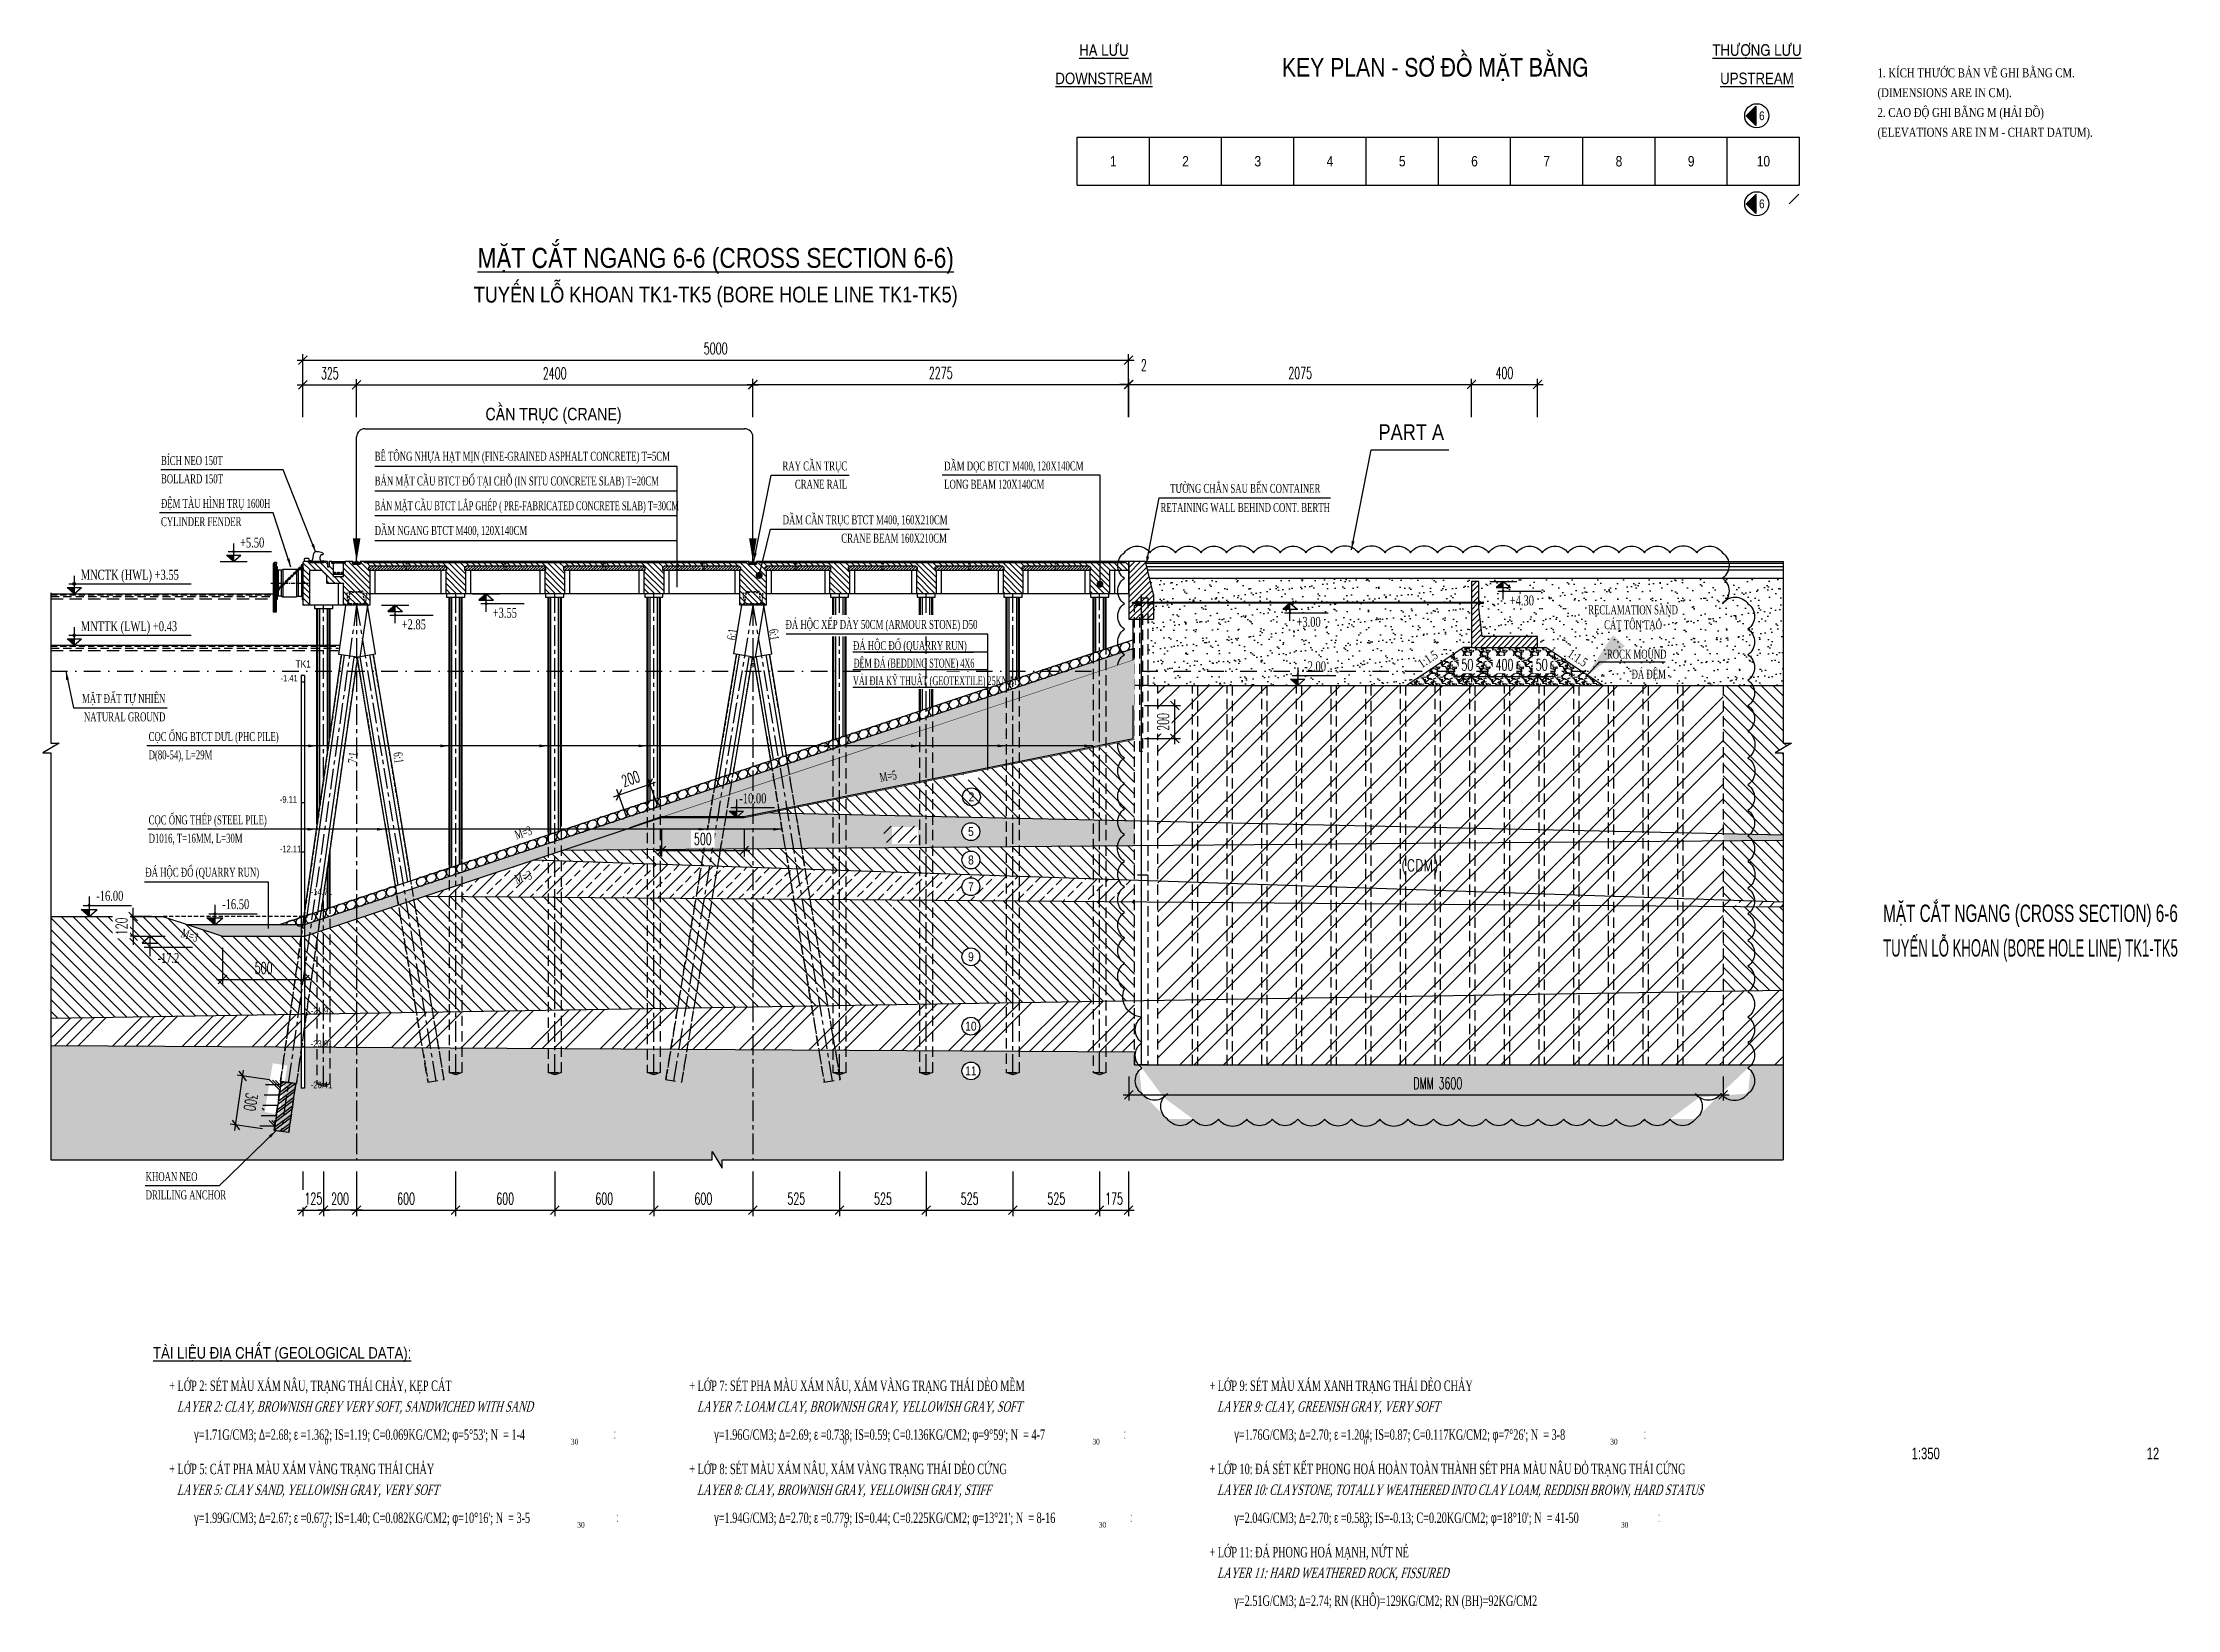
# Model space of a CAD drawing. Extents: x 9472 to 112692, y 46655 to 72187.
# Drawn here: x 82972 to 95900, y 62696 to 72187 of the extents above; entities that cross this region are included whole.
import ezdxf
from ezdxf.enums import TextEntityAlignment as Align

# ---------------------------------------------------------------- set-up
doc = ezdxf.new("R2010")
doc.units = 0
doc.header["$LTSCALE"] = 10
doc.header["$MEASUREMENT"] = 0
for name, pattern in [('CENTER', [2, 1.25, -0.25, 0.25, -0.25]), ('DASHDOT', [1, 0.5, -0.25, 0, -0.25]), ('HIDDEN', [0.375, 0.25, -0.125])]:
    doc.linetypes.add(name, pattern=pattern)
doc.layers.get('0').update_dxf_attribs({"color": 6, "linetype": 'CONTINUOUS'})
for name, color, linetype in [('Anchor wall', 6, 'CONTINUOUS'), ('Bao', 1, 'CONTINUOUS'), ('Border', 3, 'CONTINUOUS'), ('Center', 9, 'CENTER'), ('COBAN', 3, 'CONTINUOUS'), ('Da', 9, 'CONTINUOUS'), ('Dia chat', 8, 'CONTINUOUS'), ('Dim', 4, 'CONTINUOUS'), ('Hatch', 8, 'CONTINUOUS'), ('Hatch coc', 8, 'CONTINUOUS'), ('Khuat 151', 151, 'HIDDEN'), ('Khung', 1, 'CONTINUOUS'), ('Kich thuoc', 2, 'CONTINUOUS'), ('KT', 2, 'CONTINUOUS'), ('Lop dat', 171, 'CONTINUOUS'), ('Net tim', 6, 'CONTINUOUS'), ('Net vang', 8, 'CONTINUOUS'), ('P-T', 7, 'HIDDEN'), ('Pile D800', 30, 'CONTINUOUS'), ('Ray', 6, 'CONTINUOUS'), ('Text', 4, 'CONTINUOUS'), ('Tie rope', 6, 'CONTINUOUS'), ('Tim', 8, 'CENTER')]:
    doc.layers.add(name, color=color, linetype=linetype)
doc.styles.add('CMB-2', font='Vhavanb.ttf', dxfattribs={"width": 1.5, "height": 2})
doc.styles.add('Hung', font='Vharialn.ttf')
doc.styles.add('Kichthuoc', font='romans.shx', dxfattribs={"width": 0.6})
doc.styles.add('ROMANS', font='romans.shx', dxfattribs={"width": 0.8})
doc.styles.get("Standard").update_dxf_attribs({"font": 'vntimeh.shx', "width": 0.65})
doc.styles.add('Ten', font='Vharialn.ttf')
doc.styles.add('Vntimeh', font='vntimeh.shx', dxfattribs={"width": 0.75})
doc.linetypes.add('DAT_LINE', pattern='A,0.2,[2,g.shx,S=0.017,R=0,X=-0.017,Y=0],0.22', length=0.42)
doc.dimstyles.new('Dim 350', dxfattribs={"dimscale": 350, "dimtxt": 0.2, "dimasz": 0.15, "dimexe": 0.1, "dimexo": 0.2, "dimgap": 0.1, "dimtad": 1, "dimdec": 0, "dimlfac": -1, "dimzin": 0, "dimdsep": 46, "dimtxsty": 'Kichthuoc', "dimblk": 'OBLIQUE', "dimcen": 0.1, "dimdle": 0.1, "dimclrd": 2, "dimclre": 2, "dimclrt": 4, "dimadec": 0, "dimazin": 0, "dimtfac": 1, "dimtdec": 0, "dimtix": 1, "dimtmove": 2, "dimatfit": 3, "dimfxl": 1, "dimtfill": 1, "dimtolj": 1, "dimtzin": 0, "dimarcsym": 0})
doc.dimstyles.new('Dim A3-200', dxfattribs={"dimscale": 200, "dimtxt": 1.5, "dimasz": 1.5, "dimexe": 1.5, "dimexo": 2, "dimgap": 1, "dimtad": 1, "dimdec": 1, "dimdsep": 46, "dimtxsty": 'Vntimeh', "dimcen": 2.5, "dimclrd": 4, "dimclre": 4, "dimclrt": 7, "dimadec": 1, "dimazin": 2, "dimtfac": 1, "dimtdec": 1, "dimtix": 1, "dimtmove": 1, "dimatfit": 3, "dimfxl": 0.25, "dimtolj": 1, "dimtzin": 0, "dimlwd": -1, "dimlwe": -1, "dimarcsym": 0})
doc.dimstyles.new('Le 350', dxfattribs={"dimscale": 350, "dimtxt": 0.2, "dimasz": 0.15, "dimexe": 0.1, "dimexo": 0.2, "dimgap": 0.1, "dimtad": 1, "dimdec": 0, "dimzin": 0, "dimdsep": 46, "dimtxsty": 'Kichthuoc', "dimblk": 'ARCHTICK', "dimcen": 0, "dimdle": 0.1, "dimclrd": 2, "dimclre": 2, "dimclrt": 256, "dimadec": 0, "dimazin": 0, "dimtfac": 1, "dimtdec": 0, "dimtix": 1, "dimtmove": 2, "dimatfit": 3, "dimfxl": 1, "dimtolj": 1, "dimtzin": 0, "dimarcsym": 0})
pattern_1 = [(45, (-307210.8185, 18076.0106), (-1.1048543456, 1.1048543456), []), (135, (-307210.8185, 18076.0106), (-1.1048543456, -1.1048543456), [])]
pattern_2 = [(45, (-304810.8185, 18076.0106), (-1.1048543456, 1.1048543456), []), (135, (-304810.8185, 18076.0106), (-1.1048543456, -1.1048543456), [])]
pattern_3 = [(135, (73500, -51975), (-35.35534, -35.35534), [])]
pattern_4 = [(0, (0, 0), (0, 62.5), []), (135, (31.25, -31.25), (-125, -125), [88.38835, -88.38835]), (135, (46.88, -31.25), (-125, -125), [88.38835, -88.38835]), (135, (62.5, -31.25), (-125, -125), [88.38835, -88.38835])]
pattern_5 = [(45, (73500, 0), (-8.8388348, 8.8388348), [])]

msp = doc.modelspace()

# ---------------------------------------------------------------- texts
at = {"layer": 'Text'}
for s, height, style, p in [('%%uh¹ l\xadu', 70, 'Ten', (89399.1, 72107.4)), ('key plan - s¬ ®å mÆt b»ng', 112, 'Ten', (91406, 71981.8)), ('%%uth\xadîng l\xadu', 70, 'Ten', (93354.5, 72107.4)), ('%%Udownstream', 70, 'Ten', (89399.1, 71935.4)), ('%%Uupstream', 70, 'Ten', (93354.5, 71935.4)), ('%%UMÆt c¾t ngang 6-6 (cross section 6-6)', 120, 'Hung', (87048.2, 70822.9)), ('tuyÕn lç khoan TK1-TK5 (BORE HOLE LINE TK1-TK5)', 96, 'Ten', (87048.2, 70612.9)), ('cÇn trôc (crane)', 75, 'Ten', (86065.8, 69899.6)), ('TK1', 44, 'Ten', (84549.9, 68400.9))]:
    msp.add_text(s, height=height, dxfattribs=dict(at, style=style)).set_placement(p, align=Align.CENTER)
for s, height, width, p in [('1. kÝch th\xadíc b¶n vÏ ghi b»ng cm.', 54, 0.8, (94084.9, 71977)), ('(dimensions are in cm).', 54, 0.8, (94084.9, 71857)), ('2. cao ®é ghi b»ng m (h¶i ®å)', 54, 0.8, (94084.9, 71737)), ('(elevations are in m - chart datum).', 54, 0.8, (94084.9, 71617)), ('bÝch neo 150t', 54, 0.65, (83688.4, 69628.4)), ('bª t«ng nhùa h¹t mÞn (fine-grained asphalt concrete) t=5cm', 54, 0.65, (84982.8, 69654.6)), ('bollard 150t', 54, 0.65, (83688.4, 69517.6)), ('b¶n mÆt cÇu btct ®æ t¹i chç (in situ concrete slab) t=20cm', 54, 0.65, (84982.8, 69504.6)), ('dÇm däc btct m400, 120x140cm', 54, 0.65, (88431.8, 69595.5)), ('®Öm tµu h×nh trô 1600h', 54, 0.65, (83688.4, 69368.8)), ('b¶n mÆt cÇu btct l¾p ghÐp ( pre-fabricated concrete slab) t=30cm', 54, 0.58, (84982.8, 69354.6)), ('long beam 120x140cm', 54, 0.65, (88431.8, 69484.7)), ('cylinder fender', 54, 0.65, (83688.4, 69258)), ('+5.50', 60, 0.7, (84167.2, 69128.9)), ('dÇm ngang btct m400, 120x140cm', 54, 0.65, (84982.8, 69204.6)), ('mnctk (hwl) +3.55', 60, 0.7, (83202.4, 68933.9)), ('mnttk (lwl) +0.43', 60, 0.7, (83202.4, 68621.9)), ('+2.85', 60, 0.7, (85146.2, 68632.9)), ('+3.55', 60, 0.7, (85697.3, 68702.9)), ('cäc èng btct d\xadl (phc pile)', 54, 0.65, (83613.5, 67956.2)), ('d(80-54), l=29m', 54, 0.65, (83613.5, 67845.4)), ('cäc èng thÐp (steel pile)', 54, 0.65, (83613.5, 67451.1)), ('d1016, t=16mm, l=30m', 54, 0.65, (83613.5, 67340.3)), ('®¸ héc ®æ (quarry run)', 54, 0.65, (83593.7, 67133.9)), ('-16.00', 60, 0.7, (83296.5, 66988.4)), ('-16.50', 60, 0.7, (84059, 66937.9)), ('-17.2', 60, 0.7, (83667.1, 66611.7)), ('khoan neo', 54, 0.65, (83595.7, 65290.2)), ('drilling anchor', 54, 0.65, (83595.7, 65179.4)), ('+ líp 2: sÐt mµu x¸m n©u, tr¹ng th¸i ch¶y, kÑp c¸t', 63, 0.65, (83738.2, 64018.7)), ('+ líp 7: sÐt pha mµu x¸m n©u, x¸m vµng tr¹ng th¸i dÎo mÒm', 63, 0.65, (86888.2, 64018.7)), ('+ líp 9: sÐt mµu x¸m xanh tr¹ng th¸i dÎo ch¶y', 63, 0.65, (90038.2, 64018.7)), ('.', 34.7, 0.7, (86431.6, 63767.2)), ('.', 34.7, 0.7, (89520.3, 63767.2)), ('.', 34.7, 0.7, (92670.3, 63767.2)), ('0', 34.7, 0.7, (84679.3, 63694.2)), ('30', 34.65, 0.7, (86171.2, 63694.2)), ('.', 34.7, 0.7, (86431.6, 63730.4)), ('0', 34.7, 0.7, (87818.9, 63694.2)), ('30', 34.65, 0.7, (89329.9, 63694.2)), ('.', 34.7, 0.7, (89520.3, 63730.4)), ('0', 34.7, 0.7, (90972.5, 63694.2)), ('30', 34.65, 0.7, (92466.2, 63694.2)), ('.', 34.7, 0.7, (92670.3, 63730.4)), ('+ líp 5: c¸t pha mµu x¸m vµng tr¹ng th¸i ch¶y', 63, 0.65, (83738.2, 63514.7)), ('+ líp 8: sÐt mµu x¸m n©u, x¸m vµng tr¹ng th¸i dÎo cøng', 63, 0.65, (86888.2, 63514.7)), ('+ líp 10: ®¸ sÐt kÕt phong ho¸ hoµn toµn thµnh sÐt pha mµu n©u ®á tr¹ng th¸i cøng', 63, 0.65, (90038.2, 63514.7)), ('0', 34.7, 0.7, (84668.6, 63190.2)), ('30', 34.65, 0.7, (86210, 63190.2)), ('.', 34.7, 0.7, (86447.3, 63263.2)), ('.', 34.7, 0.7, (86447.3, 63226.4)), ('0', 34.7, 0.7, (87823.9, 63190.2)), ('30', 34.65, 0.7, (89368.3, 63190.2)), ('.', 34.7, 0.7, (89559.2, 63263.2)), ('.', 34.7, 0.7, (89559.2, 63226.4)), ('0', 34.7, 0.7, (90971.6, 63190.2)), ('30', 34.65, 0.7, (92531.5, 63190.2)), ('.', 34.7, 0.7, (92755.7, 63263.2)), ('.', 34.7, 0.7, (92755.7, 63226.4)), ('+ líp 11: ®¸ phong ho¸ m¹nh, nøt nÎ', 63, 0.65, (90038.2, 63010.7))]:
    msp.add_text(s, height=height, dxfattribs=dict(at, width=width)).set_placement(p)
at = {"layer": 'Text', "style": 'Ten'}
for p in [(93383.8, 71744), (93383.8, 71210.7)]:
    msp.add_text('6', height=52.5, dxfattribs=at).set_placement(p, align=Align.MIDDLE_CENTER)
for s, height, p in [('1', 63, (89456.1, 71468.8)), ('2', 63, (89893.6, 71468.8)), ('3', 63, (90331.1, 71468.8)), ('4', 63, (90768.6, 71468.8)), ('5', 63, (91206.1, 71468.8)), ('6', 63, (91643.6, 71468.8)), ('7', 63, (92081.1, 71468.8)), ('8', 63, (92518.6, 71468.8)), ('9', 63, (92956.1, 71468.8)), ('10', 63, (93393.6, 71468.8)), ('2', 54, (88596.9, 67617.9)), ('5', 54, (88593.7, 67407.1)), ('8', 54, (88593.7, 67235.3)), ('7', 54, (88593.7, 67073.4)), ('9', 54, (88593.7, 66649.1)), ('10', 54, (88593.7, 66228.4)), ('11', 54, (88593.7, 65957.4))]:
    msp.add_text(s, height=height, dxfattribs=at).set_placement(p, align=Align.MIDDLE)
at = {"layer": 'Text', "width": 0.65}
for s, p in [('ray cÇn trôc', (87844.3, 69595.5)), ('crane rail', (87844.3, 69484.7)), ('dÇm cÇn trôc btct m400, 160x210cm', (88452.1, 69269.2)), ('crane beam 160x210cm', (88448, 69158.4)), ('mÆt ®Êt tù nhiªn', (83714.9, 68186.2)), ('natural ground', (83714.9, 68075.4))]:
    msp.add_text(s, height=54, dxfattribs=at).set_placement(p, align=Align.RIGHT)
for s, p in [('t\xadêng ch¾n sau bÕn container', (90255.4, 69459.7)), ('retaining wall behind cont. berth', (90255.4, 69343.6))]:
    msp.add_text(s, height=54, dxfattribs=at).set_placement(p, align=Align.CENTER)
for s, rotation, p in [('6:1', 82.87498, (87169.9, 68565.4)), ('6:1', 277.12502, (87371.7, 68631.7)), ('7:1', 84.2072, (84874.2, 67818.9)), ('6:1', 277.12502, (85096.2, 67885.4)), ('m=3', 18.43495, (85841.6, 67358.9)), ('m=3', 18.43495, (85841.6, 67089.3))]:
    msp.add_text(s, height=54, rotation=rotation, dxfattribs=at).set_placement(p)
at = {"layer": 'Text', "style": 'Ten'}
for s, height, p in [('-1.41', 40, (84412.5, 68316.8)), ('-9.11', 40, (84408.3, 67582.4)), ('-12.11', 40, (84408.3, 67282.4)), ('-14.71', 40, (84595.7, 67022.4)), ('-21.91', 40, (84595.7, 66302.4)), ('-23.91', 40, (84595.7, 66102.4)), ('-26.41', 40, (84595.7, 65852.4)), ('%%uTµi liÖu ®Þa chÊt (geological data):', 69.3, (83640.3, 64214.8))]:
    msp.add_text(s, height=height, dxfattribs=at).set_placement(p)
at = {"layer": 'Text', "style": 'CMB-2'}
for s, width, p, p2 in [('MÆt c¾t ngang (cross section) 6-6', 0.663152, (94118.7, 66860.1), (95903.7, 66860.1)), ('TuyÕn lç khoan (bore hole line) TK1-TK5', 0.601506, (94118.7, 66650.1), (95903.7, 66650.1))]:
    msp.add_text(s, height=105, dxfattribs=dict(at, width=width)).set_placement(p, p2, align=Align.FIT)
at = {"layer": 'Text', "width": 0.65}
msp.add_text('m=3', height=54, rotation=341.56505, dxfattribs=at).set_placement((83854, 66753.3), align=Align.CENTER)
at = {"layer": 'Text', "oblique": 15, "width": 0.65}
for s, p in [('   layer 2: clay, brownish grey very soft, sandwiched with sand', (83738.2, 63892.7)), ('   layer 7: loam clay, brownish gray, yellowish gray, soft', (86888.2, 63892.7)), ('   layer 9: clay, greenish gray, very soft', (90038.2, 63892.7)), ('   layer 5: clay sand, yellowish gray, very soft', (83738.2, 63388.7)), ('   layer 8: clay, brownish gray, yellowish gray, stiff', (86888.2, 63388.7)), ('   layer 10: claystone, totally weathered into clay loam, reddish brown, hard status', (90038.2, 63388.7)), ('   layer 11: hard weathered rock, fissured', (90038.2, 62884.7))]:
    msp.add_text(s, height=63, dxfattribs=at).set_placement(p)
at = {"layer": 'Text', "style": 'Ten', "width": 0.85}
for s, p in [('1:350', (94376.7, 63605.1)), ('12', (95752.8, 63605.1))]:
    msp.add_text(s, height=70, dxfattribs=at).set_placement(p, align=Align.CENTER)
at = {"layer": 'Text', "char_height": 63, "width": 13860, "attachment_point": 7}
for s, insert in [("{\\Fgreeks.shx|c1;g}=1.71g/cm3; {\\Fgreeks.shx|c0;D}=2.68; {\\Fgreeks.shx|c1;e} =1.362; iS=1.19; C=0.069kg/cm2; {\\Fgreeks.shx|c1;f}=5°53'; n  = 1-4", (83889.4, 63703.7)), ("{\\Fgreeks.shx|c1;g}=1.96g/cm3; {\\Fgreeks.shx|c0;D}=2.69; {\\Fgreeks.shx|c1;e} =0.738; iS=0.59; C=0.136kg/cm2; {\\Fgreeks.shx|c1;f}=9°59'; n  = 4-7", (87039.4, 63703.7)), ("{\\Fgreeks.shx|c1;g}=1.76g/cm3; {\\Fgreeks.shx|c0;D}=2.70; {\\Fgreeks.shx|c1;e} =1.204; iS=0.87; C=0.117kg/cm2; {\\Fgreeks.shx|c1;f}=7°26'; n  = 3-8", (90189.4, 63703.7)), ("{\\Fgreeks.shx|c1;g}=1.99g/cm3; {\\Fgreeks.shx|c0;D}=2.67; {\\Fgreeks.shx|c1;e} =0.677; iS=1.40; C=0.082kg/cm2; {\\Fgreeks.shx|c1;f}=10°16'; n  = 3-5", (83889.4, 63199.7)), ("{\\Fgreeks.shx|c1;g}=1.94g/cm3; {\\Fgreeks.shx|c0;D}=2.70; {\\Fgreeks.shx|c1;e} =0.779; iS=0.44; C=0.225kg/cm2; {\\Fgreeks.shx|c1;f}=13°21'; n  = 8-16", (87039.4, 63199.7)), ("{\\Fgreeks.shx|c1;g}=2.04g/cm3; {\\Fgreeks.shx|c0;D}=2.70; {\\Fgreeks.shx|c1;e} =0.583; iS=-0.13; C=0.20kg/cm2; {\\Fgreeks.shx|c1;f}=18°10'; n  = 41-50", (90189.4, 63199.7)), ('{\\Fgreeks.shx|c1;g}=2.51g/cm3; {\\Fgreeks.shx|c0;D}=2.74; rN (KH¤)=129kg/cm2; rN (BH)=92kg/cm2', (90189.4, 62695.7))]:
    msp.add_mtext(s, dxfattribs=dict(at, insert=insert))

# ---------------------------------------------------------------- blocks, each defined once
blk = doc.blocks.new('_Oblique')
at = {"color": 0, "linetype": 'ByBlock', "lineweight": -2}
blk.add_line((-0.5, -0.5), (0.5, 0.5), dxfattribs=at)
blk = doc.blocks.new('*D13')
at = {"layer": 'Kich thuoc', "color": 2, "lineweight": -2}
for p, q in [((86073, 65349), (86073, 65078)), ((86673, 65349), (86673, 65078)), ((86038, 65113), (86708, 65113))]:
    blk.add_line(p, q, dxfattribs=at)
at = {"layer": 'Kich thuoc', "color": 2, "lineweight": -2, "xscale": 52.5, "yscale": 52.5, "zscale": 52.5, "rotation": 180}
blk.add_blockref('_Oblique', (86073, 65113), dxfattribs=at)
at = {"layer": 'Kich thuoc', "color": 2, "lineweight": -2, "xscale": 52.5, "yscale": 52.5, "zscale": 52.5}
blk.add_blockref('_Oblique', (86673, 65113), dxfattribs=at)
at = {"layer": 'Kich thuoc', "color": 4, "insert": (86373, 65183), "char_height": 70, "attachment_point": 5, "style": 'Kichthuoc', "bg_fill": 3, "box_fill_scale": 1.25, "bg_fill_color": 9, "bg_fill_true_color": 13158600, "bg_fill_transparency": 3280844}
blk.add_mtext('\\A1;600', dxfattribs=at)
blk = doc.blocks.new('*D21')
at = {"layer": 'Kich thuoc', "color": 2, "lineweight": -2}
for p, q in [((84136, 65596), (84189, 65962)), ((84346, 65904), (84149, 65932)), ((84304, 65607), (84107, 65635))]:
    blk.add_line(p, q, dxfattribs=at)
at = {"layer": 'Kich thuoc', "color": 2, "lineweight": -2, "xscale": 52.5, "yscale": 52.5, "zscale": 52.5}
for p, rotation in [((84184, 65927), 81.86989779202536), ((84141, 65630), 261.8698977920254)]:
    blk.add_blockref('_Oblique', p, dxfattribs=dict(at, rotation=rotation))
at = {"layer": 'Kich thuoc', "color": 4, "insert": (84232, 65769), "char_height": 70, "attachment_point": 5, "rotation": 261.8699, "style": 'Kichthuoc', "bg_fill": 3, "box_fill_scale": 1.25, "bg_fill_color": 9, "bg_fill_true_color": 13158600, "bg_fill_transparency": 3290716}
blk.add_mtext('\\A1;300', dxfattribs=at)
blk = doc.blocks.new('*D20')
at = {"layer": 'Kich thuoc', "color": 2, "lineweight": -2}
for p, q in [((84060, 66703), (84060, 66476)), ((84560, 66703), (84560, 66476)), ((84025, 66511), (84595, 66511))]:
    blk.add_line(p, q, dxfattribs=at)
at = {"layer": 'Kich thuoc', "color": 2, "lineweight": -2, "xscale": 52.5, "yscale": 52.5, "zscale": 52.5, "rotation": 180}
blk.add_blockref('_Oblique', (84060, 66511), dxfattribs=at)
at = {"layer": 'Kich thuoc', "color": 2, "lineweight": -2, "xscale": 52.5, "yscale": 52.5, "zscale": 52.5}
blk.add_blockref('_Oblique', (84560, 66511), dxfattribs=at)
at = {"layer": 'Kich thuoc', "color": 4, "insert": (84310, 66581), "char_height": 70, "attachment_point": 5, "style": 'Kichthuoc', "bg_fill": 3, "box_fill_scale": 1.25, "bg_fill_color": 9, "bg_fill_true_color": 13158600, "bg_fill_transparency": 11732736}
blk.add_mtext('\\A1;500', dxfattribs=at)
blk = doc.blocks.new('_ArchTick')
at = {"color": 0, "linetype": 'ByBlock', "const_width": 0.15}
blk.add_lwpolyline([(-0.5, -0.5), (0.5, 0.5)], dxfattribs=at)
blk = doc.blocks.new('*D19')
at = {"layer": 'Hatch', "color": 2, "lineweight": -2}
for p, q in [((83630, 66893), (83484, 66893)), ((83519, 66893), (83519, 66946)), ((83519, 66773), (83519, 66893)), ((83540, 66773), (83484, 66773)), ((83519, 66773), (83519, 66721))]:
    blk.add_line(p, q, dxfattribs=at)
at = {"layer": 'Hatch', "color": 2, "lineweight": -2, "xscale": 52.5, "yscale": 52.5, "zscale": 52.5}
for p, rotation in [((83519, 66893), 270), ((83519, 66773), 90)]:
    blk.add_blockref('_Oblique', p, dxfattribs=dict(at, rotation=rotation))
at = {"layer": 'Hatch', "color": 4, "insert": (83449, 66833), "char_height": 70, "attachment_point": 5, "rotation": 90, "style": 'Kichthuoc', "bg_fill": 3, "box_fill_scale": 1.25, "bg_fill_color": 9, "bg_fill_true_color": 13158600, "bg_fill_transparency": 5604584}
blk.add_mtext('\\A1;120', dxfattribs=at)
blk = doc.blocks.new('*D11')
at = {"layer": 'Kich thuoc', "color": 2, "lineweight": -2}
for p, q in [((84873, 65349), (84873, 65078)), ((85473, 65349), (85473, 65078)), ((84838, 65113), (85508, 65113))]:
    blk.add_line(p, q, dxfattribs=at)
at = {"layer": 'Kich thuoc', "color": 2, "lineweight": -2, "xscale": 52.5, "yscale": 52.5, "zscale": 52.5, "rotation": 180}
blk.add_blockref('_Oblique', (84873, 65113), dxfattribs=at)
at = {"layer": 'Kich thuoc', "color": 2, "lineweight": -2, "xscale": 52.5, "yscale": 52.5, "zscale": 52.5}
blk.add_blockref('_Oblique', (85473, 65113), dxfattribs=at)
at = {"layer": 'Kich thuoc', "color": 4, "insert": (85173, 65183), "char_height": 70, "attachment_point": 5, "style": 'Kichthuoc', "bg_fill": 3, "box_fill_scale": 1.25, "bg_fill_color": 9, "bg_fill_true_color": 13158600, "bg_fill_transparency": 11732736}
blk.add_mtext('\\A1;600', dxfattribs=at)
blk = doc.blocks.new('*D10')
at = {"layer": 'Kich thuoc', "color": 2, "lineweight": -2}
for p, q in [((84548, 65349), (84548, 65078)), ((84673, 65349), (84673, 65078)), ((84513, 65113), (84708, 65113))]:
    blk.add_line(p, q, dxfattribs=at)
at = {"layer": 'Kich thuoc', "color": 4, "insert": (84611, 65184), "char_height": 70, "attachment_point": 5, "style": 'Kichthuoc', "bg_fill": 3, "box_fill_scale": 1.25, "bg_fill_color": 9, "bg_fill_true_color": 13158600, "bg_fill_transparency": 15257324}
blk.add_mtext('\\A1;125', dxfattribs=at)
at = {"layer": 'Kich thuoc', "color": 2, "lineweight": -2, "xscale": 52.5, "yscale": 52.5, "zscale": 52.5, "rotation": 180}
blk.add_blockref('_Oblique', (84548, 65113), dxfattribs=at)
at = {"layer": 'Kich thuoc', "color": 2, "lineweight": -2, "xscale": 52.5, "yscale": 52.5, "zscale": 52.5}
blk.add_blockref('_Oblique', (84673, 65113), dxfattribs=at)
blk = doc.blocks.new('*D12')
at = {"layer": 'Kich thuoc', "color": 2, "lineweight": -2}
for p, q in [((85473, 65349), (85473, 65078)), ((86073, 65349), (86073, 65078)), ((85438, 65113), (86108, 65113))]:
    blk.add_line(p, q, dxfattribs=at)
at = {"layer": 'Kich thuoc', "color": 2, "lineweight": -2, "xscale": 52.5, "yscale": 52.5, "zscale": 52.5, "rotation": 180}
blk.add_blockref('_Oblique', (85473, 65113), dxfattribs=at)
at = {"layer": 'Kich thuoc', "color": 2, "lineweight": -2, "xscale": 52.5, "yscale": 52.5, "zscale": 52.5}
blk.add_blockref('_Oblique', (86073, 65113), dxfattribs=at)
at = {"layer": 'Kich thuoc', "color": 4, "insert": (85773, 65183), "char_height": 70, "attachment_point": 5, "style": 'Kichthuoc', "bg_fill": 3, "box_fill_scale": 1.25, "bg_fill_color": 9, "bg_fill_true_color": 13158600, "bg_fill_transparency": 5597360}
blk.add_mtext('\\A1;600', dxfattribs=at)
blk = doc.blocks.new('*D5')
at = {"layer": 'Kich thuoc', "color": 2, "lineweight": -2}
for p, q in [((89373, 65349), (89373, 65078)), ((89548, 65349), (89548, 65078)), ((89338, 65113), (89583, 65113))]:
    blk.add_line(p, q, dxfattribs=at)
at = {"layer": 'Kich thuoc', "color": 2, "lineweight": -2, "xscale": 52.5, "yscale": 52.5, "zscale": 52.5, "rotation": 180}
blk.add_blockref('_Oblique', (89373, 65113), dxfattribs=at)
at = {"layer": 'Kich thuoc', "color": 2, "lineweight": -2, "xscale": 52.5, "yscale": 52.5, "zscale": 52.5}
blk.add_blockref('_Oblique', (89548, 65113), dxfattribs=at)
at = {"layer": 'Kich thuoc', "color": 4, "insert": (89461, 65183), "char_height": 70, "attachment_point": 5, "style": 'Kichthuoc', "bg_fill": 3, "box_fill_scale": 1.25, "bg_fill_color": 9, "bg_fill_true_color": 13158600, "bg_fill_transparency": 13036000}
blk.add_mtext('\\A1;175', dxfattribs=at)
blk = doc.blocks.new('*D8')
at = {"layer": 'Kich thuoc', "color": 2, "lineweight": -2}
for p, q in [((87273, 65349), (87273, 65078)), ((87798, 65349), (87798, 65078)), ((87238, 65113), (87833, 65113))]:
    blk.add_line(p, q, dxfattribs=at)
at = {"layer": 'Kich thuoc', "color": 2, "lineweight": -2, "xscale": 52.5, "yscale": 52.5, "zscale": 52.5, "rotation": 180}
blk.add_blockref('_Oblique', (87273, 65113), dxfattribs=at)
at = {"layer": 'Kich thuoc', "color": 2, "lineweight": -2, "xscale": 52.5, "yscale": 52.5, "zscale": 52.5}
blk.add_blockref('_Oblique', (87798, 65113), dxfattribs=at)
at = {"layer": 'Kich thuoc', "color": 4, "insert": (87536, 65183), "char_height": 70, "attachment_point": 5, "style": 'Kichthuoc', "bg_fill": 3, "box_fill_scale": 1.25, "bg_fill_color": 9, "bg_fill_true_color": 13158600, "bg_fill_transparency": 11732736}
blk.add_mtext('\\A1;525', dxfattribs=at)
blk = doc.blocks.new('*D9')
at = {"layer": 'Kich thuoc', "color": 2, "lineweight": -2}
for p, q in [((86673, 65349), (86673, 65078)), ((87273, 65349), (87273, 65078)), ((86638, 65113), (87308, 65113))]:
    blk.add_line(p, q, dxfattribs=at)
at = {"layer": 'Kich thuoc', "color": 2, "lineweight": -2, "xscale": 52.5, "yscale": 52.5, "zscale": 52.5, "rotation": 180}
blk.add_blockref('_Oblique', (86673, 65113), dxfattribs=at)
at = {"layer": 'Kich thuoc', "color": 2, "lineweight": -2, "xscale": 52.5, "yscale": 52.5, "zscale": 52.5}
blk.add_blockref('_Oblique', (87273, 65113), dxfattribs=at)
at = {"layer": 'Kich thuoc', "color": 4, "insert": (86973, 65183), "char_height": 70, "attachment_point": 5, "style": 'Kichthuoc', "bg_fill": 3, "box_fill_scale": 1.25, "bg_fill_color": 9, "bg_fill_true_color": 13158600, "bg_fill_transparency": 3709072}
blk.add_mtext('\\A1;600', dxfattribs=at)
blk = doc.blocks.new('*D6')
at = {"layer": 'Kich thuoc', "color": 2, "lineweight": -2}
for p, q in [((88323, 65349), (88323, 65078)), ((88848, 65349), (88848, 65078)), ((88288, 65113), (88883, 65113))]:
    blk.add_line(p, q, dxfattribs=at)
at = {"layer": 'Kich thuoc', "color": 2, "lineweight": -2, "xscale": 52.5, "yscale": 52.5, "zscale": 52.5, "rotation": 180}
blk.add_blockref('_Oblique', (88323, 65113), dxfattribs=at)
at = {"layer": 'Kich thuoc', "color": 2, "lineweight": -2, "xscale": 52.5, "yscale": 52.5, "zscale": 52.5}
blk.add_blockref('_Oblique', (88848, 65113), dxfattribs=at)
at = {"layer": 'Kich thuoc', "color": 4, "insert": (88586, 65183), "char_height": 70, "attachment_point": 5, "style": 'Kichthuoc', "bg_fill": 3, "box_fill_scale": 1.25, "bg_fill_color": 9, "bg_fill_true_color": 13158600, "bg_fill_transparency": 11732736}
blk.add_mtext('\\A1;525', dxfattribs=at)
blk = doc.blocks.new('*D14')
at = {"layer": 'Kich thuoc', "color": 2, "lineweight": -2}
for p, q in [((87798, 65349), (87798, 65078)), ((88323, 65349), (88323, 65078)), ((87763, 65113), (88358, 65113))]:
    blk.add_line(p, q, dxfattribs=at)
at = {"layer": 'Kich thuoc', "color": 2, "lineweight": -2, "xscale": 52.5, "yscale": 52.5, "zscale": 52.5, "rotation": 180}
blk.add_blockref('_Oblique', (87798, 65113), dxfattribs=at)
at = {"layer": 'Kich thuoc', "color": 2, "lineweight": -2, "xscale": 52.5, "yscale": 52.5, "zscale": 52.5}
blk.add_blockref('_Oblique', (88323, 65113), dxfattribs=at)
at = {"layer": 'Kich thuoc', "color": 4, "insert": (88061, 65183), "char_height": 70, "attachment_point": 5, "style": 'Kichthuoc', "bg_fill": 3, "box_fill_scale": 1.25, "bg_fill_color": 9, "bg_fill_true_color": 13158600, "bg_fill_transparency": 3308396}
blk.add_mtext('\\A1;525', dxfattribs=at)
blk = doc.blocks.new('*D7')
at = {"layer": 'Kich thuoc', "color": 2, "lineweight": -2}
for p, q in [((88848, 65349), (88848, 65078)), ((89373, 65349), (89373, 65078)), ((88813, 65113), (89408, 65113))]:
    blk.add_line(p, q, dxfattribs=at)
at = {"layer": 'Kich thuoc', "color": 2, "lineweight": -2, "xscale": 52.5, "yscale": 52.5, "zscale": 52.5, "rotation": 180}
blk.add_blockref('_Oblique', (88848, 65113), dxfattribs=at)
at = {"layer": 'Kich thuoc', "color": 2, "lineweight": -2, "xscale": 52.5, "yscale": 52.5, "zscale": 52.5}
blk.add_blockref('_Oblique', (89373, 65113), dxfattribs=at)
at = {"layer": 'Kich thuoc', "color": 4, "insert": (89111, 65183), "char_height": 70, "attachment_point": 5, "style": 'Kichthuoc', "bg_fill": 3, "box_fill_scale": 1.25, "bg_fill_color": 9, "bg_fill_true_color": 13158600, "bg_fill_transparency": 11732736}
blk.add_mtext('\\A1;525', dxfattribs=at)
blk = doc.blocks.new('*D16')
at = {"layer": 'Kich thuoc', "color": 2, "lineweight": -2}
for p, q in [((84513, 70264), (89583, 70264)), ((84548, 69918), (84548, 70299)), ((89548, 69918), (89548, 70299))]:
    blk.add_line(p, q, dxfattribs=at)
at = {"layer": 'Kich thuoc', "color": 2, "lineweight": -2, "xscale": 52.5, "yscale": 52.5, "zscale": 52.5, "rotation": 180}
blk.add_blockref('_Oblique', (84548, 70264), dxfattribs=at)
at = {"layer": 'Kich thuoc', "color": 2, "lineweight": -2, "xscale": 52.5, "yscale": 52.5, "zscale": 52.5}
blk.add_blockref('_Oblique', (89548, 70264), dxfattribs=at)
at = {"layer": 'Kich thuoc', "color": 4, "insert": (87048, 70334), "char_height": 70, "attachment_point": 5, "style": 'Kichthuoc', "bg_fill": 3, "box_fill_scale": 1.25, "bg_fill_color": 9, "bg_fill_true_color": 13158600, "bg_fill_transparency": 11732736}
blk.add_mtext('\\A1;5000', dxfattribs=at)
blk = doc.blocks.new('*D15')
at = {"layer": 'Kich thuoc', "color": 2, "lineweight": -2}
for p, q in [((84838, 70114), (87308, 70114)), ((84873, 69918), (84873, 70149)), ((87273, 69918), (87273, 70149))]:
    blk.add_line(p, q, dxfattribs=at)
at = {"layer": 'Kich thuoc', "color": 2, "lineweight": -2, "xscale": 52.5, "yscale": 52.5, "zscale": 52.5, "rotation": 180}
blk.add_blockref('_Oblique', (84873, 70114), dxfattribs=at)
at = {"layer": 'Kich thuoc', "color": 2, "lineweight": -2, "xscale": 52.5, "yscale": 52.5, "zscale": 52.5}
blk.add_blockref('_Oblique', (87273, 70114), dxfattribs=at)
at = {"layer": 'Kich thuoc', "color": 4, "insert": (86073, 70184), "char_height": 70, "attachment_point": 5, "style": 'Kichthuoc', "bg_fill": 3, "box_fill_scale": 1.25, "bg_fill_color": 9, "bg_fill_true_color": 13158600, "bg_fill_transparency": 5596344}
blk.add_mtext('\\A1;2400', dxfattribs=at)
blk = doc.blocks.new('Ray A120')
at = {"layer": 'Ray'}
for p, q in [((-110, 9), (-110, 0)), ((-110, 0), (110, 0)), ((-105, 15), (-60, 20)), ((-60, 93), (-60, 62)), ((-60, 20), (-42, 27)), ((-56, 56), (-43, 52)), ((-36, 42), (-36, 37)), ((36, 42), (36, 37)), ((42, 27), (60, 20)), ((56, 56), (43, 52)), ((60, 93), (60, 62)), ((60, 20), (105, 15)), ((110, 0), (110, 9))]:
    blk.add_line(p, q, dxfattribs=at)
blk.add_lwpolyline([(51, 103, 0.0424492), (-51, 103)], format="xyb", dxfattribs=at)
for centre, radius, start, end in [((-104, 9), 6, 96.84277, 180), ((-50, 93), 10, 94.8614, 180), ((-54, 62), 6, 180, 251.56505), ((-46, 42), 10, 0, 71.56505), ((-46, 37), 10, 292.61986, 0), ((46, 42), 10, 108.43495, 180), ((46, 37), 10, 180, 247.38014), ((50, 93), 10, 0, 85.1386), ((54, 62), 6, 288.43495, 0), ((104, 9), 6, 0, 83.15723)]:
    blk.add_arc(centre, radius, start, end, dxfattribs=at)
blk = doc.blocks.new('*D17')
at = {"layer": 'Kich thuoc', "color": 2, "lineweight": -2}
for p, q in [((84513, 70114), (84908, 70114)), ((84548, 69918), (84548, 70149)), ((84873, 69918), (84873, 70149))]:
    blk.add_line(p, q, dxfattribs=at)
at = {"layer": 'Kich thuoc', "color": 2, "lineweight": -2, "xscale": 52.5, "yscale": 52.5, "zscale": 52.5, "rotation": 180}
blk.add_blockref('_Oblique', (84548, 70114), dxfattribs=at)
at = {"layer": 'Kich thuoc', "color": 2, "lineweight": -2, "xscale": 52.5, "yscale": 52.5, "zscale": 52.5}
blk.add_blockref('_Oblique', (84873, 70114), dxfattribs=at)
at = {"layer": 'Kich thuoc', "color": 4, "insert": (84711, 70184), "char_height": 70, "attachment_point": 5, "style": 'Kichthuoc', "bg_fill": 3, "box_fill_scale": 1.25, "bg_fill_color": 9, "bg_fill_true_color": 13158600, "bg_fill_transparency": 11732736}
blk.add_mtext('\\A1;325', dxfattribs=at)
blk = doc.blocks.new('*D18')
at = {"layer": 'Kich thuoc', "color": 2, "lineweight": -2}
for p, q in [((87238, 70116), (89583, 70116)), ((87273, 69918), (87273, 70151)), ((89548, 69918), (89548, 70151))]:
    blk.add_line(p, q, dxfattribs=at)
at = {"layer": 'Kich thuoc', "color": 2, "lineweight": -2, "xscale": 52.5, "yscale": 52.5, "zscale": 52.5, "rotation": 180}
blk.add_blockref('_Oblique', (87273, 70116), dxfattribs=at)
at = {"layer": 'Kich thuoc', "color": 2, "lineweight": -2, "xscale": 52.5, "yscale": 52.5, "zscale": 52.5}
blk.add_blockref('_Oblique', (89548, 70116), dxfattribs=at)
at = {"layer": 'Kich thuoc', "color": 4, "insert": (88411, 70186), "char_height": 70, "attachment_point": 5, "style": 'Kichthuoc', "bg_fill": 3, "box_fill_scale": 1.25, "bg_fill_color": 9, "bg_fill_true_color": 13158600, "bg_fill_transparency": 3663856}
blk.add_mtext('\\A1;2275', dxfattribs=at)
blk = doc.blocks.new('*X3')
at = {"color": 0, "linetype": 'ByBlock'}
for p, q in [((-219.889, 160.55), (-219.107, 160.55)), ((-219.879, 160.56), (-219.117, 160.56)), ((-219.869, 160.57), (-219.127, 160.57)), ((-219.859, 160.58), (-219.137, 160.58)), ((-219.849, 160.59), (-219.147, 160.59)), ((-219.839, 160.6), (-219.157, 160.6)), ((-219.829, 160.61), (-219.167, 160.61)), ((-219.819, 160.62), (-219.177, 160.62)), ((-219.809, 160.63), (-219.187, 160.63)), ((-219.799, 160.64), (-219.197, 160.64)), ((-219.789, 160.65), (-219.207, 160.65)), ((-219.779, 160.66), (-219.217, 160.66)), ((-219.769, 160.67), (-219.227, 160.67)), ((-219.759, 160.68), (-219.237, 160.68)), ((-219.749, 160.69), (-219.247, 160.69)), ((-219.739, 160.7), (-219.257, 160.7)), ((-219.729, 160.71), (-219.267, 160.71)), ((-219.719, 160.72), (-219.277, 160.72)), ((-219.709, 160.73), (-219.287, 160.73)), ((-219.699, 160.74), (-219.297, 160.74)), ((-219.689, 160.75), (-219.307, 160.75)), ((-219.679, 160.76), (-219.317, 160.76)), ((-219.669, 160.77), (-219.327, 160.77)), ((-219.659, 160.78), (-219.337, 160.78)), ((-219.649, 160.79), (-219.347, 160.79)), ((-219.639, 160.8), (-219.357, 160.8)), ((-219.629, 160.81), (-219.367, 160.81)), ((-219.619, 160.82), (-219.377, 160.82)), ((-219.609, 160.83), (-219.387, 160.83)), ((-219.599, 160.84), (-219.397, 160.84)), ((-219.589, 160.85), (-219.407, 160.85)), ((-219.579, 160.86), (-219.417, 160.86)), ((-219.569, 160.87), (-219.427, 160.87)), ((-219.559, 160.88), (-219.437, 160.88)), ((-219.549, 160.89), (-219.447, 160.89)), ((-219.539, 160.9), (-219.457, 160.9)), ((-219.529, 160.91), (-219.467, 160.91)), ((-219.519, 160.92), (-219.477, 160.92)), ((-219.509, 160.93), (-219.487, 160.93)), ((-219.499, 160.94), (-219.497, 160.94))]:
    blk.add_line(p, q, dxfattribs=at)
blk = doc.blocks.new('ch')
at = {"color": 0}
for p, q in [((1879308, 222653), (1879308, 222563)), ((1879308, 222653), (1879311, 222653)), ((1879308, 222563), (1879558, 222563)), ((1879318, 222647), (1879323, 222583)), ((1879334, 222572), (1879532, 222572)), ((1879548, 222647), (1879543, 222583)), ((1879558, 222653), (1879555, 222653)), ((1879558, 222653), (1879558, 222563))]:
    blk.add_line(p, q, dxfattribs=at)
for centre, radius, start, end in [((1879311, 222646), 7, 5, 90), ((1879334, 222583), 11, 185, 270), ((1879532, 222583), 11, 270, 355), ((1879555, 222646), 7, 90, 175)]:
    blk.add_arc(centre, radius, start, end, dxfattribs=at)
blk = doc.blocks.new('*D158')
at = {"color": 2, "lineweight": -2}
for p, q in [((17596, 107346), (17596, 107253)), ((17646, 107346), (17646, 107253)), ((17596, 107288), (17543, 107288)), ((17596, 107288), (17646, 107288)), ((17646, 107288), (17698, 107288))]:
    blk.add_line(p, q, dxfattribs=at)
at = {"color": 2, "lineweight": -2, "xscale": 52.5, "yscale": 52.5, "zscale": 52.5}
blk.add_blockref('_Oblique', (17596, 107288), dxfattribs=at)
at = {"color": 2, "lineweight": -2, "xscale": 52.5, "yscale": 52.5, "zscale": 52.5, "rotation": 180}
blk.add_blockref('_Oblique', (17646, 107288), dxfattribs=at)
at = {"color": 4, "insert": (17621, 107358), "char_height": 70, "attachment_point": 5, "style": 'Kichthuoc', "bg_fill": 3, "box_fill_scale": 1.25, "bg_fill_color": 9, "bg_fill_true_color": 13158600, "bg_fill_transparency": 3955916}
blk.add_mtext('\\A1;50', dxfattribs=at)
blk = doc.blocks.new('*D159')
at = {"color": 2, "lineweight": -2}
for p, q in [((17646, 107346), (17646, 107253)), ((18046, 107346), (18046, 107253)), ((17611, 107288), (18081, 107288))]:
    blk.add_line(p, q, dxfattribs=at)
at = {"color": 2, "lineweight": -2, "xscale": 52.5, "yscale": 52.5, "zscale": 52.5, "rotation": 180}
blk.add_blockref('_Oblique', (17646, 107288), dxfattribs=at)
at = {"color": 2, "lineweight": -2, "xscale": 52.5, "yscale": 52.5, "zscale": 52.5}
blk.add_blockref('_Oblique', (18046, 107288), dxfattribs=at)
at = {"color": 4, "insert": (17846, 107358), "char_height": 70, "attachment_point": 5, "style": 'Kichthuoc', "bg_fill": 3, "box_fill_scale": 1.25, "bg_fill_color": 9, "bg_fill_true_color": 13158600, "bg_fill_transparency": 15822336}
blk.add_mtext('\\A1;400', dxfattribs=at)
blk = doc.blocks.new('*D160')
at = {"color": 2, "lineweight": -2}
for p, q in [((18046, 107346), (18046, 107253)), ((18096, 107346), (18096, 107253)), ((18046, 107288), (17993, 107288)), ((18046, 107288), (18096, 107288)), ((18096, 107288), (18148, 107288))]:
    blk.add_line(p, q, dxfattribs=at)
at = {"color": 2, "lineweight": -2, "xscale": 52.5, "yscale": 52.5, "zscale": 52.5}
blk.add_blockref('_Oblique', (18046, 107288), dxfattribs=at)
at = {"color": 2, "lineweight": -2, "xscale": 52.5, "yscale": 52.5, "zscale": 52.5, "rotation": 180}
blk.add_blockref('_Oblique', (18096, 107288), dxfattribs=at)
at = {"color": 4, "insert": (18071, 107358), "char_height": 70, "attachment_point": 5, "style": 'Kichthuoc', "bg_fill": 3, "box_fill_scale": 1.25, "bg_fill_color": 9, "bg_fill_true_color": 13158600, "bg_fill_transparency": 7194000}
blk.add_mtext('\\A1;50', dxfattribs=at)
blk = doc.blocks.new('*D161')
at = {"layer": 'Kich thuoc', "color": 2, "lineweight": -2}
for p, q in [((15571, 104864), (15571, 104718)), ((19171, 104864), (19171, 104718)), ((15536, 104753), (19206, 104753))]:
    blk.add_line(p, q, dxfattribs=at)
at = {"layer": 'Kich thuoc', "color": 2, "lineweight": -2, "xscale": 52.5, "yscale": 52.5, "zscale": 52.5, "rotation": 180}
blk.add_blockref('_Oblique', (15571, 104753), dxfattribs=at)
at = {"layer": 'Kich thuoc', "color": 2, "lineweight": -2, "xscale": 52.5, "yscale": 52.5, "zscale": 52.5}
blk.add_blockref('_Oblique', (19171, 104753), dxfattribs=at)
at = {"layer": 'Kich thuoc', "color": 4, "insert": (17442, 104823), "char_height": 70, "attachment_point": 5, "style": 'Kichthuoc'}
blk.add_mtext('\\A1;DMM 3600', dxfattribs=at)
blk = doc.blocks.new('*D24')
at = {"layer": 'Kich thuoc', "color": 2, "lineweight": -2}
for p, q in [((89515, 70116), (91660, 70116)), ((89550, 69918), (89550, 70151)), ((91625, 69918), (91625, 70151))]:
    blk.add_line(p, q, dxfattribs=at)
at = {"layer": 'Kich thuoc', "color": 2, "lineweight": -2, "xscale": 52.5, "yscale": 52.5, "zscale": 52.5, "rotation": 180}
blk.add_blockref('_Oblique', (89550, 70116), dxfattribs=at)
at = {"layer": 'Kich thuoc', "color": 2, "lineweight": -2, "xscale": 52.5, "yscale": 52.5, "zscale": 52.5}
blk.add_blockref('_Oblique', (91625, 70116), dxfattribs=at)
at = {"layer": 'Kich thuoc', "color": 4, "insert": (90588, 70186), "char_height": 70, "attachment_point": 5, "style": 'Kichthuoc', "bg_fill": 3, "box_fill_scale": 1.25, "bg_fill_color": 9, "bg_fill_true_color": 13158600, "bg_fill_transparency": 3382860}
blk.add_mtext('\\A1;2075', dxfattribs=at)
blk = doc.blocks.new('*D25')
at = {"layer": 'Kich thuoc', "color": 2, "lineweight": -2}
for p, q in [((91590, 70116), (92060, 70116)), ((91625, 69918), (91625, 70151)), ((92025, 69918), (92025, 70151))]:
    blk.add_line(p, q, dxfattribs=at)
at = {"layer": 'Kich thuoc', "color": 2, "lineweight": -2, "xscale": 52.5, "yscale": 52.5, "zscale": 52.5, "rotation": 180}
blk.add_blockref('_Oblique', (91625, 70116), dxfattribs=at)
at = {"layer": 'Kich thuoc', "color": 2, "lineweight": -2, "xscale": 52.5, "yscale": 52.5, "zscale": 52.5}
blk.add_blockref('_Oblique', (92025, 70116), dxfattribs=at)
at = {"layer": 'Kich thuoc', "color": 4, "insert": (91825, 70186), "char_height": 70, "attachment_point": 5, "style": 'Kichthuoc', "bg_fill": 3, "box_fill_scale": 1.25, "bg_fill_color": 9, "bg_fill_true_color": 13158600, "bg_fill_transparency": 3358796}
blk.add_mtext('\\A1;400', dxfattribs=at)
blk = doc.blocks.new('*D149')
at = {"layer": 'Kich thuoc', "color": 2, "lineweight": -2}
for p, q in [((89548, 70116), (89496, 70116)), ((89548, 69918), (89548, 70151)), ((89548, 70116), (89550, 70116)), ((89550, 69918), (89550, 70151)), ((89550, 70116), (89603, 70116))]:
    blk.add_line(p, q, dxfattribs=at)
at = {"layer": 'Kich thuoc', "color": 4, "insert": (89641, 70233), "char_height": 70, "attachment_point": 5, "style": 'Kichthuoc', "bg_fill": 3, "box_fill_scale": 1.25, "bg_fill_color": 9, "bg_fill_true_color": 13158600, "bg_fill_transparency": 5604068}
blk.add_mtext('\\A1;2', dxfattribs=at)
at = {"layer": 'Kich thuoc', "color": 2, "lineweight": -2, "xscale": 52.5, "yscale": 52.5, "zscale": 52.5}
blk.add_blockref('_Oblique', (89548, 70116), dxfattribs=at)
at = {"layer": 'Kich thuoc', "color": 2, "lineweight": -2, "xscale": 52.5, "yscale": 52.5, "zscale": 52.5, "rotation": 180}
blk.add_blockref('_Oblique', (89550, 70116), dxfattribs=at)
blk = doc.blocks.new('*D156')
at = {"layer": 'Hatch', "color": 2, "lineweight": -2}
for p, q in [((84673, 65349), (84673, 65078)), ((84873, 65349), (84873, 65078)), ((84908, 65113), (84638, 65113))]:
    blk.add_line(p, q, dxfattribs=at)
at = {"layer": 'Hatch', "color": 2, "lineweight": -2, "xscale": 52.5, "yscale": 52.5, "zscale": 52.5, "rotation": 180}
blk.add_blockref('_Oblique', (84673, 65113), dxfattribs=at)
at = {"layer": 'Hatch', "color": 2, "lineweight": -2, "xscale": 52.5, "yscale": 52.5, "zscale": 52.5}
blk.add_blockref('_Oblique', (84873, 65113), dxfattribs=at)
at = {"layer": 'Hatch', "color": 4, "insert": (84773, 65183), "char_height": 70, "attachment_point": 5, "style": 'Kichthuoc', "bg_fill": 3, "box_fill_scale": 1.25, "bg_fill_color": 9, "bg_fill_true_color": 13158600, "bg_fill_transparency": 5604600}
blk.add_mtext('\\A1;200', dxfattribs=at)
blk = doc.blocks.new('Dem CSS1600')
for p, q in [((-175, 125), (-180, 115)), ((-180, 115), (-180, -175)), ((-160, 125), (-175, 125)), ((-160, -175), (-160, 125)), ((-160, 125), (-160, 116)), ((-151, 77), (-156, 82)), ((-131, 77), (-151, 77)), ((-131, 77), (-121, 82)), ((-29, 81), (-39, 82)), ((-29, 81), (-9, 81)), ((-9, 81), (-4, 84)), ((-156, -83), (-151, -78)), ((-151, -78), (-131, -78)), ((-131, -78), (-121, -83)), ((-29, -81), (-39, -83)), ((-9, -81), (-29, -81)), ((-4, -83), (-9, -81)), ((-180, -175), (-160, -175))]:
    blk.add_line(p, q)
for points in [[(-160, -99), (-160, 99), (-156, 99), (-156, -99)], [(0, -99), (0, 99), (-4, 99), (-4, -99)]]:
    blk.add_lwpolyline(points, close=True)
for points in [[(-156, 82), (-156, -83)], [(-39, 82), (-121, 82)], [(-121, -83), (-39, -83)]]:
    blk.add_lwpolyline(points)
at = {"layer": 'Hatch'}
for p, q in [((-151, 77), (-151, -78)), ((-131, 77), (-131, -78)), ((-121, 82), (-121, -83)), ((-39, 82), (-39, -83)), ((-29, 81), (-29, -81)), ((-9, 81), (-9, -81))]:
    blk.add_line(p, q, dxfattribs=at)
at = {"layer": 'Net tim', "extrusion": (0, 0, -1)}
for centre in [(-178, 115), (-178, 80), (-178, 30), (-178, -20), (-178, -70), (-178, -120)]:
    blk.add_ellipse(centre, major_axis=(0, -2.16), ratio=0.475595, dxfattribs=at)
at = {"layer": 'Net tim'}
for centre in [(-178, 70), (-178, 20), (-178, -30), (-178, -80), (-178, -130), (-178, -170)]:
    blk.add_ellipse(centre, major_axis=(0, 2.16), ratio=0.475595, dxfattribs=at)
at = {"layer": 'Net vang'}
for p, q in [((-180, 75), (-170, 75)), ((-180, 25), (-170, 25)), ((-173, 115), (-178, 120)), ((-172, 125), (-174, 120)), ((-170, 116), (-174, 120)), ((-173, 115), (-173, -175)), ((-170, 116), (-170, -175)), ((-170, 116), (-160, 116)), ((-7, 94), (-4, 94)), ((-7, 93), (-7, 87)), ((-7, 92), (-4, 92)), ((-7, 88), (-4, 88)), ((-7, 86), (-4, 86)), ((-4, 96), (-4, 96)), ((-4, 96), (-4, 84)), ((-4, 93), (-4, 93)), ((-4, 92), (-4, 92)), ((-4, 88), (-4, 88)), ((-4, 87), (-4, 87)), ((-4, 84), (-4, 84)), ((-180, -25), (-170, -25)), ((-180, -75), (-170, -75)), ((-180, -125), (-170, -125))]:
    blk.add_line(p, q, dxfattribs=at)
for points in [[(-111, -8), (-115, -12, -1), (-122, -4), (-118, -1, -1)], [(-102, 7, 1), (-103, 8), (-114, -2, 1), (-112, -4)], [(-94, 9), (-98, 5, -1), (-105, 12), (-101, 16, -1)], [(-95, 10), (-99, 7, -1), (-103, 11), (-100, 15, -1)], [(-85, 24, 1), (-86, 25), (-97, 15, 1), (-95, 13)], [(-77, 26), (-80, 22, -1), (-88, 29), (-84, 33, -1)], [(-78, 27), (-82, 24, -1), (-86, 28), (-83, 31, -1)], [(-69, 39, 1), (-70, 41), (-80, 31, 1), (-78, 30)], [(-61, 41), (-65, 38, -1), (-72, 45), (-68, 48, -1)], [(-63, 43), (-66, 39, -1), (-70, 43), (-67, 47, -1)], [(-53, 55, 1), (-55, 56), (-64, 47, 1), (-63, 45)], [(-46, 57), (-49, 53, -1), (-56, 60), (-53, 64, -1)], [(-47, 58), (-51, 55, -1), (-55, 59), (-51, 62, -1)], [(-38, 70, 1), (-39, 71), (-48, 62, 1), (-47, 61)], [(-30, 72), (-34, 69, -1), (-41, 76), (-37, 79, -1)], [(-31, 73), (-35, 70, -1), (-39, 74), (-36, 78, -1)], [(-22, 85, 1), (-24, 87), (-33, 78, 1), (-31, 76)], [(-14, 88), (-18, 84, -1), (-25, 91), (-21, 95, -1)], [(-16, 89), (-19, 85, -1), (-23, 90), (-20, 93, -1)], [(-5, 103, 1), (-6, 104), (-17, 93, 1), (-16, 92)], [(-168, -53), (-165, -53, -1), (-165, -59), (-168, -59)], [(-153, -44, 1), (-154, -42), (-165, -53, 1), (-164, -54)], [(-145, -42), (-149, -45, -1), (-156, -38), (-152, -35, -1)], [(-147, -40), (-150, -44, -1), (-154, -40), (-151, -36, -1)], [(-136, -27, 1), (-137, -26), (-148, -36, 1), (-147, -37)], [(-128, -25), (-132, -28, -1), (-139, -21), (-135, -18, -1)], [(-130, -23), (-133, -27, -1), (-137, -23), (-134, -19, -1)], [(-119, -10, 1), (-120, -9), (-131, -19, 1), (-130, -21)], [(-112, -7), (-116, -10, -1), (-120, -6), (-117, -2, -1)]]:
    blk.add_lwpolyline(points, format="xyb", close=True, dxfattribs=at)
blk.add_lwpolyline([(-170, -51), (-165, -51, -1), (-165, -61), (-170, -61)], format="xyb", dxfattribs=at)
for centre, radius, start, end in [((-6, 93), 1.18, 125.2226, 234.7774), ((-1, 90), 6.01, 156.4634, 203.5366), ((-6, 87), 1.18, 125.2226, 234.7774)]:
    blk.add_arc(centre, radius, start, end, dxfattribs=at)
for points, knots in [([(0, 112), (-1, 112), (-2, 112), (-4, 111), (-4, 111), (-6, 111), (-7, 110), (-8, 110), (-8, 109), (-9, 109), (-9, 108), (-10, 108), (-10, 108), (-10, 107), (-10, 107), (-10, 106), (-11, 106), (-11, 105), (-11, 105), (-11, 104), (-11, 104), (-10, 104), (-10, 103), (-10, 103), (-10, 103), (-10, 102), (-9, 102), (-9, 101), (-9, 101), (-8, 101), (-8, 100), (-6, 100), (-6, 99), (-5, 99), (-4, 99), (-3, 98), (-2, 98), (-1, 98), (0, 98), (0, 98)], [1.570796, 1.570796, 1.570796, 1.570796, 1.8386, 1.8386, 2.10867, 2.10867, 2.37874, 2.37874, 2.552986, 2.552986, 2.698933, 2.698933, 2.844881, 2.844881, 2.955375, 2.955375, 3.065869, 3.065869, 3.176363, 3.176363, 3.286857, 3.286857, 3.397351, 3.397351, 3.507845, 3.507845, 3.618339, 3.618339, 3.728833, 3.728833, 3.943994, 3.943994, 4.159155, 4.159155, 4.374316, 4.374316, 4.589477, 4.589477, 4.712389, 4.712389, 4.712389, 4.712389]), ([(0, 109), (0, 109), (-1, 109), (-1, 109), (-2, 109), (-3, 108), (-3, 108), (-4, 108), (-4, 108), (-5, 108), (-6, 107), (-6, 107), (-6, 107), (-7, 107), (-7, 106), (-7, 106), (-7, 106), (-7, 106), (-7, 106), (-7, 106), (-7, 106), (-8, 105), (-8, 105), (-8, 105), (-8, 105), (-8, 105), (-8, 105), (-8, 105), (-8, 105), (-8, 105), (-8, 105), (-8, 105), (-8, 105), (-8, 105), (-8, 105), (-8, 105), (-7, 104), (-7, 104), (-7, 104), (-7, 104), (-7, 104), (-7, 104), (-7, 104), (-7, 103), (-7, 103), (-6, 103), (-6, 103), (-6, 103), (-6, 103), (-5, 102), (-5, 102), (-4, 102), (-3, 102), (-3, 102), (-2, 101), (-1, 101), (-1, 101), (0, 101), (0, 101), (0, 101)], [1.570796, 1.570796, 1.570796, 1.570796, 1.693364, 1.693364, 1.864632, 1.864632, 2.035899, 2.035899, 2.207166, 2.207166, 2.378434, 2.378434, 2.549701, 2.549701, 2.720969, 2.720969, 2.825107, 2.825107, 2.901902, 2.901902, 2.955263, 2.955263, 3.001966, 3.001966, 3.048669, 3.048669, 3.090389, 3.090389, 3.13211, 3.13211, 3.215551, 3.215551, 3.268046, 3.268046, 3.31345, 3.31345, 3.358854, 3.358854, 3.427341, 3.427341, 3.495829, 3.495829, 3.625524, 3.625524, 3.735142, 3.735142, 3.844761, 3.844761, 4.008383, 4.008383, 4.172004, 4.172004, 4.335625, 4.335625, 4.499247, 4.499247, 4.662868, 4.662868, 4.712389, 4.712389, 4.712389, 4.712389])]:
    blk.add_open_spline(points, degree=3, knots=knots, dxfattribs=at)
at = {"layer": 'Tim', "ltscale": 1.5}
for p, q in [((-176, 115), (-180, 115)), ((-176, 80), (-180, 80)), ((-176, 70), (-180, 70)), ((-176, 30), (-180, 30)), ((-176, 20), (-180, 20)), ((-178, 118), (-178, 112)), ((-178, 83), (-178, 77)), ((-178, 67), (-178, 73)), ((-178, 33), (-178, 27)), ((-178, 17), (-178, 23)), ((-176, -20), (-180, -20)), ((-176, -30), (-180, -30)), ((-176, -70), (-180, -70)), ((-176, -80), (-180, -80)), ((-176, -120), (-180, -120)), ((-178, -17), (-178, -23)), ((-178, -33), (-178, -27)), ((-178, -67), (-178, -73)), ((-178, -83), (-178, -77)), ((-178, -117), (-178, -123)), ((-178, -133), (-178, -127)), ((-176, -130), (-180, -130)), ((-176, -170), (-180, -170)), ((-178, -173), (-178, -167))]:
    blk.add_line(p, q, dxfattribs=at)
at = {"layer": 'Tim', "ltscale": 4}
for p, q in [((-152, 90), (-165, 90)), ((-152, -90), (-165, -90))]:
    blk.add_line(p, q, dxfattribs=at)
at = {"layer": 'Tim'}
for p, q in [((-13, 105), (0, 105)), ((-13, 90), (6, 90)), ((-4, 99), (-4, 113))]:
    blk.add_line(p, q, dxfattribs=at)
at = {"layer": 'Tim', "ltscale": 2}
blk.add_line((-194, 0), (40, 0), dxfattribs=at)
blk = doc.blocks.new('*D222')
at = {"layer": 'Da', "color": 2, "lineweight": -2}
for p, q in [((86720, 67423), (86720, 67257)), ((87220, 67423), (87220, 67257)), ((86685, 67292), (87255, 67292))]:
    blk.add_line(p, q, dxfattribs=at)
at = {"layer": 'Da', "color": 2, "lineweight": -2, "xscale": 52.5, "yscale": 52.5, "zscale": 52.5, "rotation": 180}
blk.add_blockref('_Oblique', (86720, 67292), dxfattribs=at)
at = {"layer": 'Da', "color": 2, "lineweight": -2, "xscale": 52.5, "yscale": 52.5, "zscale": 52.5}
blk.add_blockref('_Oblique', (87220, 67292), dxfattribs=at)
at = {"layer": 'Da', "color": 4, "insert": (86970, 67362), "char_height": 70, "attachment_point": 5, "style": 'Kichthuoc', "bg_fill": 3, "box_fill_scale": 1.25, "bg_fill_color": 9, "bg_fill_true_color": 13158600, "bg_fill_transparency": 11732736}
blk.add_mtext('\\A1;500', dxfattribs=at)
blk = doc.blocks.new('*D220')
at = {"color": 2, "lineweight": -2}
for p, q in [((86429, 67618), (86684, 67707)), ((86507, 67499), (86450, 67662)), ((86696, 67565), (86639, 67728))]:
    blk.add_line(p, q, dxfattribs=at)
at = {"color": 2, "lineweight": -2, "xscale": 52.5, "yscale": 52.5, "zscale": 52.5}
for p, rotation in [((86462, 67629), 199.2217164017756), ((86650, 67695), 19.22171640177563)]:
    blk.add_blockref('_Oblique', p, dxfattribs=dict(at, rotation=rotation))
at = {"color": 4, "insert": (86533, 67728), "char_height": 70, "attachment_point": 5, "rotation": 19.2217, "style": 'Kichthuoc', "bg_fill": 3, "box_fill_scale": 1.25, "bg_fill_color": 9, "bg_fill_true_color": 13158600, "bg_fill_transparency": 5883280}
blk.add_mtext('\\A1;200', dxfattribs=at)
blk = doc.blocks.new('*D221')
at = {"color": 2, "lineweight": -2}
for p, q in [((89646, 68172), (89863, 68172)), ((89828, 67937), (89828, 68207)), ((89646, 67972), (89863, 67972))]:
    blk.add_line(p, q, dxfattribs=at)
at = {"color": 2, "lineweight": -2, "xscale": 52.5, "yscale": 52.5, "zscale": 52.5}
for p, rotation in [((89828, 68172), 90), ((89828, 67972), 270)]:
    blk.add_blockref('_Oblique', p, dxfattribs=dict(at, rotation=rotation))
at = {"color": 4, "insert": (89758, 68072), "char_height": 70, "attachment_point": 5, "rotation": 90, "style": 'Kichthuoc', "bg_fill": 3, "box_fill_scale": 1.25, "bg_fill_color": 9, "bg_fill_true_color": 13158600, "bg_fill_transparency": 11732736}
blk.add_mtext('\\A1;200', dxfattribs=at)
blk = doc.blocks.new('Kerb')
at = {"layer": 'Hatch'}
h = blk.add_hatch(dxfattribs=at)
h.set_pattern_fill('ANSI31', color=256, scale=200, style=0)
h.set_pattern_definition([(45, (-479.473, 38940.208), (-17.6776695, 17.6776695), [])])
h.paths.add_polyline_path([(15670.7, 107983.6), (15570.7, 107983.6), (15570.7, 107815.3, -0.3488977), (15709.9, 107827)])
h.paths.add_polyline_path([(15709.9, 107827, 0.3488977), (15570.7, 107815.3), (15570.7, 107651.8, 0.0710353), (15596.7, 107633.6), (15605.7, 107633.6), (15605.7, 107719.6), (15620.7, 107719.6), (15620.7, 107728.6), (15645.7, 107728.6), (15645.7, 107730.1), (15605, 107730.1), (15605, 107737.1), (15645.7, 107737.1), (15645.7, 107738.6), (15620.7, 107738.6), (15620.7, 107747.6), (15621, 107747.6, -0.3888787), (15621.7, 107746.9), (15622.2, 107740.5, 0.3888787), (15623.3, 107739.5), (15643.1, 107739.5, 0.3888787), (15644.2, 107740.5), (15644.8, 107746.9, -0.3888787), (15645.5, 107747.6), (15645.7, 107747.6), (15645.7, 107763.6), (15685.7, 107763.6), (15685.7, 107737.1), (15720.7, 107737.1), (15720.7, 107783.6)])
h.paths.add_polyline_path([(15685.7, 107763.6), (15645.7, 107763.6), (15645.7, 107737.1), (15685.7, 107737.1)], flags=17)
h.paths.add_polyline_path([(15685.7, 107730.1), (15645.7, 107730.1), (15645.7, 107719.6), (15645.7, 107663.6), (15653.2, 107663.6), (15653.2, 107633.6), (15685.7, 107633.6)], flags=17)
h.paths.add_polyline_path([(15720.7, 107730.1), (15685.7, 107730.1), (15685.7, 107633.6), (15698.6, 107633.6, 0.0595365), (15720.7, 107648.4)])
h.paths.add_polyline_path([(15645.7, 107719.6), (15605.7, 107719.6), (15605.7, 107633.6), (15638.2, 107633.6), (15638.2, 107663.6), (15645.7, 107663.6)], flags=17)
h.paths.add_polyline_path([(15570.7, 107651.8), (15570.7, 107633.6), (15596.7, 107633.6, -0.0710353)], flags=17)
h.paths.add_polyline_path([(15720.7, 107648.4, -0.0595365), (15698.6, 107633.6), (15720.7, 107633.6)])
h = blk.add_hatch(dxfattribs=at)
h.set_pattern_fill('GRAVEL', color=256, scale=4, style=0)
h.set_pattern_definition([(228.0128, (17323.871, 107335.183), (-812.80069, -914.401124), [13.669, -1353.22]), (184.9697, (17314.727, 107325.023), (1219.201972, 101.599283), [23.4562, -2322.16]), (132.5104, (17291.359, 107322.991), (1015.99926, -1117.601092), [16.5393, -1637.388]), (267.2737, (17251.735, 107297.591), (101.599559, 2031.999346), [21.3602, -2114.656]), (292.8337, (17250.719, 107276.255), (-508.001442, 1219.200693), [20.9454, -2073.592]), (357.2737, (17258.847, 107256.951), (-2031.999346, 101.599559), [21.3602, -2114.656]), (37.6942, (17280.183, 107255.935), (-1320.800834, -1015.999094), [28.2478, -2796.524]), (72.2553, (17302.535, 107273.207), (711.201423, 2235.200648), [26.6688, -2640.212]), (121.4296, (17310.663, 107298.607), (-812.80021, 1320.798446), [21.4325, -2121.82]), (175.2364, (17299.487, 107316.895), (1117.59912, -101.599047), [24.4685, -1198.956]), (222.3974, (17275.103, 107318.927), (-1219.200037, -1117.598546), [31.6431, -3132.672]), (138.8141, (17352.319, 107296.575), (-711.19955, 609.59906), [10.8, -1069.224]), (171.4692, (17344.191, 107303.687), (1320.797984, -203.200512), [20.5473, -2034.184]), (225, (17323.87, 107306.735), (-2e-14, -101.6), [14.368, -129.316]), (203.1986, (17316.759, 107318.927), (508.00171, 203.20089), [7.7376, -766.024]), (291.8014, (17309.647, 107315.879), (-101.60007, 304.8002), [10.9426, -536.192]), (30.9638, (17313.711, 107305.719), (304.79968, 203.20016), [17.773, -574.652]), (161.565, (17328.95, 107314.863), (203.2001, -101.59985), [12.8515, -308.436]), (16.3895, (17250.719, 107315.879), (1016.00056, 304.799366), [18.0035, -1782.352]), (70.3462, (17267.991, 107320.959), (-406.398868, -1117.59842), [15.104, -1495.288]), (293.1986, (17328.951, 107335.183), (-203.20089, 508.00171), [15.475, -758.288]), (343.6105, (17335.047, 107320.959), (-1016.00056, 304.799366), [18.0035, -1782.352]), (339.444, (17250.719, 107252.887), (-508.00063, 203.19975), [17.3614, -850.708]), (294.7751, (17266.975, 107246.791), (-507.998816, 1117.59948), [14.547, -1440.144]), (66.8014, (17329.967, 107233.583), (203.20089, 508.00171), [15.475, -758.288]), (17.354, (17336.063, 107247.807), (-1320.80007, -406.399387), [17.0313, -1686.096]), (69.444, (17280.183, 107233.583), (-203.19975, -508.00063), [8.6807, -859.392]), (101.31, (17323.871, 107233.583), (-101.5995, 406.3987), [5.1806, -512.88]), (165.9638, (17322.855, 107238.663), (304.8002, -101.5998), [20.9454, -397.962]), (186.009, (17302.535, 107243.743), (1015.998502, 101.599763), [19.4107, -1921.656]), (303.69, (17313.71, 107296.575), (-101.60003, 203.1998), [14.653, -351.671]), (353.1572, (17321.839, 107284.383), (1727.200714, -203.20091), [25.5823, -2532.64]), (60.9454, (17347.239, 107281.335), (-406.399055, -711.198304), [10.4603, -1035.576]), (90, (17352.32, 107290.48), (-101.6, 101.6), [6.096, -95.504]), (120.2564, (17300.503, 107246.791), (406.39914, -711.19964), [14.1147, -1397.356]), (48.0128, (17293.391, 107258.983), (812.80069, 914.401124), [27.3377, -1339.552]), (0, (17311.68, 107279.3), (101.6, 101.6), [26.416, -75.184]), (325.3048, (17338.095, 107279.303), (-1015.99824, 711.200068), [16.0644, -1590.372]), (254.0546, (17351.303, 107270.159), (-101.60026, -406.40097), [14.793, -724.868]), (207.646, (17347.239, 107255.935), (-1930.399322, -1016.000639), [24.0858, -2384.5]), (175.4261, (17325.903, 107244.759), (-1320.800304, 101.599508), [25.4812, -2522.632]), (175.4261, (17325.903, 107244.759), (-1320.800304, 101.599508), [25.4812, -2522.632])])
h.paths.add_polyline_path([(18095.7, 107463.6), (18045.7, 107463.6), (17645.7, 107463.6), (17595.7, 107463.6), (17250.7, 107233.6), (17455.7, 107233.6), (17665.7, 107233.6), (17875.7, 107233.6), (18085.7, 107233.6), (18295.7, 107233.6), (18440.7, 107233.6)])
h.paths.add_polyline_path([(17577, 107401), (17664.4, 107401), (17664.4, 107347), (17577, 107347)], flags=24)
h.paths.add_polyline_path([(17789.1, 107401), (17902.3, 107401), (17902.3, 107347), (17789.1, 107347)], flags=24)
h.paths.add_polyline_path([(18027, 107401), (18114.4, 107401), (18114.4, 107347), (18027, 107347)], flags=24)
h = blk.add_hatch(dxfattribs=at)
h.set_pattern_fill('ANSI32', color=256, scale=500, style=0)
h.paths.add_polyline_path([(15745.7, 107233.6), (19170.7, 107233.6), (19170.7, 104933.6), (15745.7, 104933.6)])
h.paths.add_polyline_path([(17201.5, 106202.5), (17465.8, 106202.5), (17465.8, 106060.9), (17201.5, 106060.9)], flags=24)
at = {"layer": 'Kich thuoc'}
h = blk.add_hatch(color=256, dxfattribs=at)
h.paths.add_polyline_path([(16593.4, 107271.8), (16549.8, 107271.8), (16593.4, 107233.6)])
h.paths.add_polyline_path([(16593.4, 107293.6), (16585.2, 107293.6, 0.4142136), (16593.4, 107285.4)])
h.paths.add_polyline_path([(16593.4, 107301.8, 0.4142136), (16585.2, 107293.6), (16593.4, 107293.6)])
h.paths.add_polyline_path([(16593.4, 107301.8), (16593.4, 107293.6), (16601.6, 107293.6, 0.4142136)])
h.paths.add_polyline_path([(16601.6, 107293.6), (16593.4, 107293.6), (16593.4, 107285.4, 0.4142136)])
at = {"color": 3}
for p, q in [((15610.6, 107740.5), (15609.9, 107739.3)), ((15609.9, 107739.3), (15609.9, 107727.8)), ((15610.6, 107726.6), (15609.9, 107727.8)), ((15610.6, 107740.5), (15616.7, 107740.5)), ((15610.6, 107740.5), (15610.6, 107726.6)), ((15610.6, 107737.1), (15616.7, 107737.1)), ((15610.6, 107730.1), (15616.7, 107730.1)), ((15610.6, 107726.6), (15616.7, 107726.6)), ((15616.7, 107740.5), (15616.7, 107726.6)), ((17700.8, 107740.5), (17694.7, 107740.5)), ((17694.7, 107740.5), (17694.7, 107726.6)), ((17700.8, 107737.1), (17694.7, 107737.1)), ((17700.8, 107730.1), (17694.7, 107730.1)), ((17700.8, 107726.6), (17694.7, 107726.6)), ((17700.8, 107740.5), (17700.8, 107726.6)), ((17700.8, 107740.5), (17701.5, 107739.3)), ((17700.8, 107726.6), (17701.5, 107727.8)), ((17701.5, 107739.3), (17701.5, 107727.8))]:
    blk.add_line(p, q, dxfattribs=at)
at = {"color": 7}
for p, q in [((15688.7, 107737), (15698.7, 107737)), ((15688.7, 107737), (15688.7, 107736.8)), ((15688.7, 107736.8), (15698.7, 107736.8)), ((15688.7, 107730.3), (15698.7, 107730.3)), ((15688.7, 107730.3), (15688.7, 107730.1)), ((15688.7, 107730.1), (15698.7, 107730.1)), ((15698.7, 107737), (15720.5, 107742.7)), ((15698.7, 107736.8), (15720.7, 107742.6)), ((15698.7, 107730.3), (15720.7, 107724.6)), ((15698.7, 107730.1), (15720.5, 107724.4)), ((15720.5, 107742.7), (15720.5, 107744.6)), ((15720.5, 107744.6), (15720.7, 107744.6)), ((15720.5, 107722.6), (15720.5, 107724.4)), ((15720.5, 107722.6), (15720.7, 107722.6)), ((15720.7, 107742.6), (15720.7, 107744.6)), ((15720.7, 107722.6), (15720.7, 107724.6))]:
    blk.add_line(p, q, dxfattribs=at)
at = {"color": 0}
for p, q in [((15595.7, 107633.6), (15595.7, 107353.6)), ((15595.7, 107353.6), (15605.7, 107353.6)), ((15685.7, 107233.6), (15605.7, 107233.6)), ((15685.7, 107233.6), (19534.5, 107233.6))]:
    blk.add_line(p, q, dxfattribs=at)
for p, q in [((17250.7, 107233.6), (17595.7, 107463.6)), ((17645.7, 107463.6), (17595.7, 107463.6)), ((18045.7, 107463.6), (18095.7, 107463.6)), ((18440.7, 107233.6), (18095.7, 107463.6))]:
    blk.add_line(p, q)
at = {"color": 7}
for points in [[(15617.9, 107748.6), (15620.7, 107748.6), (15620.7, 107718.6), (15617.9, 107718.6)], [(17690.7, 107748.6), (17693.5, 107748.6), (17693.5, 107718.6), (17690.7, 107718.6)]]:
    blk.add_lwpolyline(points, close=True, dxfattribs=at)
at = {"color": 2}
blk.add_lwpolyline([(17693.5, 107740.8), (17694.7, 107740.8), (17694.7, 107726.3), (17693.5, 107726.3)], close=True, dxfattribs=at)
at = {"color": 0, "linetype": 'HIDDEN', "ltscale": 25}
for points in [[(15745.7, 104933.6), (15745.7, 107233.6), (15985.7, 107233.6), (15985.7, 104933.6)], [(15955.7, 104933.6), (15955.7, 107233.6), (16195.7, 107233.6), (16195.7, 104933.6)], [(16165.7, 104933.6), (16165.7, 107233.6), (16405.7, 107233.6), (16405.7, 104933.6)], [(16375.7, 104933.6), (16375.7, 107233.6), (16615.7, 107233.6), (16615.7, 104933.6)], [(16585.7, 104933.6), (16585.7, 107233.6), (16825.7, 107233.6), (16825.7, 104933.6)], [(16795.7, 104933.6), (16795.7, 107233.6), (17035.7, 107233.6), (17035.7, 104933.6)], [(17005.7, 104933.6), (17005.7, 107233.6), (17245.7, 107233.6), (17245.7, 104933.6)], [(17215.7, 104933.6), (17215.7, 107233.6), (17455.7, 107233.6), (17455.7, 104933.6)], [(17425.7, 104933.6), (17425.7, 107233.6), (17665.7, 107233.6), (17665.7, 104933.6)], [(17635.7, 104933.6), (17635.7, 107233.6), (17875.7, 107233.6), (17875.7, 104933.6)], [(17845.7, 104933.6), (17845.7, 107233.6), (18085.7, 107233.6), (18085.7, 104933.6)], [(18055.7, 104933.6), (18055.7, 107233.6), (18295.7, 107233.6), (18295.7, 104933.6)], [(18265.7, 104933.6), (18265.7, 107233.6), (18505.7, 107233.6), (18505.7, 104933.6)], [(18475.7, 104933.6), (18475.7, 107233.6), (18715.7, 107233.6), (18715.7, 104933.6)], [(18685.7, 104933.6), (18685.7, 107233.6), (18925.7, 107233.6), (18925.7, 104933.6)], [(18895.7, 104933.6), (18895.7, 107233.6), (19170.7, 107233.6), (19170.7, 104933.6)]]:
    blk.add_lwpolyline(points, dxfattribs=at)
at = {"layer": 'Anchor wall'}
blk.add_lwpolyline([(17645.7, 107863.6), (17645.7, 107463.6), (18045.7, 107463.6), (18045.7, 107528.6), (17710.7, 107528.6), (17710.7, 107528.6), (17690.7, 107703.6), (17690.7, 107863.6)], close=True, dxfattribs=at)
at = {"layer": 'Bao'}
for p, q in [((15570.7, 107983.6), (15570.7, 107633.6)), ((15670.7, 107983.6), (15570.7, 107983.6)), ((15720.7, 107783.6), (15670.7, 107983.6)), ((15695.7, 107883.6), (19534.5, 107883.6)), ((15720.7, 107783.6), (15720.7, 107633.6)), ((15570.7, 107633.6), (15720.7, 107633.6))]:
    blk.add_line(p, q, dxfattribs=at)
at = {"layer": 'Center'}
blk.add_line((15592.9, 107733.6), (17718.5, 107733.6), dxfattribs=at)
at = {"layer": 'Center', "ltscale": 300}
blk.add_line((15645.7, 107783.6), (15645.7, 104933.6), dxfattribs=at)
at = {"layer": 'Kich thuoc'}
for p, q in [((16593.4, 107342.7), (16593.4, 107233.6)), ((16511.4, 107233.6), (16675.4, 107233.6)), ((16549.8, 107271.8), (16637, 107271.8)), ((16593.4, 107233.6), (16549.8, 107271.8)), ((16560.7, 107293.6), (16824.1, 107293.6)), ((16593.4, 107233.6), (16637, 107271.8))]:
    blk.add_line(p, q, dxfattribs=at)
at = {"layer": 'P-T', "ltscale": 25}
blk.add_lwpolyline([(15638.2, 107663.6), (15653.2, 107663.6), (15653.2, 106833.6), (15638.2, 106833.6)], close=True, dxfattribs=at)
at = {"layer": 'Pile D800', "linetype": 'HIDDEN', "ltscale": 25}
for points in [[(15645.7, 107763.6), (15685.7, 107763.6), (15685.7, 106083.6), (15605.7, 106083.6), (15605.7, 107718.6), (15645.7, 107718.6), (15645.7, 107763.6)], [(15685.7, 106083.6), (15685.7, 104933.6), (15605.7, 104933.6), (15605.7, 106083.6)]]:
    blk.add_lwpolyline(points, dxfattribs=at)
at = {"layer": 'Tie rope'}
for p, q in [((15592.9, 107736.8), (15593.9, 107737.8)), ((15592.9, 107730.3), (15592.9, 107736.8)), ((15592.9, 107730.3), (15593.9, 107729.3)), ((15593.9, 107737.8), (15609.9, 107737.8)), ((15609.9, 107729.3), (15593.9, 107729.3)), ((15620.7, 107737.8), (15653.9, 107737.8)), ((15653.9, 107729.3), (15620.7, 107729.3)), ((15653.9, 107737.8), (15653.9, 107729.3)), ((15653.9, 107736.6), (17690.7, 107736.6)), ((17690.7, 107730.6), (15653.9, 107730.6)), ((17701.5, 107737.8), (17717.5, 107737.8)), ((17717.5, 107729.3), (17701.5, 107729.3)), ((17718.5, 107736.8), (17717.5, 107737.8)), ((17718.5, 107730.3), (17717.5, 107729.3)), ((17718.5, 107730.3), (17718.5, 107736.8))]:
    blk.add_line(p, q, dxfattribs=at)
blk.add_lwpolyline([(15616.7, 107740.8), (15617.9, 107740.8), (15617.9, 107726.3), (15616.7, 107726.3)], close=True, dxfattribs=at)
at = {"color": 7, "xscale": 0.0999999999985448, "yscale": 0.1000000000058208, "zscale": 0.1}
blk.add_blockref('ch', (-172310.1, 85483.2), dxfattribs=at)
at = {"color": 7, "xscale": -0.0999999999985448, "yscale": 0.1000000000058208, "zscale": 0.1, "rotation": 180}
blk.add_blockref('ch', (-172310.1, 129983.9), dxfattribs=at)
at = {"layer": 'Text', "style": 'Vntimeh', "width": 0.75}
for rotation, p in [(33.69007, (17345.1, 107335.6)), (326.30993, (18223.1, 107411.9))]:
    blk.add_text('1:1.5', height=54, rotation=rotation, dxfattribs=at).set_placement(p)
at = {"layer": 'Text'}
for s, height, width, p in [('rock mound', 54, 0.65, (18466.2, 107395.6)), ('-2.00', 60, 0.7, (16632.7, 107319.1)), ('®¸ ®Öm', 54, 0.65, (18615.6, 107274.8))]:
    blk.add_text(s, height=height, dxfattribs=dict(at, width=width)).set_placement(p)
at = {"layer": 'Text', "insert": (18624.6, 107639.1), "char_height": 54, "attachment_point": 5}
blk.add_mtext('reclamation sand\\Pc¸t t«n t¹o', dxfattribs=at)
at = {"layer": 'Text', "insert": (17333.6, 106131.7), "char_height": 70, "attachment_point": 5, "style": 'ROMANS'}
blk.add_mtext('(CDM)', dxfattribs=at)
at = {"layer": 'Kich thuoc'}
dim = blk.add_linear_dim(base=(19170.7, 104752.8), p1=(15570.7, 104933.6), p2=(19170.7, 104933.6), text='DMM <>', dimstyle='Dim 350', dxfattribs=at)
dim.commit()
dim.dimension.update_dxf_attribs({"geometry": '*D161', "text_midpoint": (17442.2, 104752.8), "dimtype": 160})
at = {"layer": 'Dim'}
blk.add_leader([(18336.2, 107283.4), (18421.7, 107376.7), (18819.2, 107376.7)], dimstyle='Dim A3-200', dxfattribs=at)
dim = blk.add_linear_dim(base=(18045.7, 107288.3), p1=(17645.7, 107415.8), p2=(18045.7, 107415.8), dimstyle='Dim 350', override={"dimfxl": 0.25, "dimtfill": 1})
dim.commit()
dim.dimension.update_dxf_attribs({"geometry": '*D159', "text_midpoint": (17845.7, 107358.3)})
for base, p1, p2, picture, middle in [((17645.7, 107288.3), (17595.7, 107415.8), (17645.7, 107415.8), '*D158', (17620.7, 107358.3)), ((18095.7, 107288.3), (18045.7, 107415.8), (18095.7, 107415.8), '*D160', (18070.7, 107358.3))]:
    dim = blk.add_linear_dim(base=base, p1=p1, p2=p2, dimstyle='Dim 350', override={"dimfxl": 0.25, "dimtfill": 1})
    dim.commit()
    dim.dimension.update_dxf_attribs({"geometry": picture, "text_midpoint": middle})

# ---------------------------------------------------------------- hatches: boundary and pattern name
at = {"layer": 'Dia chat'}
h = msp.add_hatch(dxfattribs=at)
h.set_pattern_fill('ANSI31', color=256, scale=400, angle=90, style=0)
h.set_pattern_definition(pattern_3)
h.paths.add_polyline_path([(93150.2, 68293.4), (93150.2, 67394.8), (93514, 67386.8), (93514, 67883.7), (93464, 67883.7), (93564, 67943.7), (93514, 67943.7), (93514, 68293.4)])
edge = h.paths.add_edge_path()
edge.add_arc((88598.8, 67771.4), 54, 0, 360)
h.paths.add_polyline_path([(89585.2, 68379.4), (89378.2, 68379.4), (86837.4, 67532.4), (89585.2, 67472.5)])
h = msp.add_hatch(dxfattribs=at)
h.set_pattern_fill('ANSI36', color=256, scale=400, style=0)
h.set_pattern_definition([(45, (73500, -51975), (26.516504, 97.227182), [125, -25, 0, -25])])
h.paths.add_polyline_path([(88565.2, 67369.5), (88622.2, 67369.5), (88622.2, 67444.7), (88565.2, 67444.7)], flags=8)
h.paths.add_polyline_path([(88115.2, 67332.7), (88115.2, 67434.5), (88274, 67434.5), (88274, 67332.7)])
h.paths.add_polyline_path([(93150.2, 67394.8), (93150.2, 67351.8), (93514, 67354.8), (93514, 67386.8)])
edge = h.paths.add_edge_path()
edge.add_arc((88593.7, 67407.1), 54, 0, 360)
h.paths.add_polyline_path([(89585.2, 67472.5), (86837.4, 67532.4), (86125.4, 67295.1), (89585.2, 67323)])
h = msp.add_hatch(dxfattribs=at)
h.set_pattern_fill('ANSI33', color=256, scale=400, style=0)
h.set_pattern_definition([(45, (73500, -51975), (-70.71068, 70.71068), []), (45, (73570.71, -51975), (-70.71068, 70.71068), [50, -25])])
h.paths.add_polyline_path([(93514, 66979.4), (93115.2, 66992.9), (93115.2, 66954.9), (93514, 66951.8)])
h.paths.add_polyline_path([(85833.1, 67072.2), (85960.2, 67114.6), (85934.6, 67191.4), (85807.5, 67149.1)], flags=24)
h.paths.add_polyline_path([(88565.4, 67036.4), (88622, 67036.4), (88622, 67110.4), (88565.4, 67110.4)], flags=8)
edge = h.paths.add_edge_path()
edge.add_arc((88593.7, 67073.4), 54, 0, 360)
h.paths.add_polyline_path([(89585.2, 67112.1), (85945.5, 67235.2), (85289.7, 67016.5), (89585.2, 66982.7)])
h = msp.add_hatch(dxfattribs=at)
h.set_pattern_fill('ANSI31', color=256, scale=400, angle=90, style=0)
h.set_pattern_definition(pattern_3)
h.paths.add_polyline_path([(88565, 67197), (88622.4, 67197), (88622.4, 67273.6), (88565, 67273.6)], flags=8)
h.paths.add_polyline_path([(93150.2, 67351.8), (93150.2, 66991.7), (93514, 66979.4), (93514, 67354.8)])
edge = h.paths.add_edge_path()
edge.add_arc((88593.7, 67235.3), 54, 0, 360)
h.paths.add_polyline_path([(89585.2, 67323), (86125.4, 67295.1), (85945.5, 67235.2), (89585.2, 67112.1)])
h = msp.add_hatch(dxfattribs=at)
h.set_pattern_fill('ANSI31', color=256, scale=400, angle=90, style=0)
h.paths.add_polyline_path([(88115.2, 66971.9), (87916.1, 66971.9), (87916.1, 66873.8), (88115.2, 66873.8)])
h = msp.add_hatch(dxfattribs=at)
h.set_pattern_fill('ANSI31', color=256, scale=400, angle=90, style=0)
h.paths.add_polyline_path([(83623.4, 66731), (83574.9, 66731), (83623.4, 66773.4)])
h.paths.add_polyline_path([(83623.4, 66706.7), (83614.3, 66706.7, -0.4142136), (83623.4, 66715.8)])
h.paths.add_polyline_path([(83623.4, 66697.6, -0.4142136), (83614.3, 66706.7), (83623.4, 66706.7)])
h.paths.add_polyline_path([(83623.4, 66697.6), (83623.4, 66706.7), (83632.5, 66706.7, -0.4142136)])
h.paths.add_polyline_path([(83632.5, 66706.7), (83623.4, 66706.7), (83623.4, 66715.8, -0.4142136)])
at = {"layer": 'Hatch'}
h = msp.add_hatch(dxfattribs=at)
h.set_pattern_fill('ANSI31', color=256, scale=5, style=0)
h.set_pattern_definition([(45, (84708.8794, 68937.19677), (-0.4419417, 0.4419417), [])])
h.paths.add_polyline_path([(84850.7, 69043.4), (84840.7, 69043.4), (84840.7, 69042.8, 0.4142136), (84841.1, 69042.4), (84848.5, 69042.4, -0.4142136), (84849.7, 69041.2), (84849.7, 69033.8, 0.4142136), (84850.1, 69033.4), (84850.7, 69033.4)])
h = msp.add_hatch(dxfattribs=at)
h.set_pattern_fill('ANSI37', color=256, scale=12.5, style=0)
h.set_pattern_definition(pattern_1)
h.paths.add_polyline_path([(84868.6, 69039), (84867.6, 69039.3, -0.322977), (84867.2, 69039.9), (84867.2, 69040.1), (84854.6, 69040.1, -0.1289421), (84850.7, 69041.4), (84850.7, 69033.4), (84850.7, 69030.4), (84853.9, 69030.4), (84853.9, 69032.9), (84855.9, 69032.9), (84855.9, 69033.2), (84856.5, 69033.2), (84856.5, 69034.7, -0.4142136), (84856.7, 69034.8), (84857.2, 69034.8), (84857.2, 69036.2, -0.4142136), (84857.3, 69036.4), (84859, 69036.4, -0.4142136), (84859.2, 69036.2), (84859.2, 69034.8), (84859.7, 69034.8, -0.4142136), (84859.9, 69034.7), (84859.9, 69033.2), (84860.5, 69033.2), (84860.5, 69032.9), (84862.2, 69032.9), (84862.2, 69033.7), (84862.2, 69034.5, -0.3796943), (84862.7, 69035.1), (84867.2, 69035.7), (84868.6, 69036.3)])
h = msp.add_hatch(dxfattribs=at)
h.set_pattern_fill('ANSI37', color=256, scale=12.5, style=0)
h.set_pattern_definition(pattern_1)
h.paths.add_polyline_path([(84877.8, 69039), (84878.8, 69039.3, 0.322977), (84879.2, 69039.9), (84879.2, 69040.1), (84891.7, 69040.1, 0.1289421), (84895.7, 69041.4), (84895.7, 69033.4), (84895.7, 69030.4), (84892.4, 69030.4), (84892.4, 69032.9), (84890.5, 69032.9), (84890.5, 69033.2), (84889.9, 69033.2), (84889.9, 69034.7, 0.4142136), (84889.7, 69034.8), (84889.2, 69034.8), (84889.2, 69036.2, 0.4142136), (84889, 69036.4), (84887.3, 69036.4, 0.4142136), (84887.2, 69036.2), (84887.2, 69034.8), (84886.7, 69034.8, 0.4142136), (84886.5, 69034.7), (84886.5, 69033.2), (84885.9, 69033.2), (84885.9, 69032.9), (84884.2, 69032.9), (84884.2, 69033.7), (84884.2, 69034.5, 0.3796943), (84883.7, 69035.1), (84879.2, 69035.7), (84877.8, 69036.3)])
h = msp.add_hatch(dxfattribs=at)
h.set_pattern_fill('ANSI31', color=256, scale=5, style=0)
h.set_pattern_definition([(135, (85037.505, 68937.19677), (0.4419417, 0.4419417), [])])
h.paths.add_polyline_path([(84895.7, 69043.4), (84905.7, 69043.4), (84905.7, 69042.8, -0.4142136), (84905.3, 69042.4), (84897.9, 69042.4, 0.4142136), (84896.7, 69041.2), (84896.7, 69033.8, -0.4142136), (84896.3, 69033.4), (84895.7, 69033.4)])
h = msp.add_hatch(dxfattribs=at)
h.set_pattern_fill('ANSI31', color=256, scale=5, style=0)
h.set_pattern_definition([(45, (87108.8794, 68937.19677), (-0.4419417, 0.4419417), [])])
h.paths.add_polyline_path([(87250.7, 69043.4), (87240.7, 69043.4), (87240.7, 69042.8, 0.4142136), (87241.1, 69042.4), (87248.5, 69042.4, -0.4142136), (87249.7, 69041.2), (87249.7, 69033.8, 0.4142136), (87250.1, 69033.4), (87250.7, 69033.4)])
h = msp.add_hatch(dxfattribs=at)
h.set_pattern_fill('ANSI37', color=256, scale=12.5, style=0)
h.set_pattern_definition(pattern_2)
h.paths.add_polyline_path([(87268.6, 69039), (87267.6, 69039.3, -0.322977), (87267.2, 69039.9), (87267.2, 69040.1), (87254.6, 69040.1, -0.1289421), (87250.7, 69041.4), (87250.7, 69033.4), (87250.7, 69030.4), (87253.9, 69030.4), (87253.9, 69032.9), (87255.9, 69032.9), (87255.9, 69033.2), (87256.5, 69033.2), (87256.5, 69034.7, -0.4142136), (87256.7, 69034.8), (87257.2, 69034.8), (87257.2, 69036.2, -0.4142136), (87257.3, 69036.4), (87259, 69036.4, -0.4142136), (87259.2, 69036.2), (87259.2, 69034.8), (87259.7, 69034.8, -0.4142136), (87259.9, 69034.7), (87259.9, 69033.2), (87260.5, 69033.2), (87260.5, 69032.9), (87262.2, 69032.9), (87262.2, 69033.7), (87262.2, 69034.5, -0.3796943), (87262.7, 69035.1), (87267.2, 69035.7), (87268.6, 69036.3)])
h = msp.add_hatch(dxfattribs=at)
h.set_pattern_fill('ANSI37', color=256, scale=12.5, style=0)
h.set_pattern_definition(pattern_2)
h.paths.add_polyline_path([(87277.8, 69039), (87278.8, 69039.3, 0.322977), (87279.2, 69039.9), (87279.2, 69040.1), (87291.7, 69040.1, 0.1289421), (87295.7, 69041.4), (87295.7, 69033.4), (87295.7, 69030.4), (87292.4, 69030.4), (87292.4, 69032.9), (87290.5, 69032.9), (87290.5, 69033.2), (87289.9, 69033.2), (87289.9, 69034.7, 0.4142136), (87289.7, 69034.8), (87289.2, 69034.8), (87289.2, 69036.2, 0.4142136), (87289, 69036.4), (87287.3, 69036.4, 0.4142136), (87287.2, 69036.2), (87287.2, 69034.8), (87286.7, 69034.8, 0.4142136), (87286.5, 69034.7), (87286.5, 69033.2), (87285.9, 69033.2), (87285.9, 69032.9), (87284.2, 69032.9), (87284.2, 69033.7), (87284.2, 69034.5, 0.3796943), (87283.7, 69035.1), (87279.2, 69035.7), (87277.8, 69036.3)])
h = msp.add_hatch(dxfattribs=at)
h.set_pattern_fill('ANSI31', color=256, scale=5, style=0)
h.set_pattern_definition([(135, (87437.505, 68937.19677), (0.4419417, 0.4419417), [])])
h.paths.add_polyline_path([(87295.7, 69043.4), (87305.7, 69043.4), (87305.7, 69042.8, -0.4142136), (87305.3, 69042.4), (87297.9, 69042.4, 0.4142136), (87296.7, 69041.2), (87296.7, 69033.8, -0.4142136), (87296.3, 69033.4), (87295.7, 69033.4)])
h = msp.add_hatch(dxfattribs=at)
h.set_pattern_fill('DOTS', color=9, scale=5, style=0)
h.set_pattern_definition([(0, (86011.8338, 61018.25113), (0.15625, 0.3125), [0, -0.3125])])
h.paths.add_polyline_path([(84850.7, 69030.4), (84850.7, 69028.4), (84895.7, 69028.4), (84895.7, 69030.4)])
h = msp.add_hatch(dxfattribs=at)
h.set_pattern_fill('ANSI31', color=256, scale=5, style=0)
h.set_pattern_definition([(45, (86011.8338, 61018.7511), (-0.44194174, 0.44194174), [])])
h.paths.add_polyline_path([(84862.4, 69032.9), (84860.4, 69032.9, -0.000333), (84860.4, 69032.9), (84854.8, 69032.9, -0.000333), (84854.8, 69032.9), (84853.9, 69032.9), (84853.9, 69030.4), (84873.2, 69030.4), (84873.2, 69032.9)])
h.paths.add_polyline_path([(84873.2, 69032.9), (84873.2, 69030.4), (84892.4, 69030.4), (84892.4, 69032.9), (84891.5, 69032.9, -0.000333), (84891.5, 69032.9), (84886, 69032.9, -0.000333), (84886, 69032.9)])
h = msp.add_hatch(dxfattribs=at)
h.set_pattern_fill('ANSI31', color=256, scale=5, angle=90, style=0)
h.set_pattern_definition([(135, (86011.8338, 61018.7511), (-0.44194174, -0.44194174), [])])
h.paths.add_polyline_path([(84873.2, 69033.7), (84862.2, 69033.7), (84862.2, 69032.9), (84873.2, 69032.9)])
h.paths.add_polyline_path([(84884.2, 69033.7), (84873.2, 69033.7), (84873.2, 69032.9), (84884.2, 69032.9)])
h = msp.add_hatch(dxfattribs=at)
h.set_pattern_fill('ANSI31', color=256, scale=100, style=0)
h.set_pattern_definition(pattern_5)
h.paths.add_polyline_path([(85176.2, 69018.4), (84958.2, 69018.4), (84948.2, 69008.4), (84948.2, 68988.4), (85173.7, 68988.4), (85176.2, 68988.4)])
h.paths.add_polyline_path([(85418.2, 69008.4), (85408.2, 69018.4), (85198.7, 69018.4), (85185.2, 69018.4), (85185.2, 68988.4), (85418.2, 68988.4)])
h = msp.add_hatch(dxfattribs=at)
h.set_pattern_fill('ANSI31', color=256, scale=100, style=0)
h.set_pattern_definition(pattern_5)
h.paths.add_polyline_path([(85768.7, 69018.4), (85538.2, 69018.4), (85528.2, 69008.4), (85528.2, 68988.4), (85753.7, 68988.4), (85768.7, 68988.4)])
h.paths.add_polyline_path([(86008.2, 69018.4), (85778.7, 69018.4), (85777.7, 69018.4), (85777.7, 68988.4), (86018.2, 68988.4), (86018.2, 69008.4)])
h = msp.add_hatch(dxfattribs=at)
h.set_pattern_fill('ANSI31', color=256, scale=100, style=0)
h.set_pattern_definition(pattern_5)
h.paths.add_polyline_path([(86368.7, 69018.4), (86138.2, 69018.4), (86128.2, 69008.4), (86128.2, 68988.4), (86353.7, 68988.4), (86368.7, 68988.4)])
h.paths.add_polyline_path([(86618.2, 69008.4), (86608.2, 69018.4), (86378.7, 69018.4), (86377.7, 69018.4), (86377.7, 68988.4), (86618.2, 68988.4)])
h = msp.add_hatch(dxfattribs=at)
h.set_pattern_fill('ANSI31', color=256, scale=100, style=0)
h.set_pattern_definition([(45, (75280, 2e-10), (-8.8388348, 8.8388348), [])])
h.paths.add_polyline_path([(86956.2, 69018.4), (86738.2, 69018.4), (86728.2, 69008.4), (86728.2, 68988.4), (86953.7, 68988.4), (86956.2, 68988.4)])
h.paths.add_polyline_path([(87198.2, 69008.4), (87188.2, 69018.4), (86978.7, 69018.4), (86965.2, 69018.4), (86965.2, 68988.4), (87198.2, 68988.4)])
h = msp.add_hatch(dxfattribs=at)
h.set_pattern_fill('DOTS', color=9, scale=5, style=0)
h.set_pattern_definition([(0, (88411.8338, 61018.25113), (0.15625, 0.3125), [0, -0.3125])])
h.paths.add_polyline_path([(87250.7, 69030.4), (87250.7, 69028.4), (87295.7, 69028.4), (87295.7, 69030.4)])
h = msp.add_hatch(dxfattribs=at)
h.set_pattern_fill('DOTS', color=9, scale=5, style=0)
h.set_pattern_definition([(0, (88411.8338, 61018.25113), (0.15625, 0.3125), [0, -0.3125])])
h.paths.add_polyline_path([(87250.7, 69030.4), (87250.7, 69028.4), (87295.7, 69028.4), (87295.7, 69030.4)])
h = msp.add_hatch(dxfattribs=at)
h.set_pattern_fill('ANSI31', color=256, scale=5, style=0)
h.set_pattern_definition([(45, (88411.8338, 61018.7511), (-0.44194174, 0.44194174), [])])
h.paths.add_polyline_path([(87262.4, 69032.9), (87260.4, 69032.9, -0.000333), (87260.4, 69032.9), (87254.8, 69032.9, -0.000333), (87254.8, 69032.9), (87253.9, 69032.9), (87253.9, 69030.4), (87273.2, 69030.4), (87273.2, 69032.9)])
h.paths.add_polyline_path([(87273.2, 69032.9), (87273.2, 69030.4), (87292.4, 69030.4), (87292.4, 69032.9), (87291.5, 69032.9, -0.000333), (87291.5, 69032.9), (87286, 69032.9, -0.000333), (87286, 69032.9)])
h = msp.add_hatch(dxfattribs=at)
h.set_pattern_fill('ANSI31', color=256, scale=5, angle=90, style=0)
h.set_pattern_definition([(135, (88411.8338, 61018.7511), (-0.44194174, -0.44194174), [])])
h.paths.add_polyline_path([(87273.2, 69033.7), (87262.2, 69033.7), (87262.2, 69032.9), (87273.2, 69032.9)])
h.paths.add_polyline_path([(87284.2, 69033.7), (87273.2, 69033.7), (87273.2, 69032.9), (87284.2, 69032.9)])
h = msp.add_hatch(dxfattribs=at)
h.set_pattern_fill('ANSI31', color=256, scale=100, style=0)
h.set_pattern_definition(pattern_5)
h.paths.add_polyline_path([(87743.2, 69008.4), (87733.2, 69018.4), (87598.7, 69018.4), (87540.2, 69018.4), (87540.2, 68988.4), (87573.7, 68988.4), (87743.2, 68988.4)])
h.paths.add_polyline_path([(87531.2, 69018.4), (87358.2, 69018.4), (87348.2, 69008.4), (87348.2, 68988.4), (87531.2, 68988.4)])
h = msp.add_hatch(dxfattribs=at)
h.set_pattern_fill('ANSI31', color=256, scale=100, style=0)
h.set_pattern_definition(pattern_5)
h.paths.add_polyline_path([(88056.2, 69018.4), (87863.2, 69018.4), (87853.2, 69008.4), (87853.2, 68988.4), (88056.2, 68988.4)])
h.paths.add_polyline_path([(88258.2, 69018.4), (88103.7, 69018.4), (88065.2, 69018.4), (88065.2, 68988.4), (88078.7, 68988.4), (88268.2, 68988.4), (88268.2, 69008.4)])
h = msp.add_hatch(dxfattribs=at)
h.set_pattern_fill('ANSI31', color=256, scale=100, style=0)
h.set_pattern_definition([(45, (74025, 3e-11), (-8.8388348, 8.8388348), [])])
h.paths.add_polyline_path([(88581.2, 69018.4), (88388.2, 69018.4), (88378.2, 69008.4), (88378.2, 68988.4), (88581.2, 68988.4)])
h.paths.add_polyline_path([(88783.2, 69018.4), (88628.7, 69018.4), (88590.2, 69018.4), (88590.2, 68988.4), (88603.7, 68988.4), (88793.2, 68988.4), (88793.2, 69008.4)])
h = msp.add_hatch(dxfattribs=at)
h.set_pattern_fill('ANSI31', color=256, scale=100, style=0)
h.set_pattern_definition([(45, (74550, 1e-10), (-8.8388348, 8.8388348), [])])
h.paths.add_polyline_path([(89106.2, 69018.4), (88913.2, 69018.4), (88903.2, 69008.4), (88903.2, 68988.4), (89106.2, 68988.4)])
h.paths.add_polyline_path([(89308.2, 69018.4), (89153.7, 69018.4), (89115.2, 69018.4), (89115.2, 68988.4), (89128.7, 68988.4), (89318.2, 68988.4), (89318.2, 69008.4)])
h = msp.add_hatch(dxfattribs=at)
h.set_pattern_fill('ANSI31', color=256, scale=200, angle=90, style=0)
h.paths.add_polyline_path([(84948.9, 68848.4), (84820.2, 68866.8), (84807.3, 68776.8), (84939.1, 68779.9)])
h = msp.add_hatch(dxfattribs=at)
h.set_pattern_fill('ANSI31', color=256, scale=200, angle=90, style=0)
h.paths.add_polyline_path([(87350.9, 68849.6), (87222.2, 68868), (87209.4, 68778.1), (87341.1, 68781.1)])
h = msp.add_hatch(dxfattribs=at)
h.set_pattern_fill('ANSI31', color=256, scale=200, angle=90, style=0)
h.paths.add_polyline_path([(87353.2, 68838.1), (87347.2, 68838.1), (87341.8, 68778.4), (87353.2, 68778.4)])
at = {"layer": 'Kich thuoc'}
h = msp.add_hatch(color=256, dxfattribs=at)
h.paths.add_polyline_path([(84127.9, 69081.6), (84084.2, 69081.6), (84127.9, 69043.4)])
h.paths.add_polyline_path([(84127.9, 69103.4), (84119.7, 69103.4, 0.4142136), (84127.9, 69095.2)])
h.paths.add_polyline_path([(84127.9, 69111.6, 0.4142136), (84119.7, 69103.4), (84127.9, 69103.4)])
h.paths.add_polyline_path([(84127.9, 69111.6), (84127.9, 69103.4), (84136.1, 69103.4, 0.4142136)])
h.paths.add_polyline_path([(84136.1, 69103.4), (84127.9, 69103.4), (84127.9, 69095.2, 0.4142136)])
h = msp.add_hatch(color=256, dxfattribs=at)
h.paths.add_polyline_path([(83163, 68886.6), (83119.4, 68886.6), (83163, 68848.4)])
h.paths.add_polyline_path([(83163, 68908.4), (83154.9, 68908.4, 0.4142136), (83163, 68900.2)])
h.paths.add_polyline_path([(83163, 68916.6, 0.4142136), (83154.9, 68908.4), (83163, 68908.4)])
h.paths.add_polyline_path([(83163, 68916.6), (83163, 68908.4), (83171.2, 68908.4, 0.4142136)])
h.paths.add_polyline_path([(83171.2, 68908.4), (83163, 68908.4), (83163, 68900.2, 0.4142136)])
h = msp.add_hatch(color=256, dxfattribs=at)
h.paths.add_polyline_path([(85657.9, 68810.2), (85614.3, 68810.2), (85657.9, 68848.4)])
h.paths.add_polyline_path([(85657.9, 68788.4), (85649.7, 68788.4, -0.4142136), (85657.9, 68796.6)])
h.paths.add_polyline_path([(85657.9, 68780.2, -0.4142136), (85649.7, 68788.4), (85657.9, 68788.4)])
h.paths.add_polyline_path([(85657.9, 68780.2), (85657.9, 68788.4), (85666.1, 68788.4, -0.4142136)])
h.paths.add_polyline_path([(85666.1, 68788.4), (85657.9, 68788.4), (85657.9, 68796.6, -0.4142136)])
h = msp.add_hatch(color=256, dxfattribs=at)
h.paths.add_polyline_path([(85106.9, 68740.2), (85063.2, 68740.2), (85106.9, 68778.4)])
h.paths.add_polyline_path([(85106.9, 68718.4), (85098.7, 68718.4, -0.4142136), (85106.9, 68726.6)])
h.paths.add_polyline_path([(85106.9, 68710.2, -0.4142136), (85098.7, 68718.4), (85106.9, 68718.4)])
h.paths.add_polyline_path([(85106.9, 68710.2), (85106.9, 68718.4), (85115.1, 68718.4, -0.4142136)])
h.paths.add_polyline_path([(85115.1, 68718.4), (85106.9, 68718.4), (85106.9, 68726.6, -0.4142136)])
h = msp.add_hatch(color=256, dxfattribs=at)
h.paths.add_polyline_path([(83163, 68574.6), (83119.4, 68574.6), (83163, 68536.4)])
h.paths.add_polyline_path([(83163, 68596.4), (83154.9, 68596.4, 0.4142136), (83163, 68588.2)])
h.paths.add_polyline_path([(83163, 68604.6, 0.4142136), (83154.9, 68596.4), (83163, 68596.4)])
h.paths.add_polyline_path([(83163, 68604.6), (83163, 68596.4), (83171.2, 68596.4, 0.4142136)])
h.paths.add_polyline_path([(83171.2, 68596.4), (83163, 68596.4), (83163, 68588.2, 0.4142136)])
h = msp.add_hatch(color=256, dxfattribs=at)
h.paths.add_polyline_path([(83252.8, 66935.8), (83204.3, 66935.8), (83252.8, 66893.4)])
h.paths.add_polyline_path([(83252.8, 66960), (83243.7, 66960, 0.4142136), (83252.8, 66951)])
h.paths.add_polyline_path([(83252.8, 66969.1, 0.4142136), (83243.7, 66960), (83252.8, 66960)])
h.paths.add_polyline_path([(83252.8, 66969.1), (83252.8, 66960), (83261.9, 66960, 0.4142136)])
h.paths.add_polyline_path([(83261.9, 66960), (83252.8, 66960), (83252.8, 66951, 0.4142136)])
h = msp.add_hatch(color=256, dxfattribs=at)
h.paths.add_polyline_path([(84015.3, 66885.3), (83966.8, 66885.3), (84015.3, 66842.9)])
h.paths.add_polyline_path([(84015.3, 66909.6), (84006.2, 66909.6, 0.4142136), (84015.3, 66900.5)])
h.paths.add_polyline_path([(84015.3, 66918.7, 0.4142136), (84006.2, 66909.6), (84015.3, 66909.6)])
h.paths.add_polyline_path([(84015.3, 66918.7), (84015.3, 66909.6), (84024.4, 66909.6, 0.4142136)])
h.paths.add_polyline_path([(84024.4, 66909.6), (84015.3, 66909.6), (84015.3, 66900.5, 0.4142136)])

# ---------------------------------------------------------------- linework, layer by layer
for p, q in [((89674.9, 71323), (89674.9, 71614.6)), ((90112.4, 71323), (90112.4, 71614.6)), ((90549.9, 71323), (90549.9, 71614.6)), ((90549.9, 71323), (90549.9, 71614.6)), ((90987.4, 71323), (90987.4, 71614.6)), ((90987.4, 71323), (90987.4, 71614.6)), ((91424.9, 71323), (91424.9, 71614.6)), ((91424.9, 71323), (91424.9, 71614.6)), ((91862.4, 71323), (91862.4, 71614.6)), ((91862.4, 71323), (91862.4, 71614.6)), ((92299.9, 71323), (92299.9, 71614.6)), ((92299.9, 71323), (92299.9, 71614.6)), ((92737.4, 71323), (92737.4, 71614.6)), ((92737.4, 71323), (92737.4, 71614.6)), ((93174.9, 71323), (93174.9, 71614.6)), ((93174.9, 71323), (93174.9, 71614.6)), ((84553.2, 69043.4), (84548.2, 69038.4)), ((84548.2, 69038.4), (84548.2, 68778.4)), ((84591.5, 69043.4), (84553.2, 69043.4)), ((84697.2, 69043.4), (84553.2, 69043.4)), ((84697.2, 69043.4), (84697.2, 69011.4)), ((84722.2, 69043.4), (84707.2, 69043.4)), ((84707.2, 69043.4), (84707.2, 69011.4)), ((84920.7, 69038.4), (84915.7, 69043.4)), ((84920.7, 69038.4), (84915.7, 69043.4)), ((84920.7, 69038.4), (87230.7, 69038.4)), ((84920.7, 69038.4), (87230.7, 69038.4)), ((87235.7, 69043.4), (87230.7, 69038.4)), ((89548.2, 69043.4), (87295.7, 69043.4)), ((87310.7, 69043.4), (87315.7, 69038.4)), ((89548.2, 69043.4), (89548.2, 68848.4)), ((89548.2, 69043.4), (89548.2, 68848.4)), ((89650.2, 69043.4), (93514, 69043.4)), ((84588.2, 68988.4), (84588.2, 68778.4)), ((84663.2, 68988.4), (84588.2, 68988.4)), ((84693.2, 68958.4), (84663.2, 68988.4)), ((84693.2, 68913.4), (84693.2, 68958.4)), ((84693.2, 68913.4), (84793.2, 68913.4)), ((84697.2, 69011.4), (84707.2, 69011.4)), ((84733.2, 68953.4), (84733.2, 69034)), ((84733.2, 68968.4), (84793.2, 68968.4)), ((84733.2, 68953.4), (84793.2, 68953.4)), ((84793.2, 68953.4), (84793.2, 69034)), ((84793.2, 68778.4), (84793.2, 68913.4)), ((84850.7, 69030.4), (84895.7, 69030.4)), ((84850.7, 69028.4), (84895.7, 69028.4)), ((84853.9, 69032.9), (84892.4, 69032.9)), ((84853.9, 69030.4), (84853.9, 69032.9)), ((84853.9, 69030.4), (84892.4, 69030.4)), ((84892.4, 69030.4), (84892.4, 69032.9)), ((84953.2, 68988.4), (84953.2, 68778.4)), ((85413.2, 68988.4), (84953.2, 68988.4)), ((85413.2, 68988.4), (85413.2, 68848.4)), ((85533.2, 68988.4), (85533.2, 68848.4)), ((86013.2, 68988.4), (85533.2, 68988.4)), ((86013.2, 68988.4), (86013.2, 68848.4)), ((86133.2, 68988.4), (86133.2, 68848.4)), ((86613.2, 68988.4), (86133.2, 68988.4)), ((86613.2, 68988.4), (86613.2, 68848.4)), ((86733.2, 68988.4), (86733.2, 68848.4)), ((87193.2, 68988.4), (86733.2, 68988.4)), ((87193.2, 68778.4), (87193.2, 68988.4)), ((87250.7, 69030.4), (87295.7, 69030.4)), ((87250.7, 69030.4), (87295.7, 69030.4)), ((87250.7, 69028.4), (87295.7, 69028.4)), ((87250.7, 69028.4), (87295.7, 69028.4)), ((87253.9, 69030.4), (87253.9, 69032.9)), ((87253.9, 69032.9), (87292.4, 69032.9)), ((87253.9, 69030.4), (87292.4, 69030.4)), ((87253.9, 69030.4), (87292.4, 69030.4)), ((87292.4, 69030.4), (87292.4, 69032.9)), ((87353.2, 68988.4), (87353.2, 68778.4)), ((87738.2, 68988.4), (87353.2, 68988.4)), ((87738.2, 68988.4), (87738.2, 68848.4)), ((87858.2, 68988.4), (87858.2, 68848.4)), ((88263.2, 68988.4), (87858.2, 68988.4)), ((88263.2, 68988.4), (88263.2, 68848.4)), ((88383.2, 68988.4), (88383.2, 68848.4)), ((88788.2, 68988.4), (88383.2, 68988.4)), ((88788.2, 68988.4), (88788.2, 68848.4)), ((88908.2, 68988.4), (88908.2, 68848.4)), ((89313.2, 68988.4), (88908.2, 68988.4)), ((89313.2, 68988.4), (89313.2, 68848.4)), ((89548.2, 68988.4), (89433.2, 68988.4)), ((89433.2, 68988.4), (89433.2, 68848.4)), ((87193.2, 68848.4), (84953.2, 68848.4)), ((85433.2, 67206.4), (85433.2, 68828.4)), ((85513.2, 67238.4), (85513.2, 68828.4)), ((86033.2, 67406.4), (86033.2, 68828.4)), ((86113.2, 67438.4), (86113.2, 68828.4)), ((86633.2, 67587.6), (86633.2, 68828.4)), ((86713.2, 67614.2), (86713.2, 68828.4)), ((87758.2, 67962.6), (87758.2, 68828.4)), ((87838.2, 67989.2), (87838.2, 68828.4)), ((88283.2, 68137.6), (88283.2, 68828.4)), ((88363.2, 68164.2), (88363.2, 68828.4)), ((88808.2, 68312.6), (88808.2, 68828.4)), ((88888.2, 68339.2), (88888.2, 68828.4)), ((89333.2, 68487.6), (89333.2, 68828.4)), ((89413.2, 68514.2), (89413.2, 68828.4)), ((84953.2, 68778.4), (84548.2, 68778.4)), ((84633.2, 67451.9), (84633.2, 68758.4)), ((84713.2, 68011.9), (84713.2, 68758.4)), ((87353.2, 68778.4), (87193.2, 68778.4)), ((84779.9, 68478.6), (84552.3, 66885.4)), ((84878.8, 68464.4), (84657.2, 66913.2)), ((84874.8, 68464.4), (85100, 67113.2)), ((84973.5, 68480.8), (85195.1, 67151.2)), ((87172.9, 68480.8), (87047, 67725.5)), ((87271.5, 68464.4), (87154.4, 67761.3)), ((87274.8, 68464.4), (87379.5, 67836.3)), ((87373.5, 68480.8), (87475.6, 67868.4)), ((84713.2, 66939.2), (84713.2, 67304.8))]:
    msp.add_line(p, q)
for points in [[(84558.2, 69043.4), (84558.2, 69060.4), (84561.2, 69063.4), (84580.2, 69063.4), (84583.2, 69060.4), (84583.2, 69043.4)], [(84850.7, 69030.4), (84850.7, 69043.4), (84804.2, 69043.4)], [(84840.7, 69043.4), (84850.7, 69043.4), (84850.7, 69028.4)], [(87250.7, 69028.4), (87250.7, 69043.4), (84895.7, 69043.4), (84895.7, 69028.4)], [(84939.1, 68779.9), (84893.7, 68462.3), (84765, 68480.7), (84807.3, 68776.8)], [(85418.2, 68848.4), (85418.2, 68828.4), (85528.2, 68828.4), (85528.2, 68848.4)], [(86018.2, 68848.4), (86018.2, 68828.4), (86128.2, 68828.4), (86128.2, 68848.4)], [(86618.2, 68848.4), (86618.2, 68828.4), (86728.2, 68828.4), (86728.2, 68848.4)], [(86618.2, 68848.4), (86618.2, 68828.4), (86728.2, 68828.4), (86728.2, 68848.4)], [(87743.2, 68848.4), (87743.2, 68828.4), (87853.2, 68828.4), (87853.2, 68848.4)], [(87743.2, 68848.4), (87743.2, 68828.4), (87853.2, 68828.4), (87853.2, 68848.4)], [(88268.2, 68848.4), (88268.2, 68828.4), (88378.2, 68828.4), (88378.2, 68848.4)], [(88793.2, 68848.4), (88793.2, 68828.4), (88903.2, 68828.4), (88903.2, 68848.4)], [(89318.2, 68848.4), (89318.2, 68828.4), (89428.2, 68828.4), (89428.2, 68848.4)], [(84618.2, 68778.4), (84618.2, 68758.4), (84728.2, 68758.4), (84728.2, 68778.4)], [(84859.1, 68467.7), (84860, 68461.9), (84988.3, 68483.3), (84939.1, 68778.4)], [(87339.1, 68778.4), (87286.3, 68461.9), (87158.1, 68483.3), (87207.3, 68778.4)], [(87259.1, 68467.7), (87260, 68461.9), (87388.3, 68483.3), (87339.1, 68778.4)]]:
    msp.add_lwpolyline(points)
at = {"linetype": 'HIDDEN', "ltscale": 25}
for points in [[(86633.2, 67587.6), (86633.2, 65948.4), (86713.2, 65948.4), (86713.2, 67614.2)], [(86033.2, 67406.4), (86033.2, 65948.4), (86113.2, 65948.4), (86113.2, 67438.4)], [(85433.2, 67206.4), (85433.2, 65948.4), (85513.2, 65948.4), (85513.2, 67238.4)], [(85100, 67113.2), (85303.9, 65889.9), (85402.6, 65906.3), (85195.1, 67151.2)], [(84552.3, 66885.4), (84410.7, 65894.8), (84509.7, 65880.7), (84657.2, 66913.2)], [(85433.2, 65948.4), (85513.2, 65948.4), (85473.2, 65933.4), (85433.2, 65948.4)], [(86033.2, 65948.4), (86113.2, 65948.4), (86073.2, 65933.4), (86033.2, 65948.4)], [(86633.2, 65948.4), (86713.2, 65948.4), (86673.2, 65933.4), (86633.2, 65948.4)], [(87758.2, 65948.4), (87838.2, 65948.4), (87798.2, 65933.4), (87758.2, 65948.4)], [(88283.2, 65948.4), (88363.2, 65948.4), (88323.2, 65933.4), (88283.2, 65948.4)], [(88808.2, 65948.4), (88888.2, 65948.4), (88848.2, 65933.4), (88808.2, 65948.4)], [(89333.2, 65948.4), (89413.2, 65948.4), (89373.2, 65933.4), (89333.2, 65948.4)], [(84633.2, 65878.4), (84713.2, 65878.4), (84673.2, 65863.4), (84633.2, 65878.4)]]:
    msp.add_lwpolyline(points, dxfattribs=at)
at = {"layer": 'Border'}
for points in [[(84723.2, 69043, 0.4142136), (84722.8, 69043.4), (84722.2, 69043.4), (84722.2, 69033.4), (84733.2, 69033.4), (84733.2, 69034, 0.4142136), (84732.8, 69034.4), (84724.4, 69034.4, -0.4142136), (84723.2, 69035.6)], [(84803.2, 69043, -0.4142136), (84803.6, 69043.4), (84804.2, 69043.4), (84804.2, 69033.4), (84793.2, 69033.4), (84793.2, 69034, -0.4142136), (84793.6, 69034.4), (84802, 69034.4, 0.4142136), (84803.2, 69035.6)]]:
    msp.add_lwpolyline(points, format="xyb", close=True, dxfattribs=at)
msp.add_lwpolyline([(84801.6, 69034.4), (84724.8, 69034.4), (84724.8, 69043.4), (84801.6, 69043.4)], close=True, dxfattribs=at)
at = {"layer": 'COBAN'}
for p, q in [((84733.2, 68968.4), (84793.2, 68968.4)), ((84733.2, 68967.4), (84793.2, 68967.4))]:
    msp.add_line(p, q, dxfattribs=at)
at = {"layer": 'Da'}
for points in [[(89090.4, 68406.9), (89080.5, 68399.7), (89071.1, 68388.8), (89069.1, 68378.6), (89072.7, 68367.3), (89079.9, 68359.1), (89091, 68355.9), (89103.6, 68357.9), (89113.1, 68362.8), (89123.7, 68372.1), (89128.4, 68378.3), (89130.7, 68386.6), (89130, 68397.9), (89123.1, 68406.7), (89112.3, 68410.2), (89100.9, 68409.4), (89090.4, 68406.9)], [(89151.2, 68427.2), (89141.3, 68419.9), (89132, 68409.1), (89130, 68398.8), (89133.6, 68387.5), (89140.7, 68379.4), (89151.9, 68376.2), (89164.5, 68378.2), (89174, 68383.1), (89184.6, 68392.4), (89189.3, 68398.6), (89191.6, 68406.9), (89190.8, 68418.2), (89184, 68427), (89173.2, 68430.5), (89161.8, 68429.7), (89151.2, 68427.2)], [(89212.1, 68447.5), (89202.2, 68440.2), (89192.8, 68429.4), (89190.9, 68419.1), (89194.5, 68407.8), (89201.6, 68399.7), (89212.7, 68396.5), (89225.3, 68398.5), (89234.8, 68403.4), (89245.4, 68412.7), (89250.2, 68418.8), (89252.5, 68427.2), (89251.7, 68438.5), (89244.9, 68447.3), (89234.1, 68450.8), (89222.6, 68450), (89212.1, 68447.5)], [(89273, 68467.8), (89263.1, 68460.5), (89253.7, 68449.7), (89251.7, 68439.4), (89255.4, 68428.1), (89262.5, 68420), (89273.6, 68416.8), (89286.2, 68418.8), (89295.7, 68423.7), (89306.3, 68433), (89311, 68439.1), (89313.4, 68447.5), (89312.6, 68458.8), (89305.8, 68467.6), (89294.9, 68471.1), (89283.5, 68470.3), (89273, 68467.8)], [(89333.9, 68488.1), (89324, 68480.8), (89314.6, 68470), (89312.6, 68459.7), (89316.2, 68448.4), (89323.4, 68440.3), (89334.5, 68437.1), (89347.1, 68439.1), (89356.6, 68444), (89367.2, 68453.3), (89371.9, 68459.4), (89374.2, 68467.8), (89373.5, 68479.1), (89366.6, 68487.8), (89355.8, 68491.4), (89344.4, 68490.6), (89333.9, 68488.1)], [(89394.7, 68508.4), (89384.8, 68501.1), (89375.4, 68490.3), (89373.5, 68480), (89377.1, 68468.7), (89384.2, 68460.5), (89395.4, 68457.4), (89408, 68459.4), (89417.5, 68464.2), (89428.1, 68473.6), (89432.8, 68479.7), (89435.1, 68488), (89434.3, 68499.4), (89427.5, 68508.1), (89416.7, 68511.7), (89405.3, 68510.9), (89394.7, 68508.4)], [(88664.2, 68264.9), (88654.4, 68257.6), (88645, 68246.8), (88643, 68236.5), (88646.6, 68225.2), (88653.8, 68217), (88664.9, 68213.9), (88677.5, 68215.9), (88687, 68220.7), (88697.6, 68230.1), (88702.3, 68236.2), (88704.6, 68244.5), (88703.9, 68255.9), (88697, 68264.6), (88686.2, 68268.2), (88674.8, 68267.4), (88664.2, 68264.9)], [(88725.1, 68285.2), (88715.2, 68277.9), (88705.8, 68267.1), (88703.9, 68256.8), (88707.5, 68245.5), (88714.6, 68237.3), (88725.8, 68234.2), (88738.3, 68236.2), (88747.8, 68241), (88758.5, 68250.4), (88763.2, 68256.5), (88765.5, 68264.8), (88764.7, 68276.2), (88757.9, 68284.9), (88747.1, 68288.5), (88735.6, 68287.7), (88725.1, 68285.2)], [(88786, 68305.5), (88776.1, 68298.2), (88766.7, 68287.4), (88764.8, 68277.1), (88768.4, 68265.8), (88775.5, 68257.6), (88786.6, 68254.4), (88799.2, 68256.4), (88808.7, 68261.3), (88819.3, 68270.7), (88824.1, 68276.8), (88826.4, 68285.1), (88825.6, 68296.4), (88818.8, 68305.2), (88808, 68308.8), (88796.5, 68308), (88786, 68305.5)], [(88846.9, 68325.8), (88837, 68318.5), (88827.6, 68307.7), (88825.6, 68297.4), (88829.2, 68286.1), (88836.4, 68277.9), (88847.5, 68274.7), (88860.1, 68276.7), (88869.6, 68281.6), (88880.2, 68290.9), (88884.9, 68297.1), (88887.2, 68305.4), (88886.5, 68316.7), (88879.7, 68325.5), (88868.8, 68329), (88857.4, 68328.3), (88846.9, 68325.8)], [(88907.7, 68346), (88897.9, 68338.8), (88888.5, 68328), (88886.5, 68317.7), (88890.1, 68306.4), (88897.3, 68298.2), (88908.4, 68295), (88921, 68297), (88930.5, 68301.9), (88941.1, 68311.2), (88945.8, 68317.4), (88948.1, 68325.7), (88947.3, 68337), (88940.5, 68345.8), (88929.7, 68349.3), (88918.3, 68348.6), (88907.7, 68346)], [(88968.6, 68366.3), (88958.7, 68359.1), (88949.3, 68348.3), (88947.4, 68338), (88951, 68326.7), (88958.1, 68318.5), (88969.3, 68315.3), (88981.8, 68317.3), (88991.3, 68322.2), (89001.9, 68331.5), (89006.7, 68337.7), (89009, 68346), (89008.2, 68357.3), (89001.4, 68366.1), (88990.6, 68369.6), (88979.1, 68368.8), (88968.6, 68366.3)], [(89029.5, 68386.6), (89019.6, 68379.4), (89010.2, 68368.5), (89008.2, 68358.3), (89011.9, 68347), (89019, 68338.8), (89030.1, 68335.6), (89042.7, 68337.6), (89052.2, 68342.5), (89062.8, 68351.8), (89067.6, 68358), (89069.9, 68366.3), (89069.1, 68377.6), (89062.3, 68386.4), (89051.5, 68389.9), (89040, 68389.1), (89029.5, 68386.6)], [(88299, 68143.1), (88289.1, 68135.9), (88279.7, 68125), (88277.8, 68114.8), (88281.4, 68103.5), (88288.5, 68095.3), (88299.6, 68092.1), (88312.2, 68094.1), (88321.7, 68099), (88332.3, 68108.3), (88337.1, 68114.5), (88339.4, 68122.8), (88338.6, 68134.1), (88331.8, 68142.9), (88321, 68146.4), (88309.5, 68145.6), (88299, 68143.1)], [(88359.9, 68163.4), (88350, 68156.2), (88340.6, 68145.3), (88338.6, 68135.1), (88342.3, 68123.8), (88349.4, 68115.6), (88360.5, 68112.4), (88373.1, 68114.4), (88382.6, 68119.3), (88393.2, 68128.6), (88397.9, 68134.8), (88400.2, 68143.1), (88399.5, 68154.4), (88392.7, 68163.2), (88381.8, 68166.7), (88370.4, 68165.9), (88359.9, 68163.4)], [(88420.8, 68183.7), (88410.9, 68176.4), (88401.5, 68165.6), (88399.5, 68155.4), (88403.1, 68144.1), (88410.3, 68135.9), (88421.4, 68132.7), (88434, 68134.7), (88443.5, 68139.6), (88454.1, 68148.9), (88458.8, 68155.1), (88461.1, 68163.4), (88460.4, 68174.7), (88453.5, 68183.5), (88442.7, 68187), (88431.3, 68186.2), (88420.8, 68183.7)], [(88481.6, 68204), (88471.7, 68196.7), (88462.3, 68185.9), (88460.4, 68175.6), (88464, 68164.3), (88471.1, 68156.2), (88482.3, 68153), (88494.9, 68155), (88504.4, 68159.9), (88515, 68169.2), (88519.7, 68175.3), (88522, 68183.7), (88521.2, 68195), (88514.4, 68203.8), (88503.6, 68207.3), (88492.2, 68206.5), (88481.6, 68204)], [(88542.5, 68224.3), (88532.6, 68217), (88523.2, 68206.2), (88521.3, 68195.9), (88524.9, 68184.6), (88532, 68176.5), (88543.1, 68173.3), (88555.7, 68175.3), (88565.2, 68180.2), (88575.8, 68189.5), (88580.6, 68195.6), (88582.9, 68204), (88582.1, 68215.3), (88575.3, 68224.1), (88564.5, 68227.6), (88553, 68226.8), (88542.5, 68224.3)], [(88603.4, 68244.6), (88593.5, 68237.3), (88584.1, 68226.5), (88582.1, 68216.2), (88585.7, 68204.9), (88592.9, 68196.8), (88604, 68193.6), (88616.6, 68195.6), (88626.1, 68200.5), (88636.7, 68209.8), (88641.4, 68215.9), (88643.7, 68224.3), (88643, 68235.6), (88636.2, 68244.3), (88625.3, 68247.9), (88613.9, 68247.1), (88603.4, 68244.6)], [(87872.9, 68001.1), (87863, 67993.8), (87853.6, 67983), (87851.6, 67972.7), (87855.3, 67961.4), (87862.4, 67953.3), (87873.5, 67950.1), (87886.1, 67952.1), (87895.6, 67957), (87906.2, 67966.3), (87910.9, 67972.4), (87913.3, 67980.8), (87912.5, 67992.1), (87905.7, 68000.9), (87894.8, 68004.4), (87883.4, 68003.6), (87872.9, 68001.1)], [(87933.8, 68021.4), (87923.9, 68014.1), (87914.5, 68003.3), (87912.5, 67993), (87916.1, 67981.7), (87923.3, 67973.6), (87934.4, 67970.4), (87947, 67972.4), (87956.5, 67977.3), (87967.1, 67986.6), (87971.8, 67992.7), (87974.1, 68001.1), (87973.4, 68012.4), (87966.5, 68021.1), (87955.7, 68024.7), (87944.3, 68023.9), (87933.8, 68021.4)], [(87994.6, 68041.7), (87984.7, 68034.4), (87975.3, 68023.6), (87973.4, 68013.3), (87977, 68002), (87984.1, 67993.8), (87995.3, 67990.7), (88007.9, 67992.7), (88017.4, 67997.5), (88028, 68006.9), (88032.7, 68013), (88035, 68021.3), (88034.2, 68032.7), (88027.4, 68041.4), (88016.6, 68045), (88005.2, 68044.2), (87994.6, 68041.7)], [(88055.5, 68062), (88045.6, 68054.7), (88036.2, 68043.9), (88034.3, 68033.6), (88037.9, 68022.3), (88045, 68014.1), (88056.1, 68011), (88068.7, 68012.9), (88078.2, 68017.8), (88088.8, 68027.2), (88093.6, 68033.3), (88095.9, 68041.6), (88095.1, 68052.9), (88088.3, 68061.7), (88077.5, 68065.3), (88066, 68064.5), (88055.5, 68062)], [(88116.4, 68082.3), (88106.5, 68075), (88097.1, 68064.2), (88095.1, 68053.9), (88098.8, 68042.6), (88105.9, 68034.4), (88117, 68031.2), (88129.6, 68033.2), (88139.1, 68038.1), (88149.7, 68047.5), (88154.4, 68053.6), (88156.8, 68061.9), (88156, 68073.2), (88149.2, 68082), (88138.3, 68085.5), (88126.9, 68084.8), (88116.4, 68082.3)], [(88177.3, 68102.6), (88167.4, 68095.3), (88158, 68084.5), (88156, 68074.2), (88159.6, 68062.9), (88166.8, 68054.7), (88177.9, 68051.5), (88190.5, 68053.5), (88200, 68058.4), (88210.6, 68067.7), (88215.3, 68073.9), (88217.6, 68082.2), (88216.9, 68093.5), (88210, 68102.3), (88199.2, 68105.8), (88187.8, 68105.1), (88177.3, 68102.6)], [(88238.1, 68122.8), (88228.2, 68115.6), (88218.8, 68104.8), (88216.9, 68094.5), (88220.5, 68083.2), (88227.6, 68075), (88238.8, 68071.8), (88251.4, 68073.8), (88260.9, 68078.7), (88271.5, 68088), (88276.2, 68094.2), (88278.5, 68102.5), (88277.7, 68113.8), (88270.9, 68122.6), (88260.1, 68126.1), (88248.7, 68125.3), (88238.1, 68122.8)], [(87507.6, 67879.3), (87497.8, 67872.1), (87488.4, 67861.3), (87486.4, 67851), (87490, 67839.7), (87497.2, 67831.5), (87508.3, 67828.3), (87520.9, 67830.3), (87530.4, 67835.2), (87541, 67844.5), (87545.7, 67850.7), (87548, 67859), (87547.3, 67870.3), (87540.4, 67879.1), (87529.6, 67882.6), (87518.2, 67881.9), (87507.6, 67879.3)], [(87568.5, 67899.6), (87558.6, 67892.4), (87549.2, 67881.6), (87547.3, 67871.3), (87550.9, 67860), (87558, 67851.8), (87569.2, 67848.6), (87581.7, 67850.6), (87591.2, 67855.5), (87601.8, 67864.8), (87606.6, 67871), (87608.9, 67879.3), (87608.1, 67890.6), (87601.3, 67899.4), (87590.5, 67902.9), (87579, 67902.1), (87568.5, 67899.6)], [(87629.4, 67919.9), (87619.5, 67912.7), (87610.1, 67901.8), (87608.2, 67891.6), (87611.8, 67880.3), (87618.9, 67872.1), (87630, 67868.9), (87642.6, 67870.9), (87652.1, 67875.8), (87662.7, 67885.1), (87667.5, 67891.3), (87669.8, 67899.6), (87669, 67910.9), (87662.2, 67919.7), (87651.4, 67923.2), (87639.9, 67922.4), (87629.4, 67919.9)], [(87690.3, 67940.2), (87680.4, 67933), (87671, 67922.1), (87669, 67911.9), (87672.6, 67900.6), (87679.8, 67892.4), (87690.9, 67889.2), (87703.5, 67891.2), (87713, 67896.1), (87723.6, 67905.4), (87728.3, 67911.6), (87730.6, 67919.9), (87729.9, 67931.2), (87723, 67940), (87712.2, 67943.5), (87700.8, 67942.7), (87690.3, 67940.2)], [(87751.1, 67960.5), (87741.3, 67953.2), (87731.9, 67942.4), (87729.9, 67932.1), (87733.5, 67920.8), (87740.6, 67912.7), (87751.8, 67909.5), (87764.4, 67911.5), (87773.9, 67916.4), (87784.5, 67925.7), (87789.2, 67931.9), (87791.5, 67940.2), (87790.7, 67951.5), (87783.9, 67960.3), (87773.1, 67963.8), (87761.7, 67963), (87751.1, 67960.5)], [(87812, 67980.8), (87802.1, 67973.5), (87792.7, 67962.7), (87790.8, 67952.4), (87794.4, 67941.1), (87801.5, 67933), (87812.6, 67929.8), (87825.2, 67931.8), (87834.7, 67936.7), (87845.3, 67946), (87850.1, 67952.1), (87852.4, 67960.5), (87851.6, 67971.8), (87844.8, 67980.6), (87834, 67984.1), (87822.5, 67983.3), (87812, 67980.8)], [(87142.4, 67757.6), (87132.5, 67750.3), (87123.1, 67739.5), (87121.2, 67729.2), (87124.8, 67717.9), (87131.9, 67709.8), (87143, 67706.6), (87155.6, 67708.6), (87165.1, 67713.5), (87175.7, 67722.8), (87180.5, 67728.9), (87182.8, 67737.3), (87182, 67748.6), (87175.2, 67757.4), (87164.4, 67760.9), (87152.9, 67760.1), (87142.4, 67757.6)], [(87203.3, 67777.9), (87193.4, 67770.6), (87184, 67759.8), (87182, 67749.5), (87185.6, 67738.2), (87192.8, 67730.1), (87203.9, 67726.9), (87216.5, 67728.9), (87226, 67733.8), (87236.6, 67743.1), (87241.3, 67749.2), (87243.6, 67757.6), (87242.9, 67768.9), (87236.1, 67777.6), (87225.2, 67781.2), (87213.8, 67780.4), (87203.3, 67777.9)], [(87264.2, 67798.2), (87254.3, 67790.9), (87244.9, 67780.1), (87242.9, 67769.8), (87246.5, 67758.5), (87253.7, 67750.4), (87264.8, 67747.2), (87277.4, 67749.2), (87286.9, 67754), (87297.5, 67763.4), (87302.2, 67769.5), (87304.5, 67777.8), (87303.8, 67789.2), (87296.9, 67797.9), (87286.1, 67801.5), (87274.7, 67800.7), (87264.2, 67798.2)], [(87325, 67818.5), (87315.1, 67811.2), (87305.7, 67800.4), (87303.8, 67790.1), (87307.4, 67778.8), (87314.5, 67770.6), (87325.7, 67767.5), (87338.2, 67769.5), (87347.8, 67774.3), (87358.4, 67783.7), (87363.1, 67789.8), (87365.4, 67798.1), (87364.6, 67809.5), (87357.8, 67818.2), (87347, 67821.8), (87335.5, 67821), (87325, 67818.5)], [(87385.9, 67838.8), (87376, 67831.5), (87366.6, 67820.7), (87364.7, 67810.4), (87368.3, 67799.1), (87375.4, 67790.9), (87386.5, 67787.7), (87399.1, 67789.7), (87408.6, 67794.6), (87419.2, 67804), (87424, 67810.1), (87426.3, 67818.4), (87425.5, 67829.7), (87418.7, 67838.5), (87407.9, 67842.1), (87396.4, 67841.3), (87385.9, 67838.8)], [(87446.8, 67859.1), (87436.9, 67851.8), (87427.5, 67841), (87425.5, 67830.7), (87429.1, 67819.4), (87436.3, 67811.2), (87447.4, 67808), (87460, 67810), (87469.5, 67814.9), (87480.1, 67824.2), (87484.8, 67830.4), (87487.1, 67838.7), (87486.4, 67850), (87479.6, 67858.8), (87468.7, 67862.3), (87457.3, 67861.6), (87446.8, 67859.1)], [(86716.3, 67615.6), (86706.4, 67608.3), (86697, 67597.5), (86695, 67587.2), (86698.7, 67575.9), (86705.8, 67567.7), (86716.9, 67564.5), (86729.5, 67566.5), (86739, 67571.4), (86749.6, 67580.8), (86754.3, 67586.9), (86756.7, 67595.2), (86755.9, 67606.5), (86749.1, 67615.3), (86738.2, 67618.8), (86726.8, 67618.1), (86716.3, 67615.6)], [(86777.2, 67635.9), (86767.3, 67628.6), (86757.9, 67617.8), (86755.9, 67607.5), (86759.5, 67596.2), (86766.7, 67588), (86777.8, 67584.8), (86790.4, 67586.8), (86799.9, 67591.7), (86810.5, 67601), (86815.2, 67607.2), (86817.5, 67615.5), (86816.8, 67626.8), (86809.9, 67635.6), (86799.1, 67639.1), (86787.7, 67638.4), (86777.2, 67635.9)], [(86838, 67656.1), (86828.1, 67648.9), (86818.7, 67638.1), (86816.8, 67627.8), (86820.4, 67616.5), (86827.5, 67608.3), (86838.7, 67605.1), (86851.3, 67607.1), (86860.8, 67612), (86871.4, 67621.3), (86876.1, 67627.5), (86878.4, 67635.8), (86877.6, 67647.1), (86870.8, 67655.9), (86860, 67659.4), (86848.6, 67658.6), (86838, 67656.1)], [(86898.9, 67676.4), (86889, 67669.2), (86879.6, 67658.3), (86877.7, 67648.1), (86881.3, 67636.8), (86888.4, 67628.6), (86899.5, 67625.4), (86912.1, 67627.4), (86921.6, 67632.3), (86932.2, 67641.6), (86937, 67647.8), (86939.3, 67656.1), (86938.5, 67667.4), (86931.7, 67676.2), (86920.9, 67679.7), (86909.4, 67678.9), (86898.9, 67676.4)], [(86959.8, 67696.7), (86949.9, 67689.5), (86940.5, 67678.6), (86938.5, 67668.4), (86942.2, 67657.1), (86949.3, 67648.9), (86960.4, 67645.7), (86973, 67647.7), (86982.5, 67652.6), (86993.1, 67661.9), (86997.8, 67668.1), (87000.1, 67676.4), (86999.4, 67687.7), (86992.6, 67696.5), (86981.7, 67700), (86970.3, 67699.2), (86959.8, 67696.7)], [(87020.7, 67717), (87010.8, 67709.7), (87001.4, 67698.9), (86999.4, 67688.7), (87003, 67677.4), (87010.2, 67669.2), (87021.3, 67666), (87033.9, 67668), (87043.4, 67672.9), (87054, 67682.2), (87058.7, 67688.4), (87061, 67696.7), (87060.3, 67708), (87053.4, 67716.8), (87042.6, 67720.3), (87031.2, 67719.5), (87020.7, 67717)], [(87081.5, 67737.3), (87071.6, 67730), (87062.2, 67719.2), (87060.3, 67708.9), (87063.9, 67697.6), (87071, 67689.5), (87082.2, 67686.3), (87094.8, 67688.3), (87104.3, 67693.2), (87114.9, 67702.5), (87119.6, 67708.6), (87121.9, 67717), (87121.1, 67728.3), (87114.3, 67737.1), (87103.5, 67740.6), (87092.1, 67739.8), (87081.5, 67737.3)], [(86351, 67493.8), (86341.2, 67486.5), (86331.8, 67475.7), (86329.8, 67465.4), (86333.4, 67454.1), (86340.5, 67446), (86351.7, 67442.8), (86364.3, 67444.8), (86373.8, 67449.7), (86384.4, 67459), (86389.1, 67465.2), (86391.4, 67473.5), (86390.6, 67484.8), (86383.8, 67493.6), (86373, 67497.1), (86361.6, 67496.3), (86351, 67493.8)], [(86411.9, 67514.1), (86402, 67506.8), (86392.6, 67496), (86390.7, 67485.7), (86394.3, 67474.4), (86401.4, 67466.3), (86412.5, 67463.1), (86425.1, 67465.1), (86434.6, 67470), (86445.2, 67479.3), (86450, 67485.4), (86452.3, 67493.8), (86451.5, 67505.1), (86444.7, 67513.9), (86433.9, 67517.4), (86422.4, 67516.6), (86411.9, 67514.1)], [(86472.8, 67534.4), (86462.9, 67527.1), (86453.5, 67516.3), (86451.5, 67506), (86455.2, 67494.7), (86462.3, 67486.6), (86473.4, 67483.4), (86486, 67485.4), (86495.5, 67490.3), (86506.1, 67499.6), (86510.9, 67505.7), (86513.2, 67514.1), (86512.4, 67525.4), (86505.6, 67534.2), (86494.7, 67537.7), (86483.3, 67536.9), (86472.8, 67534.4)], [(86533.7, 67554.7), (86523.8, 67547.4), (86514.4, 67536.6), (86512.4, 67526.3), (86516, 67515), (86523.2, 67506.9), (86534.3, 67503.7), (86546.9, 67505.7), (86556.4, 67510.6), (86567, 67519.9), (86571.7, 67526), (86574, 67534.4), (86573.3, 67545.7), (86566.4, 67554.4), (86555.6, 67558), (86544.2, 67557.2), (86533.7, 67554.7)], [(86594.5, 67575), (86584.6, 67567.7), (86575.2, 67556.9), (86573.3, 67546.6), (86576.9, 67535.3), (86584, 67527.1), (86595.2, 67524), (86607.8, 67526), (86617.3, 67530.8), (86627.9, 67540.2), (86632.6, 67546.3), (86634.9, 67554.6), (86634.1, 67566), (86627.3, 67574.7), (86616.5, 67578.3), (86605.1, 67577.5), (86594.5, 67575)], [(86655.4, 67595.3), (86645.5, 67588), (86636.1, 67577.2), (86634.2, 67566.9), (86637.8, 67555.6), (86644.9, 67547.4), (86656, 67544.3), (86668.6, 67546.2), (86678.1, 67551.1), (86688.7, 67560.5), (86693.5, 67566.6), (86695.8, 67574.9), (86695, 67586.2), (86688.2, 67595), (86677.4, 67598.6), (86665.9, 67597.8), (86655.4, 67595.3)], [(85985.8, 67372.1), (85975.9, 67364.8), (85966.5, 67354), (85964.6, 67343.7), (85968.2, 67332.4), (85975.3, 67324.2), (85986.4, 67321), (85999, 67323), (86008.5, 67327.9), (86019.1, 67337.3), (86023.9, 67343.4), (86026.2, 67351.7), (86025.4, 67363), (86018.6, 67371.8), (86007.8, 67375.4), (85996.3, 67374.6), (85985.8, 67372.1)], [(86046.7, 67392.4), (86036.8, 67385.1), (86027.4, 67374.3), (86025.4, 67364), (86029, 67352.7), (86036.2, 67344.5), (86047.3, 67341.3), (86059.9, 67343.3), (86069.4, 67348.2), (86080, 67357.5), (86084.7, 67363.7), (86087, 67372), (86086.3, 67383.3), (86079.5, 67392.1), (86068.6, 67395.6), (86057.2, 67394.9), (86046.7, 67392.4)], [(86107.5, 67412.7), (86097.7, 67405.4), (86088.3, 67394.6), (86086.3, 67384.3), (86089.9, 67373), (86097.1, 67364.8), (86108.2, 67361.6), (86120.8, 67363.6), (86130.3, 67368.5), (86140.9, 67377.8), (86145.6, 67384), (86147.9, 67392.3), (86147.2, 67403.6), (86140.3, 67412.4), (86129.5, 67415.9), (86118.1, 67415.2), (86107.5, 67412.7)], [(86168.4, 67432.9), (86158.5, 67425.7), (86149.1, 67414.9), (86147.2, 67404.6), (86150.8, 67393.3), (86157.9, 67385.1), (86169.1, 67381.9), (86181.6, 67383.9), (86191.1, 67388.8), (86201.7, 67398.1), (86206.5, 67404.3), (86208.8, 67412.6), (86208, 67423.9), (86201.2, 67432.7), (86190.4, 67436.2), (86178.9, 67435.4), (86168.4, 67432.9)], [(86229.3, 67453.2), (86219.4, 67446), (86210, 67435.1), (86208.1, 67424.9), (86211.7, 67413.6), (86218.8, 67405.4), (86229.9, 67402.2), (86242.5, 67404.2), (86252, 67409.1), (86262.6, 67418.4), (86267.4, 67424.6), (86269.7, 67432.9), (86268.9, 67444.2), (86262.1, 67453), (86251.3, 67456.5), (86239.8, 67455.7), (86229.3, 67453.2)], [(86290.2, 67473.5), (86280.3, 67466.3), (86270.9, 67455.4), (86268.9, 67445.2), (86272.5, 67433.9), (86279.7, 67425.7), (86290.8, 67422.5), (86303.4, 67424.5), (86312.9, 67429.4), (86323.5, 67438.7), (86328.2, 67444.9), (86330.5, 67453.2), (86329.8, 67464.5), (86322.9, 67473.3), (86312.1, 67476.8), (86300.7, 67476), (86290.2, 67473.5)], [(85559.7, 67230), (85549.8, 67222.8), (85540.4, 67211.9), (85538.4, 67201.7), (85542.1, 67190.4), (85549.2, 67182.2), (85560.3, 67179), (85572.9, 67181), (85582.4, 67185.9), (85593, 67195.2), (85597.7, 67201.4), (85600, 67209.7), (85599.3, 67221), (85592.5, 67229.8), (85581.6, 67233.3), (85570.2, 67232.5), (85559.7, 67230)], [(85620.6, 67250.3), (85610.7, 67243), (85601.3, 67232.2), (85599.3, 67222), (85602.9, 67210.7), (85610.1, 67202.5), (85621.2, 67199.3), (85633.8, 67201.3), (85643.3, 67206.2), (85653.9, 67215.5), (85658.6, 67221.7), (85660.9, 67230), (85660.2, 67241.3), (85653.3, 67250.1), (85642.5, 67253.6), (85631.1, 67252.8), (85620.6, 67250.3)], [(85681.4, 67270.6), (85671.5, 67263.3), (85662.1, 67252.5), (85660.2, 67242.2), (85663.8, 67230.9), (85670.9, 67222.8), (85682.1, 67219.6), (85694.7, 67221.6), (85704.2, 67226.5), (85714.8, 67235.8), (85719.5, 67241.9), (85721.8, 67250.3), (85721, 67261.6), (85714.2, 67270.4), (85703.4, 67273.9), (85692, 67273.1), (85681.4, 67270.6)], [(85742.3, 67290.9), (85732.4, 67283.6), (85723, 67272.8), (85721.1, 67262.5), (85724.7, 67251.2), (85731.8, 67243.1), (85742.9, 67239.9), (85755.5, 67241.9), (85765, 67246.8), (85775.6, 67256.1), (85780.4, 67262.2), (85782.7, 67270.6), (85781.9, 67281.9), (85775.1, 67290.7), (85764.3, 67294.2), (85752.8, 67293.4), (85742.3, 67290.9)], [(85803.2, 67311.2), (85793.3, 67303.9), (85783.9, 67293.1), (85781.9, 67282.8), (85785.6, 67271.5), (85792.7, 67263.4), (85803.8, 67260.2), (85816.4, 67262.2), (85825.9, 67267.1), (85836.5, 67276.4), (85841.2, 67282.5), (85843.5, 67290.9), (85842.8, 67302.2), (85836, 67311), (85825.1, 67314.5), (85813.7, 67313.7), (85803.2, 67311.2)], [(85864.1, 67331.5), (85854.2, 67324.2), (85844.8, 67313.4), (85842.8, 67303.1), (85846.4, 67291.8), (85853.6, 67283.7), (85864.7, 67280.5), (85877.3, 67282.5), (85886.8, 67287.3), (85897.4, 67296.7), (85902.1, 67302.8), (85904.4, 67311.1), (85903.7, 67322.5), (85896.8, 67331.2), (85886, 67334.8), (85874.6, 67334), (85864.1, 67331.5)], [(85924.9, 67351.8), (85915, 67344.5), (85905.6, 67333.7), (85903.7, 67323.4), (85907.3, 67312.1), (85914.4, 67303.9), (85925.6, 67300.8), (85938.2, 67302.8), (85947.7, 67307.6), (85958.3, 67317), (85963, 67323.1), (85965.3, 67331.4), (85964.5, 67342.8), (85957.7, 67351.5), (85946.9, 67355.1), (85935.4, 67354.3), (85924.9, 67351.8)], [(85255.3, 67128.6), (85245.4, 67121.3), (85236, 67110.5), (85234.1, 67100.2), (85237.7, 67088.9), (85244.8, 67080.7), (85255.9, 67077.6), (85268.5, 67079.5), (85278, 67084.4), (85288.6, 67093.8), (85293.4, 67099.9), (85295.7, 67108.2), (85294.9, 67119.6), (85288.1, 67128.3), (85277.3, 67131.9), (85265.8, 67131.1), (85255.3, 67128.6)], [(85316.2, 67148.9), (85306.3, 67141.6), (85296.9, 67130.8), (85294.9, 67120.5), (85298.6, 67109.2), (85305.7, 67101), (85316.8, 67097.8), (85329.4, 67099.8), (85338.9, 67104.7), (85349.5, 67114.1), (85354.2, 67120.2), (85356.6, 67128.5), (85355.8, 67139.8), (85349, 67148.6), (85338.1, 67152.2), (85326.7, 67151.4), (85316.2, 67148.9)], [(85377.1, 67169.2), (85367.2, 67161.9), (85357.8, 67151.1), (85355.8, 67140.8), (85359.4, 67129.5), (85366.6, 67121.3), (85377.7, 67118.1), (85390.3, 67120.1), (85399.8, 67125), (85410.4, 67134.3), (85415.1, 67140.5), (85417.4, 67148.8), (85416.7, 67160.1), (85409.8, 67168.9), (85399, 67172.4), (85387.6, 67171.7), (85377.1, 67169.2)], [(85437.9, 67189.4), (85428, 67182.2), (85418.6, 67171.4), (85416.7, 67161.1), (85420.3, 67149.8), (85427.4, 67141.6), (85438.6, 67138.4), (85451.2, 67140.4), (85460.7, 67145.3), (85471.3, 67154.6), (85476, 67160.8), (85478.3, 67169.1), (85477.5, 67180.4), (85470.7, 67189.2), (85459.9, 67192.7), (85448.5, 67191.9), (85437.9, 67189.4)], [(85498.8, 67209.7), (85488.9, 67202.5), (85479.5, 67191.6), (85477.6, 67181.4), (85481.2, 67170.1), (85488.3, 67161.9), (85499.4, 67158.7), (85512, 67160.7), (85521.5, 67165.6), (85532.1, 67174.9), (85536.9, 67181.1), (85539.2, 67189.4), (85538.4, 67200.7), (85531.6, 67209.5), (85520.8, 67213), (85509.3, 67212.2), (85498.8, 67209.7)], [(84768.3, 66966.2), (84758.4, 66959), (84749, 66948.2), (84747.1, 66937.9), (84750.7, 66926.6), (84757.8, 66918.4), (84769, 66915.2), (84781.5, 66917.2), (84791, 66922.1), (84801.7, 66931.4), (84806.4, 66937.6), (84808.7, 66945.9), (84807.9, 66957.2), (84801.1, 66966), (84790.3, 66969.5), (84778.8, 66968.7), (84768.3, 66966.2)], [(84829.2, 66986.5), (84819.3, 66979.3), (84809.9, 66968.4), (84808, 66958.2), (84811.6, 66946.9), (84818.7, 66938.7), (84829.8, 66935.5), (84842.4, 66937.5), (84851.9, 66942.4), (84862.5, 66951.7), (84867.3, 66957.9), (84869.6, 66966.2), (84868.8, 66977.5), (84862, 66986.3), (84851.2, 66989.8), (84839.7, 66989), (84829.2, 66986.5)], [(84890.1, 67006.8), (84880.2, 66999.6), (84870.8, 66988.7), (84868.8, 66978.5), (84872.4, 66967.2), (84879.6, 66959), (84890.7, 66955.8), (84903.3, 66957.8), (84912.8, 66962.7), (84923.4, 66972), (84928.1, 66978.2), (84930.4, 66986.5), (84929.7, 66997.8), (84922.9, 67006.6), (84912, 67010.1), (84900.6, 67009.3), (84890.1, 67006.8)], [(84950.9, 67027.1), (84941.1, 67019.8), (84931.7, 67009), (84929.7, 66998.7), (84933.3, 66987.4), (84940.5, 66979.3), (84951.6, 66976.1), (84964.2, 66978.1), (84973.7, 66983), (84984.3, 66992.3), (84989, 66998.5), (84991.3, 67006.8), (84990.5, 67018.1), (84983.7, 67026.9), (84972.9, 67030.4), (84961.5, 67029.6), (84950.9, 67027.1)], [(85011.8, 67047.4), (85001.9, 67040.1), (84992.5, 67029.3), (84990.6, 67019), (84994.2, 67007.7), (85001.3, 66999.6), (85012.5, 66996.4), (85025, 66998.4), (85034.5, 67003.3), (85045.1, 67012.6), (85049.9, 67018.7), (85052.2, 67027.1), (85051.4, 67038.4), (85044.6, 67047.2), (85033.8, 67050.7), (85022.3, 67049.9), (85011.8, 67047.4)], [(85072.7, 67067.7), (85062.8, 67060.4), (85053.4, 67049.6), (85051.4, 67039.3), (85055.1, 67028), (85062.2, 67019.9), (85073.3, 67016.7), (85085.9, 67018.7), (85095.4, 67023.6), (85106, 67032.9), (85110.8, 67039), (85113.1, 67047.4), (85112.3, 67058.7), (85105.5, 67067.5), (85094.7, 67071), (85083.2, 67070.2), (85072.7, 67067.7)], [(84465.4, 66865.7), (84455.5, 66858.5), (84446.1, 66847.6), (84445.2, 66842.9)], [(84505.1, 66842.9), (84505.8, 66845.4), (84505, 66856.7), (84498.2, 66865.5), (84487.4, 66869), (84475.9, 66868.2), (84465.4, 66865.7)], [(84585.7, 66905.4), (84575.8, 66898.1), (84566.4, 66887.3), (84564.5, 66877), (84568.1, 66865.7), (84575.2, 66857.5), (84586.3, 66854.3), (84598.9, 66856.3), (84608.4, 66861.2), (84619, 66870.6), (84623.8, 66876.7), (84626.1, 66885), (84625.3, 66896.3), (84618.5, 66905.1), (84607.7, 66908.7), (84596.2, 66907.9), (84585.7, 66905.4)], [(84646.6, 66925.7), (84636.7, 66918.4), (84627.3, 66907.6), (84625.3, 66897.3), (84628.9, 66886), (84636.1, 66877.8), (84647.2, 66874.6), (84659.8, 66876.6), (84669.3, 66881.5), (84679.9, 66890.9), (84684.6, 66897), (84686.9, 66905.3), (84686.2, 66916.6), (84679.4, 66925.4), (84668.5, 66928.9), (84657.1, 66928.2), (84646.6, 66925.7)], [(84707.4, 66946), (84697.6, 66938.7), (84688.2, 66927.9), (84686.2, 66917.6), (84689.8, 66906.3), (84697, 66898.1), (84708.1, 66894.9), (84720.7, 66896.9), (84730.2, 66901.8), (84740.8, 66911.1), (84745.5, 66917.3), (84747.8, 66925.6), (84747.1, 66936.9), (84740.2, 66945.7), (84729.4, 66949.2), (84718, 66948.5), (84707.4, 66946)]]:
    msp.add_lwpolyline(points, dxfattribs=at)
at = {"layer": 'Dia chat'}
for p, q in [((84538.2, 68352.4), (84538.2, 65852.4)), ((84558.2, 68352.4), (84538.2, 68352.4)), ((84558.2, 68352.4), (84538.2, 68352.4)), ((84558.2, 68352.4), (84538.2, 68352.4)), ((84558.2, 68312.4), (84538.2, 68312.4)), ((84558.2, 68352.4), (84558.2, 65852.4)), ((84558.2, 67582.4), (84538.2, 67582.4)), ((84558.2, 67282.4), (84538.2, 67282.4)), ((83021.9, 66277.9), (93514, 66446.3)), ((84558.2, 66302.4), (84538.2, 66302.4)), ((84558.2, 66102.4), (84538.2, 66102.4)), ((84558.2, 65852.4), (84538.2, 65852.4))]:
    msp.add_line(p, q, dxfattribs=at)
at = {"layer": 'Dia chat', "color": 8, "linetype": 'DAT_LINE', "ltscale": 100}
msp.add_line((89378.2, 68379.4), (89585.2, 68379.4), dxfattribs=at)
at = {"layer": 'Dia chat', "color": 8, "linetype": 'DAT_LINE', "ltscale": 40}
msp.add_line((83021.9, 66893.4), (83700.2, 66893.4), dxfattribs=at)
at = {"layer": 'Hatch', "color": 7, "linetype": 'HIDDEN', "ltscale": 5}
for p, q in [((84940, 68786.4), (84808.7, 68786.4)), ((84812.4, 68850.5), (84821.5, 68786.4)), ((84823.8, 68786.4), (84835, 68864.6)), ((84922.6, 68786.4), (84911.4, 68864.6)), ((84934, 68850.5), (84924.8, 68786.4)), ((87340, 68786.4), (87208.7, 68786.4)), ((87212.4, 68850.5), (87221.5, 68786.4)), ((87223.8, 68786.4), (87235, 68864.6)), ((87322.6, 68786.4), (87311.4, 68864.6)), ((87334, 68850.5), (87324.8, 68786.4))]:
    msp.add_line(p, q, dxfattribs=at)
at = {"layer": 'Hatch'}
msp.add_line((84399.2, 66842.9), (89575.2, 68568.2), dxfattribs=at)
at = {"layer": 'Hatch', "color": 7, "linetype": 'HIDDEN', "ltscale": 5}
for points in [[(84807.3, 68776.8), (84808.7, 68786.4)], [(84911.4, 68864.6), (84812.4, 68850.5)], [(84835, 68864.6), (84934, 68850.5)], [(84940, 68786.4), (84939.1, 68779.9)], [(87207.3, 68776.8), (87208.7, 68786.4)], [(87311.4, 68864.6), (87212.4, 68850.5)], [(87235, 68864.6), (87334, 68850.5)], [(87340, 68786.4), (87339.1, 68779.9)]]:
    msp.add_lwpolyline(points, dxfattribs=at)
at = {"layer": 'Hatch'}
msp.add_lwpolyline([(89575.2, 68515.5), (84557.3, 66842.9), (83851.7, 66842.9)], dxfattribs=at)
at = {"layer": 'Hatch coc'}
for p, q in [((84763.2, 68778.4), (84763.2, 68913.4)), ((84983.2, 68988.4), (84983.2, 68848.4)), ((85383.2, 68988.4), (85383.2, 68848.4)), ((85563.2, 68988.4), (85563.2, 68848.4)), ((85983.2, 68988.4), (85983.2, 68848.4)), ((86163.2, 68988.4), (86163.2, 68848.4)), ((86583.2, 68988.4), (86583.2, 68848.4)), ((86763.2, 68988.4), (86763.2, 68848.4)), ((87163.2, 68988.4), (87163.2, 68848.4)), ((87383.2, 68988.4), (87383.2, 68848.4)), ((87708.2, 68988.4), (87708.2, 68848.4)), ((87888.2, 68988.4), (87888.2, 68848.4)), ((88233.2, 68988.4), (88233.2, 68848.4)), ((88413.2, 68988.4), (88413.2, 68848.4)), ((88758.2, 68988.4), (88758.2, 68848.4)), ((88938.2, 68988.4), (88938.2, 68848.4)), ((89283.2, 68988.4), (89283.2, 68848.4)), ((89463.2, 68988.4), (89463.2, 68848.4)), ((89652.7, 69033.4), (93514, 69033.4)), ((89657.7, 69013.4), (93514, 69013.4)), ((89662.7, 68993.4), (93514, 68993.4)), ((85439.3, 67189.6), (85439.3, 68828.4)), ((85450.5, 67193.3), (85450.5, 68828.4)), ((85495.9, 67208.5), (85495.9, 68828.4)), ((85507.1, 67212.2), (85507.1, 68828.4)), ((86039.3, 67389.6), (86039.3, 68828.4)), ((86050.5, 67393.3), (86050.5, 68828.4)), ((86095.9, 67408.5), (86095.9, 68828.4)), ((86107.1, 67412.2), (86107.1, 68828.4)), ((86639.3, 67589.6), (86639.3, 68828.4)), ((86650.5, 67593.3), (86650.5, 68828.4)), ((86695.9, 67608.5), (86695.9, 68828.4)), ((86707.1, 67612.2), (86707.1, 68828.4)), ((87764.3, 67964.6), (87764.3, 68828.4)), ((87775.5, 67968.3), (87775.5, 68828.4)), ((87820.9, 67983.5), (87820.9, 68828.4)), ((87832.1, 67987.2), (87832.1, 68828.4)), ((88289.3, 68139.6), (88289.3, 68828.4)), ((88300.5, 68143.3), (88300.5, 68828.4)), ((88345.9, 68158.5), (88345.9, 68828.4)), ((88357.1, 68162.2), (88357.1, 68828.4)), ((88814.3, 68314.6), (88814.3, 68828.4)), ((88825.5, 68318.3), (88825.5, 68828.4)), ((88870.9, 68333.5), (88870.9, 68828.4)), ((88882.1, 68337.2), (88882.1, 68828.4)), ((89339.3, 68489.6), (89339.3, 68828.4)), ((89350.5, 68493.3), (89350.5, 68828.4)), ((89395.9, 68508.5), (89395.9, 68828.4)), ((89407.1, 68512.2), (89407.1, 68828.4)), ((84639.3, 67494.7), (84639.3, 68758.4)), ((84650.5, 67572.8), (84650.5, 68758.4)), ((84695.9, 67891), (84695.9, 68758.4)), ((84707.1, 67969.1), (84707.1, 68758.4)), ((84572.5, 66885.9), (84799.7, 68475.7)), ((84635.7, 66904), (84858.4, 68462.8)), ((85125, 67084.9), (84895.3, 68463.2)), ((85182.7, 67104.1), (84953.7, 68477.5)), ((87068.5, 67732.7), (87192.6, 68477.5)), ((87132.9, 67754.1), (87251.1, 68463.2)), ((87398.7, 67842.8), (87295.3, 68463.2)), ((87456.3, 67862), (87353.7, 68477.5)), ((84707.1, 66945.5), (84707.1, 67262)), ((84695.9, 66941.8), (84695.9, 67183.9))]:
    msp.add_line(p, q, dxfattribs=at)
for points in [[(93514, 69043.4), (93514, 67943.7), (93564, 67943.7), (93464, 67883.7), (93514, 67883.7), (93514, 65418.7)], [(83021.9, 68853.4), (83021.9, 67943.7), (83071.9, 67943.7), (82971.9, 67883.7), (83021.9, 67883.7), (83021.9, 65418.7)]]:
    msp.add_lwpolyline(points, dxfattribs=at)
at = {"layer": 'Khuat 151', "ltscale": 5}
for p, q in [((85176.2, 68988.4), (85176.2, 69043.4)), ((85185.2, 68988.4), (85185.2, 69043.4)), ((85768.7, 68988.4), (85768.7, 69043.4)), ((85777.7, 68988.4), (85777.7, 69043.4)), ((86368.7, 68988.4), (86368.7, 69043.4)), ((86377.7, 68988.4), (86377.7, 69043.4)), ((86968.7, 68988.4), (86968.7, 69043.4)), ((86977.7, 68988.4), (86977.7, 69043.4)), ((87531.2, 68988.4), (87531.2, 69043.4)), ((87540.2, 68988.4), (87540.2, 69043.4)), ((88056.2, 68988.4), (88056.2, 69043.4)), ((88065.2, 68988.4), (88065.2, 69043.4)), ((88581.2, 68988.4), (88581.2, 69043.4)), ((88590.2, 68988.4), (88590.2, 69043.4)), ((89106.2, 68988.4), (89106.2, 69043.4)), ((89115.2, 68988.4), (89115.2, 69043.4))]:
    msp.add_line(p, q, dxfattribs=at)
at = {"layer": 'Khuat 151', "color": 7, "ltscale": 15}
for p, q in [((83021.9, 68842.6), (84372.7, 68842.6)), ((83021.9, 68530.6), (84766, 68530.6))]:
    msp.add_line(p, q, dxfattribs=at)
at = {"layer": 'Khuat 151', "color": 7, "ltscale": 20}
for p, q in [((83021.9, 68831), (84372.7, 68831)), ((83021.9, 68519), (84764.1, 68519))]:
    msp.add_line(p, q, dxfattribs=at)
at = {"layer": 'Khuat 151', "color": 7, "ltscale": 30}
for p, q in [((83021.9, 68817.1), (84372.7, 68817.1)), ((83021.9, 68505.1), (84761.8, 68505.1))]:
    msp.add_line(p, q, dxfattribs=at)
at = {"layer": 'Khuat 151', "ltscale": 10}
for p, q in [((84781.4, 68478.3), (84412.3, 65894.6)), ((84877.1, 68463.5), (84508.2, 65880.9)), ((84876.6, 68463.5), (85305.5, 65890.1)), ((84971.9, 68480.5), (85401, 65906.1))]:
    msp.add_line(p, q, dxfattribs=at)
at = {"layer": 'Khuat 151', "ltscale": 50}
msp.add_lwpolyline([(83021.9, 66893.4), (83700.2, 66893.4)], dxfattribs=at)
at = {"layer": 'Khung'}
for p, q in [((89237.4, 71614.6), (93612.4, 71614.6)), ((89237.4, 71323), (89237.4, 71614.6)), ((93612.4, 71323), (93612.4, 71614.6)), ((89237.4, 71323), (93612.4, 71323))]:
    msp.add_line(p, q, dxfattribs=at)
at = {"layer": 'Kich thuoc'}
for p, q in [((86814.4, 69619.4), (84983.2, 69619.4)), ((86814.4, 68888.6), (86814.4, 69619.4)), ((86814.4, 69469.4), (84983.2, 69469.4)), ((86814.4, 69319.4), (84983.2, 69319.4)), ((86814.4, 69169.4), (84983.2, 69169.4)), ((84045.9, 69043.4), (84209.9, 69043.4)), ((84084.2, 69081.6), (84171.5, 69081.6)), ((84127.9, 69043.4), (84084.2, 69081.6)), ((84095.2, 69103.4), (84358.6, 69103.4)), ((84127.9, 69152.5), (84127.9, 69043.4)), ((84127.9, 69043.4), (84171.5, 69081.6)), ((83163, 68957.5), (83163, 68848.4)), ((84948.2, 69008.4), (84958.2, 69018.4)), ((84948.2, 68988.4), (84948.2, 69008.4)), ((85173.7, 68988.4), (84948.2, 68988.4)), ((84958.2, 69018.4), (85198.7, 69018.4)), ((85418.2, 68988.4), (85173.7, 68988.4)), ((85198.7, 69018.4), (85408.2, 69018.4)), ((85408.2, 69018.4), (85418.2, 69008.4)), ((85418.2, 69008.4), (85418.2, 68988.4)), ((85528.2, 69008.4), (85538.2, 69018.4)), ((85528.2, 68988.4), (85528.2, 69008.4)), ((85753.7, 68988.4), (85528.2, 68988.4)), ((85538.2, 69018.4), (85778.7, 69018.4)), ((86018.2, 68988.4), (85753.7, 68988.4)), ((85778.7, 69018.4), (86008.2, 69018.4)), ((86008.2, 69018.4), (86018.2, 69008.4)), ((86018.2, 69008.4), (86018.2, 68988.4)), ((86128.2, 69008.4), (86138.2, 69018.4)), ((86128.2, 68988.4), (86128.2, 69008.4)), ((86353.7, 68988.4), (86128.2, 68988.4)), ((86138.2, 69018.4), (86378.7, 69018.4)), ((86618.2, 68988.4), (86353.7, 68988.4)), ((86378.7, 69018.4), (86608.2, 69018.4)), ((86608.2, 69018.4), (86618.2, 69008.4)), ((86618.2, 69008.4), (86618.2, 68988.4)), ((86728.2, 69008.4), (86738.2, 69018.4)), ((86728.2, 68988.4), (86728.2, 69008.4)), ((86953.7, 68988.4), (86728.2, 68988.4)), ((86738.2, 69018.4), (86978.7, 69018.4)), ((87198.2, 68988.4), (86953.7, 68988.4)), ((86978.7, 69018.4), (87188.2, 69018.4)), ((87188.2, 69018.4), (87198.2, 69008.4)), ((87198.2, 69008.4), (87198.2, 68988.4)), ((87348.2, 69008.4), (87358.2, 69018.4)), ((87348.2, 68988.4), (87348.2, 69008.4)), ((87573.7, 68988.4), (87348.2, 68988.4)), ((87358.2, 69018.4), (87598.7, 69018.4)), ((87743.2, 68988.4), (87573.7, 68988.4)), ((87598.7, 69018.4), (87733.2, 69018.4)), ((87733.2, 69018.4), (87743.2, 69008.4)), ((87743.2, 69008.4), (87743.2, 68988.4)), ((87853.2, 69008.4), (87863.2, 69018.4)), ((87853.2, 68988.4), (87853.2, 69008.4)), ((88078.7, 68988.4), (87853.2, 68988.4)), ((87863.2, 69018.4), (88103.7, 69018.4)), ((88268.2, 68988.4), (88078.7, 68988.4)), ((88103.7, 69018.4), (88258.2, 69018.4)), ((88258.2, 69018.4), (88268.2, 69008.4)), ((88268.2, 69008.4), (88268.2, 68988.4)), ((88378.2, 69008.4), (88388.2, 69018.4)), ((88378.2, 68988.4), (88378.2, 69008.4)), ((88603.7, 68988.4), (88378.2, 68988.4)), ((88388.2, 69018.4), (88628.7, 69018.4)), ((88793.2, 68988.4), (88603.7, 68988.4)), ((88628.7, 69018.4), (88783.2, 69018.4)), ((88783.2, 69018.4), (88793.2, 69008.4)), ((88793.2, 69008.4), (88793.2, 68988.4)), ((88903.2, 69008.4), (88913.2, 69018.4)), ((88903.2, 68988.4), (88903.2, 69008.4)), ((89128.7, 68988.4), (88903.2, 68988.4)), ((88913.2, 69018.4), (89153.7, 69018.4)), ((89318.2, 68988.4), (89128.7, 68988.4)), ((89153.7, 69018.4), (89308.2, 69018.4)), ((89308.2, 69018.4), (89318.2, 69008.4)), ((89318.2, 69008.4), (89318.2, 68988.4)), ((83163, 68848.4), (83119.4, 68886.6)), ((83119.4, 68886.6), (83206.7, 68886.6)), ((83130.3, 68908.4), (83870.6, 68908.4)), ((83163, 68848.4), (83206.7, 68886.6)), ((85575.9, 68848.4), (85739.9, 68848.4)), ((85657.9, 68848.4), (85614.3, 68810.2)), ((85614.3, 68810.2), (85701.5, 68810.2)), ((85625.2, 68788.4), (85888.6, 68788.4)), ((85657.9, 68848.4), (85701.5, 68810.2)), ((85657.9, 68739.3), (85657.9, 68848.4)), ((85024.9, 68778.4), (85188.8, 68778.4)), ((85106.9, 68778.4), (85063.2, 68740.2)), ((85063.2, 68740.2), (85150.5, 68740.2)), ((85074.1, 68718.4), (85337.5, 68718.4)), ((85106.9, 68669.3), (85106.9, 68778.4)), ((85106.9, 68778.4), (85150.5, 68740.2)), ((83163, 68536.4), (83119.4, 68574.6)), ((83119.4, 68574.6), (83206.7, 68574.6)), ((83130.3, 68596.4), (83870.6, 68596.4)), ((83163, 68645.5), (83163, 68536.4)), ((83163, 68536.4), (83206.7, 68574.6)), ((83252.8, 67014.6), (83252.8, 66893.4)), ((83161.7, 66893.4), (83343.9, 66893.4)), ((83252.8, 66893.4), (83204.3, 66935.8)), ((83204.3, 66935.8), (83301.3, 66935.8)), ((83216.4, 66960), (83509.1, 66960)), ((83252.8, 66893.4), (83301.3, 66935.8)), ((84015.3, 66842.9), (83966.8, 66885.3)), ((83966.8, 66885.3), (84063.8, 66885.3)), ((83978.9, 66909.6), (84271.6, 66909.6)), ((84015.3, 66964.1), (84015.3, 66842.9)), ((84015.3, 66842.9), (84063.8, 66885.3)), ((83532.3, 66773.4), (83714.5, 66773.4)), ((83623.4, 66773.4), (83574.9, 66731)), ((83574.9, 66731), (83671.9, 66731)), ((83623.4, 66652.2), (83623.4, 66773.4)), ((83623.4, 66773.4), (83671.9, 66731)), ((83587, 66706.7), (83879.7, 66706.7))]:
    msp.add_line(p, q, dxfattribs=at)
for points in [[(84948.2, 69008.4), (84958.2, 69018.4), (85408.2, 69018.4), (85418.2, 69008.4), (85418.2, 68988.4), (84948.2, 68988.4)], [(84948.2, 68988.4), (84948.2, 69008.4), (84958.2, 69018.4), (85198.7, 69018.4), (85408.2, 69018.4), (85418.2, 69008.4), (85418.2, 68988.4), (85173.7, 68988.4)], [(85528.2, 69008.4), (85538.2, 69018.4), (86008.2, 69018.4), (86018.2, 69008.4), (86018.2, 68988.4), (85528.2, 68988.4)], [(85528.2, 68988.4), (85528.2, 69008.4), (85538.2, 69018.4), (85778.7, 69018.4), (86008.2, 69018.4), (86018.2, 69008.4), (86018.2, 68988.4), (85753.7, 68988.4)], [(86128.2, 69008.4), (86138.2, 69018.4), (86608.2, 69018.4), (86618.2, 69008.4), (86618.2, 68988.4), (86128.2, 68988.4)], [(86128.2, 68988.4), (86128.2, 69008.4), (86138.2, 69018.4), (86378.7, 69018.4), (86608.2, 69018.4), (86618.2, 69008.4), (86618.2, 68988.4), (86353.7, 68988.4)], [(86728.2, 69008.4), (86738.2, 69018.4), (87188.2, 69018.4), (87198.2, 69008.4), (87198.2, 68988.4), (86728.2, 68988.4)], [(86728.2, 68988.4), (86728.2, 69008.4), (86738.2, 69018.4), (86978.7, 69018.4), (87188.2, 69018.4), (87198.2, 69008.4), (87198.2, 68988.4), (86953.7, 68988.4)], [(87348.2, 69008.4), (87358.2, 69018.4), (87733.2, 69018.4), (87743.2, 69008.4), (87743.2, 68988.4), (87348.2, 68988.4)], [(87348.2, 68988.4), (87348.2, 69008.4), (87358.2, 69018.4), (87598.7, 69018.4), (87733.2, 69018.4), (87743.2, 69008.4), (87743.2, 68988.4), (87573.7, 68988.4)], [(87853.2, 69008.4), (87863.2, 69018.4), (88258.2, 69018.4), (88268.2, 69008.4), (88268.2, 68988.4), (87853.2, 68988.4)], [(87853.2, 68988.4), (87853.2, 69008.4), (87863.2, 69018.4), (88103.7, 69018.4), (88258.2, 69018.4), (88268.2, 69008.4), (88268.2, 68988.4), (88078.7, 68988.4)], [(88378.2, 69008.4), (88388.2, 69018.4), (88783.2, 69018.4), (88793.2, 69008.4), (88793.2, 68988.4), (88378.2, 68988.4)], [(88378.2, 68988.4), (88378.2, 69008.4), (88388.2, 69018.4), (88628.7, 69018.4), (88783.2, 69018.4), (88793.2, 69008.4), (88793.2, 68988.4), (88603.7, 68988.4)], [(88903.2, 69008.4), (88913.2, 69018.4), (89308.2, 69018.4), (89318.2, 69008.4), (89318.2, 68988.4), (88903.2, 68988.4)], [(88903.2, 68988.4), (88903.2, 69008.4), (88913.2, 69018.4), (89153.7, 69018.4), (89308.2, 69018.4), (89318.2, 69008.4), (89318.2, 68988.4), (89128.7, 68988.4)]]:
    msp.add_lwpolyline(points, close=True, dxfattribs=at)
for centre, radius in [((83163, 68908.4), 8.18), ((83163, 68596.4), 8.18), ((88596.9, 67617.9), 54), ((88593.7, 67407.1), 54), ((88593.7, 67235.3), 54), ((88593.7, 67073.4), 54), ((88593.7, 66649.1), 54), ((88593.7, 66228.4), 54), ((88593.7, 65957.4), 54)]:
    msp.add_circle(centre, radius, dxfattribs=at)
at = {"layer": 'KT', "color": 3, "linetype": 'ByBlock', "lineweight": 20, "ltscale": 4}
for centre, radius in [((84741.4, 68972.8, 15.2), 3.23), ((84741.4, 68972.8, 15.2), 2.98), ((84763.4, 68972.8, 15.2), 3.23), ((84763.4, 68972.8, 15.2), 2.98), ((84785, 68972.8, 15.2), 3.23), ((84785, 68972.8, 15.2), 2.98)]:
    msp.add_circle(centre, radius, dxfattribs=at)
at = {"layer": 'Lop dat', "linetype": 'DASHDOT', "ltscale": 20}
msp.add_line((83021.9, 68379.4), (92318.9, 68379.4), dxfattribs=at)
at = {"layer": 'Lop dat'}
for p, q in [((86837.4, 67532.4), (93514, 67386.8)), ((93514, 66979.4), (85945.5, 67235.2)), ((86125.4, 67295.1), (93514, 67354.8)), ((85289.7, 67016.5), (93514, 66951.8)), ((83021.9, 66111.4), (89585.2, 66072.7)), ((89585.2, 65993.4), (93514, 65993.4))]:
    msp.add_line(p, q, dxfattribs=at)
at = {"layer": 'Net tim'}
for p, q in [((84588.2, 69042.9), (84591.2, 69037.4)), ((84593.7, 69048.4), (84599, 69048.4)), ((84609.9, 69083), (84606.9, 69055.5)), ((84658.7, 69048.4), (84673.1, 69048.4)), ((84678.2, 69042.9), (84675.2, 69037.4)), ((84591.2, 69037.4), (84675.2, 69037.4))]:
    msp.add_line(p, q, dxfattribs=at)
at = {"layer": 'Net tim', "linetype": 'Continuous'}
for p, q in [((83021.9, 68848.4), (84372.7, 68848.4)), ((83021.9, 68536.4), (84767, 68536.4))]:
    msp.add_line(p, q, dxfattribs=at)
at = {"layer": 'Net tim'}
msp.add_lwpolyline([(84633.2, 69103.9, -0.1173204), (84667.6, 69095.7, -0.7899969), (84664.7, 69083.4), (84658.2, 69083.4, 0.3152795), (84653.5, 69080.1, 0.1446999), (84651.9, 69053.8, 0.3495576), (84658.7, 69048.4)], format="xyb", dxfattribs=at)
at = {"layer": 'Net tim', "linetype": 'ByBlock'}
for centre in [(93353.2, 71744.3), (93353.2, 71211)]:
    msp.add_circle(centre, 72.9, dxfattribs=at)
at = {"layer": 'Net tim'}
for centre, radius, start, end in [((84593.7, 69042.9), 5.5, 90, 180), ((84599, 69056.4), 8, 270, 353.81138), ((84633.2, 69080.5), 23.4, 90, 173.81138), ((84672.7, 69042.9), 5.5, 0, 85.73439)]:
    msp.add_arc(centre, radius, start, end, dxfattribs=at)
at = {"layer": 'Net vang', "linetype": 'ByBlock'}
for p, q in [((93290, 71744), (93348.3, 71802.2)), ((93348.3, 71802.2), (93348.3, 71685.8)), ((93348.3, 71685.8), (93290, 71744)), ((93347.1, 71268.9), (93347.1, 71152.4)), ((93550.2, 71210.7), (93608.4, 71268.9)), ((93347.1, 71152.4), (93288.9, 71210.7))]:
    msp.add_line(p, q, dxfattribs=at)
at = {"layer": 'Net vang'}
for p, q in [((84867.2, 69040.1), (84854.6, 69040.1)), ((84879.2, 69040.1), (84891.7, 69040.1)), ((87240.7, 69042.8), (87240.7, 69043.4)), ((87240.7, 69043.4), (87250.7, 69043.4)), ((87248.5, 69042.4), (87241.1, 69042.4)), ((87249.7, 69033.8), (87249.7, 69041.2)), ((87250.7, 69043.4), (87250.7, 69033.4)), ((87267.2, 69040.1), (87254.6, 69040.1)), ((87279.2, 69040.1), (87291.7, 69040.1)), ((87295.7, 69043.4), (87295.7, 69028.4)), ((87305.7, 69043.4), (87295.7, 69043.4)), ((87295.7, 69043.4), (87295.7, 69033.4)), ((87296.7, 69033.8), (87296.7, 69041.2)), ((87297.9, 69042.4), (87305.3, 69042.4)), ((87305.7, 69042.8), (87305.7, 69043.4)), ((87250.7, 69033.4), (87250.1, 69033.4)), ((87284.2, 69033.7), (87262.2, 69033.7)), ((87262.2, 69033.7), (87262.2, 69032.9)), ((87262.2, 69032.9), (87284.2, 69032.9)), ((87284.2, 69032.9), (87284.2, 69033.7)), ((87295.7, 69033.4), (87296.3, 69033.4))]:
    msp.add_line(p, q, dxfattribs=at)
for points in [[(84841.1, 69042.4, -0.4142136), (84840.7, 69042.8), (84840.7, 69043.4), (84850.7, 69043.4), (84850.7, 69033.4), (84850.1, 69033.4, -0.4142136), (84849.7, 69033.8), (84849.7, 69041.2, 0.4142136), (84848.5, 69042.4)], [(84905.3, 69042.4, 0.4142136), (84905.7, 69042.8), (84905.7, 69043.4), (84895.7, 69043.4), (84895.7, 69033.4), (84896.3, 69033.4, 0.4142136), (84896.7, 69033.8), (84896.7, 69041.2, -0.4142136), (84897.9, 69042.4)]]:
    msp.add_lwpolyline(points, format="xyb", close=True, dxfattribs=at)
msp.add_lwpolyline([(84862.2, 69032.9), (84884.2, 69032.9), (84884.2, 69033.7), (84862.2, 69033.7)], close=True, dxfattribs=at)
msp.add_lwpolyline([(83021.9, 65418.7), (87027.3, 65418.7), (87027.3, 65468.7), (87087.3, 65368.7), (87087.3, 65418.7), (93514, 65418.7)], dxfattribs=at)
for centre, radius, start, end in [((84855.1, 69048.3), 8.2, 237.08692, 266.47611), ((84891.2, 69048.3), 8.2, 273.52389, 302.91308), ((87241.1, 69042.8), 0.4, 180, 270), ((87248.5, 69041.2), 1.2, 360, 90), ((87255.1, 69048.3), 8.2, 237.08692, 266.47611), ((87291.2, 69048.3), 8.2, 273.52389, 302.91308), ((87297.9, 69041.2), 1.2, 90, 180), ((87305.3, 69042.8), 0.4, 270, 0), ((87250.1, 69033.8), 0.4, 180, 270), ((87296.3, 69033.8), 0.4, 270, 0)]:
    msp.add_arc(centre, radius, start, end, dxfattribs=at)
at = {"layer": 'Text'}
for centre, radius in [((84741.2, 68974.1), 5.7), ((84741.2, 68974.1), 5.27), ((84763.2, 68974.1), 5.7), ((84763.2, 68974.1), 5.27), ((84785.2, 68974.1), 5.7), ((84785.2, 68974.1), 5.27)]:
    msp.add_circle(centre, radius, dxfattribs=at)
at = {"layer": 'Tim', "ltscale": 10}
for p, q in [((84873.2, 69044.9), (84873.2, 69028.4)), ((87273.2, 69044.9), (87273.2, 69028.4)), ((85473.2, 65933.4), (85473.2, 68848.4)), ((86073.2, 65933.4), (86073.2, 68848.4)), ((86673.2, 65933.4), (86673.2, 68848.4)), ((84873.2, 68778.4), (84417.8, 65590.7)), ((84673.2, 67732.5), (84673.2, 68778.4)), ((84873.2, 68778.4), (85353.2, 65898.1)), ((84673.2, 65863.4), (84673.2, 67024.8))]:
    msp.add_line(p, q, dxfattribs=at)

# ---------------------------------------------------------------- block references
msp.add_blockref('Dem CSS1600', (84548.2, 68913.4))
at = {"layer": 'Net vang', "linetype": 'ByBlock', "xscale": -145.8333333333321, "yscale": 145.8333333333321, "zscale": 145.8333333333333, "rotation": 90}
for p in [(116760.6, 39733.9), (116759.5, 39200.6)]:
    msp.add_blockref('*X3', p, dxfattribs=at)
at = {"layer": 'Ray', "xscale": 0.099999999976717, "yscale": 0.1000000000058208, "zscale": 0.1}
for p in [(84873.2, 69033.7), (87273.2, 69033.7)]:
    msp.add_blockref('Ray A120', p, dxfattribs=at)

msp.set_redraw_order([(e.dxf.handle, doc.entitydb.next_handle()) for e in msp.query("TEXT MTEXT ATTDEF DIMENSION ARC_DIMENSION")])  # texts and dimensions are drawn at this point

# ---------------------------------------------------------------- leaders
at = {"layer": 'Hatch'}
msp.add_leader([(84633.2, 67926.6), (83628, 67926.6)], dimstyle='Dim 350', override={"dimgap": 0.1, "dimtad": 0, "dimfxl": 0.25}, dxfattribs=at)
at = {"layer": 'Kich thuoc'}
for points, override in [([(90898.2, 69115.1), (91018.1, 69720.6), (91487.7, 69720.6)], {"dimtad": 0, "dimclrd": 256}), ([(84626.6, 69097.9), (84428.5, 69598.8), (83688.4, 69598.8)], {"dimtad": 0, "dimclrd": 256}), ([(87278.3, 69044), (87384.6, 69566), (87855.9, 69566)], {"dimtad": 0, "dimclrd": 256}), ([(89375.6, 68906), (89375.6, 69566), (88418.7, 69566)], {"dimasz": 0.12, "dimtad": 0, "dimclrd": 256, "dimldrblk": 'Dot'}), ([(84475.5, 69009.4), (84368.4, 69339.2), (83679.2, 69339.2)], {"dimtad": 0, "dimclrd": 256}), ([(87311.3, 68959.5), (87380.2, 69239.6), (88465, 69239.6)], {"dimasz": 0.12, "dimtad": 0, "dimclrd": 256, "dimldrblk": 'Dot'}), ([(83111.5, 68379.4), (83159.2, 68156.7), (83726.8, 68156.7)], {"dimtad": 0, "dimclrd": 256}), ([(85433.2, 67926.6), (83603, 67926.6)], {"dimtad": 0, "dimclrd": 256}), ([(86033.2, 67926.6), (84488.1, 67926.6)], {"dimtad": 0, "dimclrd": 256}), ([(86633.2, 67926.6), (85199.3, 67926.6)], {"dimtad": 0, "dimclrd": 256}), ([(87758.2, 67926.6), (85649.3, 67926.6)], {"dimtad": 0, "dimclrd": 256}), ([(84628.8, 67421.5), (83608.8, 67421.5)], {"dimtad": 0, "dimclrd": 256}), ([(85048.6, 67421.5), (83761.4, 67421.5)], {"dimtad": 0, "dimclrd": 256}), ([(86996.4, 67421.5), (85048.6, 67421.5)], {"dimtad": 0, "dimclrd": 256}), ([(87448.6, 67421.5), (86161.4, 67421.5)], {"dimtad": 0, "dimclrd": 256})]:
    msp.add_leader(points, dimstyle='Le 350', override=override, dxfattribs=at)

# ---------------------------------------------------------------- next in the draw order: dimensions: what is measured, and where the dimension line sits
for base, p1, p2, picture, middle in [((89548.2, 70264), (84548.2, 69848.3), (89548.2, 69848.3), '*D16', (87048.2, 70334)), ((84560.2, 66511.1), (84060.2, 66773.4), (84560.2, 66773.4), '*D20', (84310.2, 66581.1)), ((85473.2, 65112.7), (84873.2, 65418.7), (85473.2, 65418.7), '*D11', (85173.2, 65182.7)), ((86673.2, 65112.7), (86073.2, 65418.7), (86673.2, 65418.7), '*D13', (86373.2, 65182.7))]:
    dim = msp.add_linear_dim(base=base, p1=p1, p2=p2, dimstyle='Dim 350', dxfattribs=at)
    dim.commit()
    dim.dimension.update_dxf_attribs({"geometry": picture, "text_midpoint": middle})
dim = msp.add_linear_dim(base=(84183.8, 65927.2), p1=(84373.3, 65597.1), p2=(84415.7, 65894.1), angle=261.8699, dimstyle='Dim 350', dxfattribs=at)
dim.commit()
dim.dimension.update_dxf_attribs({"geometry": '*D21', "text_midpoint": (84231.9, 65768.8)})
dim = msp.add_linear_dim(base=(84673.2, 65112.7), p1=(84548.2, 65418.7), p2=(84673.2, 65418.7), dimstyle='Dim 350', dxfattribs=at)
dim.commit()
dim.dimension.update_dxf_attribs({"geometry": '*D10', "text_midpoint": (84610.7, 65184), "dimtype": 160})

# ---------------------------------------------------------------- next in the draw order: wipeouts: each hides what was drawn before it
msp.add_wipeout([(87936.8, 68484), (88685.5, 68484), (88685.5, 68601.6), (87936.8, 68601.6)]).dxf.layer = 'Text'

# ---------------------------------------------------------------- next in the draw order: hatches: boundary and pattern name
at = {"layer": 'Dia chat'}
h = msp.add_hatch(dxfattribs=at)
h.set_pattern_fill('ANSI31', color=256, scale=400, angle=90, style=0)
h.paths.add_polyline_path([(93514, 66951.8), (93333.5, 66953.2, -0.1489219), (93299.6, 66909.9, -0.5205671), (93299.6, 66747.3, -0.5205671), (93299.6, 66592.8, -0.4952034), (93305.6, 66442.9), (93514, 66446.3)])
h.paths.add_polyline_path([(89585.2, 66982.7), (89484.2, 66983.5, 0.2117217), (89523.7, 66918, 0.5205671), (89523.7, 66763.6, 0.5205671), (89523.7, 66609.1, 0.5205671), (89523.7, 66454.6, 0.1520108), (89516.2, 66382.1), (89585.2, 66383.2)])
h.paths.add_polyline_path([(83574.9, 66731), (83623.4, 66773.4), (83671.9, 66731)], flags=16)
h.paths.add_polyline_path([(88565, 66610.8), (88622.4, 66610.8), (88622.4, 66687.3), (88565, 66687.3)], flags=8)
h.paths.add_polyline_path([(84585.5, 66291.5), (84735.9, 66291.5), (84735.9, 66352.8), (84585.5, 66352.8)], flags=9)
h.paths.add_polyline_path([(84238.7, 66741), (84381.7, 66741), (84381.7, 66636), (84238.7, 66636)], flags=24)
h.paths.add_polyline_path([(83396.4, 66764.9), (83396.4, 66901.9), (83501.4, 66901.9), (83501.4, 66764.9)], flags=9)
h.paths.add_polyline_path([(83652.1, 66596.7), (83854.1, 66596.7), (83854.1, 66686.7), (83652.1, 66686.7)], flags=24)
h.paths.add_polyline_path([(83471.7, 66305.1), (84135.6, 66305.1), (84135.6, 66401.5), (83471.7, 66401.5)], flags=24)
h.paths.add_polyline_path([(83461.4, 66397.9), (84289.6, 66397.9), (84289.6, 66556), (83461.4, 66556)], flags=24)
h.paths.add_polyline_path([(83583.2, 66811.3), (83608.9, 66888.1), (83736, 66845.7), (83710.3, 66768.9)])
h.paths.add_polyline_path([(87931, 66886.8), (87931, 66974), (88120.9, 66974), (88120.9, 66886.8)])
edge = h.paths.add_edge_path()
edge.add_line((93150.2, 66954.6), (93150.2, 66440.4))
edge.add_line((93150.2, 66440.4), (93305.6, 66442.9))
edge.add_arc((93245.5, 66515.6), 94.3, 309.62092, 415)
edge.add_arc((93245.5, 66670.1), 94.3, 305, 415)
edge.add_arc((93242.7, 66828.6), 99.3, 305, 415)
edge.add_arc((93245.5, 66987.2), 94.3, 305, 338.88138)
edge.add_line((93333.5, 66953.2), (93150.2, 66954.6))
edge = h.paths.add_edge_path()
edge.add_arc((88593.7, 66649.1), 54, 0, 360)
edge = h.paths.add_edge_path()
edge.add_arc((89577.8, 66840.8), 94.3, 125, 235)
edge.add_arc((89577.8, 66686.3), 94.3, 125, 235)
edge.add_arc((89577.8, 66531.8), 94.3, 125, 235)
edge.add_arc((89636.4, 66406.3), 122.6, 156.78097, 191.35459)
edge.add_line((89516.2, 66382.1), (84558.2, 66302.5))
edge.add_line((84558.2, 66302.5), (84558.2, 66772.7))
edge.add_line((84558.2, 66772.7), (85289.7, 67016.5))
edge.add_line((85289.7, 67016.5), (89484.2, 66983.5))
edge.add_arc((89577.8, 66995.3), 94.3, 187.1831, 235)
h = msp.add_hatch(dxfattribs=at)
h.set_pattern_fill('ANSI34', color=256, scale=400, style=0)
h.set_pattern_definition([(45, (73500, -51975), (-212.132, 212.132), []), (45, (73570.7, -51975), (-212.132, 212.132), []), (45, (73641.42, -51975), (-212.132, 212.132), []), (45, (73712.13, -51975), (-212.132, 212.132), [])])
h.paths.add_polyline_path([(84538.2, 66302.2), (83021.9, 66277.9), (83021.9, 66111.4), (84538.2, 66102.4)])
h.paths.add_polyline_path([(88549.1, 66190.1), (88638.3, 66190.1), (88638.3, 66266.6), (88549.1, 66266.6)], flags=24)
h.paths.add_polyline_path([(84585.5, 66091.4), (84735.9, 66091.4), (84735.9, 66152.8), (84585.5, 66152.8)], flags=25)
h.paths.add_polyline_path([(84585.5, 66291.5), (84735.9, 66291.5), (84735.9, 66352.8), (84585.5, 66352.8)], flags=24)
h.paths.add_polyline_path([(93150.2, 66440.4), (93150.2, 65993.4), (93514, 65993.4), (93514, 66446.3)])
edge = h.paths.add_edge_path()
edge.add_arc((88593.7, 66228.4), 54, 0, 360)
h.paths.add_polyline_path([(89585.2, 66383.2), (84558.2, 66302.5), (84558.2, 66102.3), (89585.2, 66072.7)])
at = {"layer": 'Hatch'}
h = msp.add_hatch(dxfattribs=at)
h.set_pattern_fill('ANSI31', color=256, scale=400, angle=90, style=0)
h.paths.add_polyline_path([(84538.2, 66773.4), (84060.2, 66773.4), (83844.9, 66845.1), (83840.1, 66844.2), (83826, 66844.1), (83815.6, 66846.7), (83804.8, 66853.5), (83800.7, 66859.9), (83700.2, 66893.4), (83021.9, 66893.4), (83021.9, 66277.9), (84538.2, 66302.2)])
h.paths.add_polyline_path([(83574.9, 66731), (83623.4, 66773.4), (83671.9, 66731)], flags=16)
h.paths.add_polyline_path([(84238.7, 66633.6), (84381.7, 66633.6), (84381.7, 66528.6), (84238.7, 66528.6)], flags=24)
h.paths.add_polyline_path([(83396.4, 66764.9), (83396.4, 66901.9), (83501.4, 66901.9), (83501.4, 66764.9)], flags=9)
h.paths.add_polyline_path([(83652.1, 66596.7), (83854.1, 66596.7), (83854.1, 66686.7), (83652.1, 66686.7)], flags=24)
h.paths.add_polyline_path([(83786.2, 66761.7), (83913.3, 66719.3), (83938.9, 66796.2), (83811.8, 66838.5)], flags=24)
h = msp.add_hatch(dxfattribs=at)
h.set_pattern_fill('CORK', color=256, scale=500, style=0)
h.set_pattern_definition(pattern_4)
h.paths.add_polyline_path([(93299.6, 65974.9, 0.0720101), (93319.3, 65993.4), (89609.8, 65993.4, 0.0720101), (89629.5, 65974.9, 0.5205671), (89629.5, 65820.4, 0.4142569), (89760.9, 65797.2, -0.0875259), (89784.1, 65820.4, -0.0874514), (89760.9, 65797.2, 0.4141703), (89784.1, 65665.9, 0.5205671), (89938.7, 65665.9, 0.5205671), (90093.3, 65665.9, 0.5205671), (90264.2, 65665.9, 0.5205671), (90418.8, 65665.9, 0.5205671), (90573.5, 65665.9, 0.5205671), (90736.2, 65665.9, 0.5205671), (90899, 65665.9, 0.5205671), (91069.9, 65665.9, 0.5205671), (91240.7, 65665.9, 0.5205671), (91395.4, 65665.9, 0.5205671), (91550, 65665.9, 0.5205671), (91712.7, 65665.9, 0.5205671), (91867.4, 65665.9, 0.5205671), (92030.1, 65665.9, 0.5205671), (92184.7, 65665.9, 0.5205671), (92339.3, 65665.9, 0.5205671), (92502.1, 65665.9, 0.5205671), (92673, 65665.9, 0.5205671), (92827.6, 65665.9, 0.5205671), (92982.2, 65665.9, 0.4141703), (93005.4, 65797.2, -0.0874514), (92982.2, 65820.4, -0.0875259), (93005.4, 65797.2, 0.4142569), (93136.8, 65820.4, 0.5205671), (93299.6, 65820.4, 0.5205671)], flags=17)
h.paths.add_polyline_path([(84454, 65989.3), (84404.7, 65693.4), (84315.9, 65708.2), (84365.2, 66004.1)], flags=16)
h.paths.add_polyline_path([(84314.7, 65933), (84291.2, 65791.9), (84187.6, 65809.2), (84211.1, 65950.2)], flags=24)
h.paths.add_polyline_path([(85206.4, 65895.4), (85230, 65754.4), (85126.4, 65737.1), (85102.9, 65878.2)], flags=24)
h.paths.add_polyline_path([(88549.3, 65919.7), (88638.1, 65919.7), (88638.1, 65995), (88549.3, 65995)], flags=24)
h.paths.add_polyline_path([(84585.5, 66091.4), (84735.9, 66091.4), (84735.9, 66152.8), (84585.5, 66152.8)], flags=9)
h.paths.add_polyline_path([(84585.5, 65841.5), (84735.9, 65841.5), (84735.9, 65902.8), (84585.5, 65902.8)], flags=24)
edge = h.paths.add_edge_path()
edge.add_arc((88593.7, 65957.4), 54, 0, 360)
edge = h.paths.add_edge_path()
edge.add_line((93514, 65993.4), (93319.3, 65993.4))
edge.add_arc((93245.5, 66052.1), 94.3, 305, 321.47506, ccw=False)
edge.add_arc((93245.5, 65897.6), 94.3, -55, 55, ccw=False)
edge.add_arc((93218.2, 65877.4), 99.3, 215, 325, ccw=False)
edge.add_arc((93059.5, 65874.5), 94.4, 234.99153, 325, ccw=False)
edge.add_arc((92928.1, 65743.1), 94.3, -55, 34.99153, ccw=False)
edge.add_arc((92904.9, 65720), 94.4, 215, 325, ccw=False)
edge.add_arc((92750.3, 65720), 94.4, 215, 325, ccw=False)
edge.add_arc((92587.5, 65725.7), 104.3, 215, 325, ccw=False)
edge.add_arc((92420.7, 65722.9), 99.3, 215, 325, ccw=False)
edge.add_arc((92262, 65720), 94.4, 215, 325, ccw=False)
edge.add_arc((92107.4, 65720), 94.4, 215, 325, ccw=False)
edge.add_arc((91948.7, 65722.9), 99.3, 215, 325, ccw=False)
edge.add_arc((91790, 65720), 94.4, 215, 325, ccw=False)
edge.add_arc((91631.4, 65722.9), 99.3, 215, 325, ccw=False)
edge.add_arc((91472.7, 65720), 94.4, 215, 325, ccw=False)
edge.add_arc((91318.1, 65720), 94.4, 215, 325, ccw=False)
edge.add_arc((91155.3, 65725.7), 104.3, 215, 325, ccw=False)
edge.add_arc((90984.4, 65725.7), 104.3, 215, 325, ccw=False)
edge.add_arc((90817.6, 65722.9), 99.3, 215, 325, ccw=False)
edge.add_arc((90654.8, 65722.9), 99.3, 215, 325, ccw=False)
edge.add_arc((90496.1, 65720), 94.4, 215, 325, ccw=False)
edge.add_arc((90341.5, 65720), 94.4, 215, 325, ccw=False)
edge.add_arc((90178.8, 65725.7), 104.3, 215, 325, ccw=False)
edge.add_arc((90016, 65720), 94.4, 215, 325, ccw=False)
edge.add_arc((89861.4, 65720), 94.4, 215, 325, ccw=False)
edge.add_arc((89838.2, 65743.1), 94.3, 145.00847, 235, ccw=False)
edge.add_arc((89706.8, 65874.5), 94.4, 215, 305.00847, ccw=False)
edge.add_arc((89683.6, 65897.6), 94.3, 125, 235, ccw=False)
edge.add_arc((89683.6, 66052.1), 94.3, 218.52494, 235, ccw=False)
edge.add_line((89609.8, 65993.4), (89585.2, 65993.4))
edge.add_line((89585.2, 65993.4), (89585.2, 66072.7))
edge.add_line((89585.2, 66072.7), (84558.2, 66102.3))
edge.add_line((84558.2, 66102.3), (84558.2, 65852.4))
edge.add_line((84558.2, 65852.4), (84538.2, 65852.4))
edge.add_line((84538.2, 65852.4), (84538.2, 66102.4))
edge.add_line((84538.2, 66102.4), (83021.9, 66111.4))
edge.add_line((83021.9, 66111.4), (83021.9, 65418.7))
edge.add_line((83021.9, 65418.7), (87027.3, 65418.7))
edge.add_line((87027.3, 65418.7), (87027.3, 65468.7))
edge.add_line((87027.3, 65468.7), (87087.3, 65368.7))
edge.add_line((87087.3, 65368.7), (87087.3, 65418.7))
edge.add_line((87087.3, 65418.7), (93514, 65418.7))
edge.add_line((93514, 65418.7), (93514, 65993.4))
h = msp.add_hatch(dxfattribs=at)
h.set_pattern_fill('CORK', color=256, scale=500, style=0)
h.set_pattern_definition(pattern_4)
h.paths.add_polyline_path([(84371.1, 65900.5), (84326.6, 65906.8), (84284.2, 65609.8), (84328.7, 65603.5)])
h.paths.add_polyline_path([(84415.7, 65894.1), (84371.1, 65900.5), (84328.7, 65603.5), (84373.3, 65597.1)])
h = msp.add_hatch(dxfattribs=at)
h.set_pattern_fill('ANSI32', color=256, scale=100, angle=-8.1301, style=0)
h.set_pattern_definition([(36.8699, (83986.15, -23456.984), (-22.5, 30), []), (36.8699, (84003.65, -23459.484), (-22.5, 30), [])])
h.paths.add_polyline_path([(84460.2, 65887.7), (84415.7, 65894.1), (84373.3, 65597.1), (84417.8, 65590.7)])
h.paths.add_polyline_path([(84504.8, 65881.4), (84460.2, 65887.7), (84417.8, 65590.7), (84462.4, 65584.4)])

# ---------------------------------------------------------------- next in the draw order: linework, layer by layer
at = {"linetype": 'HIDDEN', "ltscale": 25}
for points in [[(84633.2, 66744.8), (84633.2, 65878.4), (84713.2, 65878.4), (84713.2, 66939.2)], [(84504.8, 65881.4), (84462.4, 65584.4), (84373.3, 65597.1), (84415.7, 65894.1)]]:
    msp.add_lwpolyline(points, dxfattribs=at)
at = {"layer": 'Da'}
msp.add_lwpolyline([(84526.3, 66886), (84516.4, 66878.8), (84507, 66867.9), (84505, 66857.7), (84508.7, 66846.4), (84515.8, 66838.2), (84526.9, 66835), (84539.5, 66837), (84549, 66841.9), (84559.6, 66851.2), (84564.3, 66857.4), (84566.6, 66865.7), (84565.9, 66877), (84559.1, 66885.8), (84548.2, 66889.3), (84536.8, 66888.5), (84526.3, 66886)], dxfattribs=at)
at = {"layer": 'Dia chat', "color": 8, "linetype": 'DAT_LINE', "ltscale": 40}
for p, q in [((83700.2, 66893.4), (84060.2, 66773.4)), ((84060.2, 66773.4), (84560.2, 66773.4))]:
    msp.add_line(p, q, dxfattribs=at)
at = {"layer": 'Dia chat'}
msp.add_line((84558.2, 66822.4), (84538.2, 66822.4), dxfattribs=at)
at = {"layer": 'Dia chat', "color": 8, "linetype": 'DAT_LINE', "ltscale": 40}
msp.add_lwpolyline([(84560.2, 66773.4), (89378.2, 68379.4)], dxfattribs=at)
at = {"layer": 'Hatch'}
for p, q in [((84415.7, 65894.1), (84373.3, 65597.1)), ((84504.8, 65881.4), (84415.7, 65894.1)), ((84462.4, 65584.4), (84504.8, 65881.4)), ((84462.4, 65584.4), (84373.3, 65597.1))]:
    msp.add_line(p, q, dxfattribs=at)
at = {"layer": 'Ray'}
msp.add_line((84923.2, 69848.3), (87223.2, 69848.3), dxfattribs=at)
at = {"layer": 'Tim', "ltscale": 10}
msp.add_line((84873.2, 68778.4), (84873.2, 65418.7), dxfattribs=at)

# ---------------------------------------------------------------- next in the draw order: leaders
at = {"layer": 'Kich thuoc'}
msp.add_leader([(84384.8, 65595.5), (84040.8, 65260.6), (83593.3, 65260.6)], dimstyle='Le 350', override={"dimtad": 0, "dimclrd": 256}, dxfattribs=at)

# ---------------------------------------------------------------- next in the draw order: block references
at = {"layer": 'Hatch', "color": 30}
msp.add_blockref('Kerb', (73979.5, -38940.2), dxfattribs=at)

# ---------------------------------------------------------------- next in the draw order: dimensions: what is measured, and where the dimension line sits
at = {"layer": 'Hatch'}
dim = msp.add_linear_dim(base=(83518.9, 66893.4), p1=(83610.2, 66773.4), p2=(83700.2, 66893.4), angle=90, dimstyle='Dim 350', override={"dimtfill": 1}, dxfattribs=at)
dim.commit()
dim.dimension.update_dxf_attribs({"geometry": '*D19', "text_midpoint": (83448.9, 66833.4)})
dim = msp.add_linear_dim(base=(84673.2, 65112.7), p1=(84873.2, 65418.7), p2=(84673.2, 65418.7), dimstyle='Dim 350', override={"dimfxl": 0.25}, dxfattribs=at)
dim.commit()
dim.dimension.update_dxf_attribs({"geometry": '*D156', "text_midpoint": (84773.2, 65182.7)})
at = {"layer": 'Kich thuoc'}
for base, p1, p2, picture, middle in [((87273.2, 70114), (84873.2, 69848.3), (87273.2, 69848.3), '*D15', (86073.2, 70184)), ((86073.2, 65112.7), (85473.2, 65418.7), (86073.2, 65418.7), '*D12', (85773.2, 65182.7)), ((87798.2, 65112.7), (87273.2, 65418.7), (87798.2, 65418.7), '*D8', (87535.7, 65182.7)), ((88848.2, 65112.7), (88323.2, 65418.7), (88848.2, 65418.7), '*D6', (88585.7, 65182.7)), ((89548.2, 65112.7), (89373.2, 65418.7), (89548.2, 65418.7), '*D5', (89460.7, 65182.7))]:
    dim = msp.add_linear_dim(base=base, p1=p1, p2=p2, dimstyle='Dim 350', dxfattribs=at)
    dim.commit()
    dim.dimension.update_dxf_attribs({"geometry": picture, "text_midpoint": middle})

# ---------------------------------------------------------------- next in the draw order: wipeouts: each hides what was drawn before it
for points in [[(87946.3, 68377.6), (88610.6, 68377.6), (88610.6, 68493.8), (87946.3, 68493.8)], [(87185.3, 67572.9), (87409.3, 67572.9), (87409.3, 67644.9), (87185.3, 67644.9)]]:
    msp.add_wipeout(points).dxf.layer = 'Text'

# ---------------------------------------------------------------- next in the draw order: hatches: boundary and pattern name
at = {"layer": 'Hatch'}
h = msp.add_hatch(dxfattribs=at)
h.set_pattern_fill('ANSI31', color=256, scale=200, angle=90, style=0)
h.paths.add_polyline_path([(84953.2, 68988.4), (84948.2, 68988.4), (84948.2, 69008.4), (84958.2, 69018.4), (85176.2, 69018.4), (85176.2, 69038.4), (84915.7, 69038.4), (84910.7, 69043.4), (84905.7, 69043.4), (84905.7, 69042.4), (84897.9, 69042.4, 0.4142136), (84896.7, 69041.2), (84896.7, 69033.4), (84895.7, 69033.4), (84895.7, 69028.4), (84850.7, 69028.4), (84850.7, 69033.4), (84849.7, 69033.4), (84849.7, 69041.2, 0.4142136), (84848.5, 69042.4), (84840.7, 69042.4), (84840.7, 69043.4), (84804.2, 69043.4), (84804.2, 69033.4), (84793.2, 69033.4), (84793.2, 68953.4), (84733.2, 68953.4), (84733.2, 69033.4), (84722.2, 69033.4), (84722.2, 69043.4), (84707.2, 69043.4), (84707.2, 69011.4), (84697.2, 69011.4), (84697.2, 69043.4), (84678.5, 69043.4), (84675.2, 69037.4), (84591.2, 69037.4), (84587.9, 69043.4), (84553.2, 69043.4), (84548.2, 69038.4), (84548.2, 68913.4), (84588.2, 68913.4), (84588.2, 68988.4), (84663.2, 68988.4), (84693.2, 68958.4), (84693.2, 68913.4), (84793.2, 68913.4), (84793.2, 68778.4), (84807.5, 68778.4), (84820.2, 68866.8), (84948.9, 68848.4), (84939, 68779.1), (84939.1, 68778.4), (84953.2, 68778.4)])
h.paths.add_polyline_path([(84588.2, 68913.4), (84548.2, 68913.4), (84548.2, 68814.9), (84548.2, 68778.4), (84588.2, 68778.4)], flags=17)
h.paths.add_polyline_path([(85533.2, 68988.4), (85528.2, 68988.4), (85528.2, 69008.4), (85538.2, 69018.4), (85768.7, 69018.4), (85768.7, 69038.4), (85185.2, 69038.4), (85185.2, 69018.4), (85198.7, 69018.4), (85408.2, 69018.4), (85418.2, 69008.4), (85418.2, 68988.4), (85413.2, 68988.4), (85413.2, 68848.4), (85533.2, 68848.4)])
h.paths.add_polyline_path([(86133.2, 68988.4), (86128.2, 68988.4), (86128.2, 69008.4), (86138.2, 69018.4), (86368.7, 69018.4), (86368.7, 69038.4), (85777.7, 69038.4), (85777.7, 69018.4), (85778.7, 69018.4), (86008.2, 69018.4), (86018.2, 69008.4), (86018.2, 68988.4), (86013.2, 68988.4), (86013.2, 68848.4), (86133.2, 68848.4)])
h.paths.add_polyline_path([(86733.2, 68988.4), (86728.2, 68988.4), (86728.2, 69008.4), (86738.2, 69018.4), (86814.4, 69018.4), (86814.4, 69038.4), (86377.7, 69038.4), (86377.7, 69018.4), (86378.7, 69018.4), (86608.2, 69018.4), (86618.2, 69008.4), (86618.2, 68988.4), (86613.2, 68988.4), (86613.2, 68848.4), (86733.2, 68848.4)])
h.paths.add_polyline_path([(86968.7, 69038.4), (86814.4, 69038.4), (86814.4, 69018.4), (86968.7, 69018.4)])
h.paths.add_polyline_path([(87353.2, 68988.4), (87348.2, 68988.4), (87348.2, 69008.4), (87358.2, 69018.4), (87531.2, 69018.4), (87531.2, 69038.4), (87315.7, 69038.4), (87310.7, 69043.4), (87305.7, 69043.4), (87305.7, 69042.4), (87297.9, 69042.4, 0.4142136), (87296.7, 69041.2), (87296.7, 69033.4), (87295.7, 69033.4), (87295.7, 69028.4), (87250.7, 69028.4), (87250.7, 69033.4), (87249.7, 69033.4), (87249.7, 69041.2, 0.4142136), (87248.5, 69042.4), (87240.7, 69042.4), (87240.7, 69043.4), (87235.7, 69043.4), (87230.7, 69038.4), (86977.7, 69038.4), (86977.7, 69018.4), (86978.7, 69018.4), (87188.2, 69018.4), (87198.2, 69008.4), (87198.2, 68988.4), (87193.2, 68988.4), (87193.2, 68778.4), (87207.3, 68778.4), (87222.2, 68868), (87353.2, 68846.1)])
h.paths.add_polyline_path([(87858.2, 68988.4), (87853.2, 68988.4), (87853.2, 69008.4), (87863.2, 69018.4), (88056.2, 69018.4), (88056.2, 69038.4), (87540.2, 69038.4), (87540.2, 69018.4), (87598.7, 69018.4), (87733.2, 69018.4), (87743.2, 69008.4), (87743.2, 68988.4), (87738.2, 68988.4), (87738.2, 68848.4), (87858.2, 68848.4)])
h.paths.add_polyline_path([(88383.2, 68988.4), (88378.2, 68988.4), (88378.2, 69008.4), (88388.2, 69018.4), (88581.2, 69018.4), (88581.2, 69038.4), (88065.2, 69038.4), (88065.2, 69018.4), (88103.7, 69018.4), (88258.2, 69018.4), (88268.2, 69008.4), (88268.2, 68988.4), (88263.2, 68988.4), (88263.2, 68848.4), (88383.2, 68848.4)])
h.paths.add_polyline_path([(88908.2, 68988.4), (88903.2, 68988.4), (88903.2, 69008.4), (88913.2, 69018.4), (89106.2, 69018.4), (89106.2, 69038.4), (88590.2, 69038.4), (88590.2, 69018.4), (88628.7, 69018.4), (88783.2, 69018.4), (88793.2, 69008.4), (88793.2, 68988.4), (88788.2, 68988.4), (88788.2, 68848.4), (88908.2, 68848.4)])
h.paths.add_polyline_path([(89433.2, 68988.4), (89488.9, 68988.4, -0.1353354), (89485.3, 69038.4), (89115.2, 69038.4), (89115.2, 69018.4), (89153.7, 69018.4), (89308.2, 69018.4), (89318.2, 69008.4), (89318.2, 68988.4), (89313.2, 68988.4), (89313.2, 68848.4), (89433.2, 68848.4)])
h.paths.add_polyline_path([(89548.2, 69043.4), (89533.2, 69043.4), (89528.2, 69038.4), (89485.3, 69038.4, 0.1353354), (89488.9, 68988.4), (89548.2, 68988.4)])
h = msp.add_hatch(dxfattribs=at)
h.set_pattern_fill('AR-SAND', color=6, scale=50, style=0)
h.set_pattern_definition([(37.5, (0, 0), (-3.14967, 96.34119), [0, -76, 0, -85, 0, -81.25]), (7.5, (0, 0), (88.48884, 141.1073), [0, -41, 0, -68.5, 0, -26.25]), (327.5, (-61.5, 0), (155.707093, 0.28295), [0, -25, 0, -90, 0, -117.5]), (317.5, (-61.5, 0), (150.30633, 43.88378), [0, -12.5, 0, -59, 0, -67.5])])
h.paths.add_polyline_path([(93299.6, 68788.2, 0.4142569), (93168.1, 68811.3, -0.0875259), (93145, 68788.2, -0.0874514), (93168.1, 68811.3, 0.4181927), (93143.9, 68943.4), (89675.2, 68943.4), (89700.2, 68843.4), (89700.2, 68796.4), (91625.2, 68796.4), (91625.2, 68923.4), (91670.2, 68923.4), (91670.2, 68808.4), (91673, 68808.4), (91673, 68800.6), (91674.2, 68800.6), (91674.2, 68800.3), (91680.3, 68800.3), (91680.3, 68793.4), (91698, 68793.4), (91698, 68789.1), (91681.9, 68789.1), (91680.3, 68786.4), (91674.2, 68786.4), (91674.2, 68786.1), (91673, 68786.1), (91673, 68778.4), (91670.2, 68778.4), (91670.2, 68763.4), (91690.2, 68588.4), (92025.2, 68588.4), (92025.2, 68523.4), (92075.2, 68523.4), (92420.2, 68293.4), (93327.9, 68293.4, 0.1132913), (93299.6, 68324.7, 0.5205671), (93299.6, 68479.2, 0.5205671), (93299.6, 68633.7, 0.5205671)])
h.paths.add_polyline_path([(91774.2, 68885.2), (91817.8, 68923.4), (91861.5, 68885.2)], flags=16)
h.paths.add_polyline_path([(93514, 68943.4), (93146, 68943.4, -0.0033627), (93145, 68942.6, -0.4141703), (93168.1, 68811.3, -0.4142569), (93299.6, 68788.2, -0.5205671), (93299.6, 68633.7, -0.5205671), (93299.6, 68479.2, -0.5205671), (93299.6, 68324.7, -0.1132913), (93327.9, 68293.4), (93514, 68293.4)])
h.paths.add_polyline_path([(91625.2, 68790.4), (90529.4, 68790.4), (90569.6, 68755.2), (90482.3, 68755.2), (90522.5, 68790.4), (89700.2, 68790.4), (89700.2, 68693.4), (89665.2, 68693.4), (89665.2, 68379.4), (91359.2, 68379.4), (91575.2, 68523.4), (91625.2, 68523.4)])
h.paths.add_polyline_path([(91359.2, 68379.4), (90572.9, 68379.4), (90572.9, 68331.6), (90616.5, 68331.6), (90572.9, 68293.4), (91230.2, 68293.4)], flags=17)
h.paths.add_polyline_path([(90572.9, 68379.4), (89665.2, 68379.4), (89665.2, 68293.4), (90572.9, 68293.4), (90529.2, 68331.6), (90572.9, 68331.6)])
h.paths.add_polyline_path([(92563.7, 68290.2), (92815.3, 68290.2), (92815.3, 68448.3), (92563.7, 68448.3)], flags=9)
h.paths.add_polyline_path([(92432.1, 68441.9), (92806.8, 68441.9), (92806.8, 68522.9), (92432.1, 68522.9)], flags=24)
h.paths.add_polyline_path([(92193.5, 68461.5), (92329.9, 68370.6), (92374.8, 68438), (92238.4, 68528.9)], flags=24)
h.paths.add_polyline_path([(92329, 68810.1), (92879.1, 68810.1), (92879.1, 68587.7), (92329, 68587.7)], flags=24)
h.paths.add_polyline_path([(91842.2, 68762.9), (92052.2, 68762.9), (92052.2, 68852.9), (91842.2, 68852.9)], flags=24)
h.paths.add_polyline_path([(90597.2, 68363.9), (90807.2, 68363.9), (90807.2, 68453.9), (90597.2, 68453.9)], flags=25)
h.paths.add_polyline_path([(91330.5, 68383.1), (91466.9, 68474), (91421.9, 68541.4), (91285.5, 68450.5)], flags=24)
h.paths.add_polyline_path([(90550.3, 68632.9), (90760.3, 68632.9), (90760.3, 68722.9), (90550.3, 68722.9)], flags=24)
h = msp.add_hatch(dxfattribs=at)
h.set_pattern_fill('ANSI31', color=256, scale=200, style=0)
h.set_pattern_definition([(45, (73500, -51975), (-17.6776695, 17.6776695), [])])
h.paths.add_polyline_path([(92025.2, 68588.4), (91690.2, 68588.4), (91670.2, 68763.4), (91670.2, 68790.4), (91625.2, 68790.4), (91625.2, 68523.4), (92025.2, 68523.4)])
h.paths.add_polyline_path([(91670.2, 68923.4), (91625.2, 68923.4), (91625.2, 68796.4), (91670.2, 68796.4), (91670.2, 68808.4)])
at = {"layer": 'Kich thuoc'}
h = msp.add_hatch(color=256, dxfattribs=at)
h.paths.add_polyline_path([(91817.8, 68885.2), (91774.2, 68885.2), (91817.8, 68923.4)])
h.paths.add_polyline_path([(91817.8, 68863.4), (91809.7, 68863.4, -0.4142136), (91817.8, 68871.6)])
h.paths.add_polyline_path([(91817.8, 68855.2, -0.4142136), (91809.7, 68863.4), (91817.8, 68863.4)])
h.paths.add_polyline_path([(91817.8, 68855.2), (91817.8, 68863.4), (91826, 68863.4, -0.4142136)])
h.paths.add_polyline_path([(91826, 68863.4), (91817.8, 68863.4), (91817.8, 68871.6, -0.4142136)])
h = msp.add_hatch(color=256, dxfattribs=at)
h.paths.add_polyline_path([(90525.9, 68755.2), (90482.3, 68755.2), (90525.9, 68793.4)])
h.paths.add_polyline_path([(90525.9, 68733.4), (90517.8, 68733.4, -0.4142136), (90525.9, 68741.6)])
h.paths.add_polyline_path([(90525.9, 68725.2, -0.4142136), (90517.8, 68733.4), (90525.9, 68733.4)])
h.paths.add_polyline_path([(90525.9, 68725.2), (90525.9, 68733.4), (90534.1, 68733.4, -0.4142136)])
h.paths.add_polyline_path([(90534.1, 68733.4), (90525.9, 68733.4), (90525.9, 68741.6, -0.4142136)])

# ---------------------------------------------------------------- next in the draw order: linework, layer by layer
for p, q in [((87315.7, 69038.4), (89528.2, 69038.4)), ((89533.2, 69043.4), (89528.2, 69038.4)), ((89548.2, 68988.4), (89433.2, 68988.4)), ((89548.2, 68848.4), (87353.2, 68848.4))]:
    msp.add_line(p, q)
at = {"layer": 'Da'}
for points in [[(89455.6, 68528.7), (89445.7, 68521.4), (89436.3, 68510.6), (89434.4, 68500.3), (89438, 68489), (89445.1, 68480.8), (89456.2, 68477.6), (89468.8, 68479.6), (89478.3, 68484.5), (89488.9, 68493.9), (89493.7, 68500), (89496, 68508.3), (89495.2, 68519.6), (89488.4, 68528.4), (89477.6, 68532), (89466.1, 68531.2), (89455.6, 68528.7)], [(89516.5, 68549), (89506.6, 68541.7), (89497.2, 68530.9), (89495.2, 68520.6), (89498.9, 68509.3), (89506, 68501.1), (89517.1, 68497.9), (89529.7, 68499.9), (89539.2, 68504.8), (89549.8, 68514.2), (89554.5, 68520.3), (89556.8, 68528.6), (89556.1, 68539.9), (89549.3, 68548.7), (89538.4, 68552.2), (89527, 68551.5), (89516.5, 68549)]]:
    msp.add_lwpolyline(points, dxfattribs=at)
at = {"layer": 'Dia chat', "color": 8, "linetype": 'DAT_LINE', "ltscale": 40}
msp.add_line((87220.2, 67493.4), (89585.2, 67966.4), dxfattribs=at)
at = {"layer": 'Hatch', "color": 1}
msp.add_lwpolyline([(89523.7, 66454.6, -0.5205671), (89523.7, 66609.1, -0.5205671), (89523.7, 66763.6, -0.5205671), (89523.7, 66918, -0.5205671), (89523.7, 67072.5, -0.5205671), (89523.7, 67227, -0.5205671), (89523.7, 67389.6, -0.5205671), (89523.7, 67544.1, -0.5205671), (89523.7, 67698.6, -0.5205671), (89523.7, 67853.1, -0.5205671), (89523.7, 68007.6, -0.5205671), (89523.7, 68162.1, -0.5205671), (89523.7, 68316.6, -0.5205671), (89523.7, 68479.2, -0.5205671), (89523.7, 68633.7, -0.5205671), (89523.7, 68788.2, -0.5205671), (89523.7, 68942.6, -0.5205671), (89523.7, 69097.1, -0.5205671), (89678.3, 69097.1, -0.5205671), (89832.9, 69097.1, -0.5205671), (89987.5, 69097.1, -0.5205671), (90142.2, 69097.1, -0.5205671), (90304.9, 69097.1, -0.5205671), (90467.7, 69097.1, -0.5205671), (90622.3, 69097.1, -0.5205671), (90776.9, 69097.1, -0.5205671), (90939.7, 69097.1, -0.5205671), (91102.4, 69097.1, -0.5205671), (91257, 69097.1, -0.5205671), (91419.8, 69097.1, -0.5205671), (91574.4, 69097.1, -0.5205671), (91729, 69097.1, -0.5205671), (91899.9, 69097.1, -0.5205671), (92054.5, 69097.1, -0.5205671), (92209.1, 69097.1, -0.5205671), (92363.8, 69097.1, -0.5205671), (92518.4, 69097.1, -0.5205671), (92673, 69097.1, -0.5205671), (92827.6, 69097.1, -0.5205671), (92990.4, 69097.1, -0.5205671), (93145, 69097.1, -0.5205671), (93145, 68942.6, -0.5205671), (93145, 68788.2, -0.5205671), (93299.6, 68788.2, -0.5205671), (93299.6, 68633.7, -0.5205671), (93299.6, 68479.2, -0.5205671), (93299.6, 68324.7, -0.5205671), (93299.6, 68170.2, -0.5205671), (93299.6, 68015.7, -0.5205671), (93299.6, 67853.1, -0.5205671), (93299.6, 67690.5, -0.5205671), (93299.6, 67536, -0.5205671), (93299.6, 67381.5, -0.5205671), (93299.6, 67227, -0.5205671), (93299.6, 67064.4, -0.5205671), (93299.6, 66909.9, -0.5205671), (93299.6, 66747.3, -0.5205671), (93299.6, 66592.8, -0.5205671), (93299.6, 66438.3, -0.5205671), (93299.6, 66283.8, -0.5205671), (93299.6, 66129.4, -0.5205671), (93299.6, 65974.9, -0.5205671), (93299.6, 65820.4, -0.5205671), (93136.8, 65820.4, -0.5205671), (92982.2, 65820.4, -0.5205671), (92982.2, 65665.9, -0.5205671), (92827.6, 65665.9, -0.5205671), (92673, 65665.9, -0.5205671), (92502.1, 65665.9, -0.5205671), (92339.3, 65665.9, -0.5205671), (92184.7, 65665.9, -0.5205671), (92030.1, 65665.9, -0.5205671), (91867.4, 65665.9, -0.5205671), (91712.7, 65665.9, -0.5205671), (91550, 65665.9, -0.5205671), (91395.4, 65665.9, -0.5205671), (91240.7, 65665.9, -0.5205671), (91069.9, 65665.9, -0.5205671), (90899, 65665.9, -0.5205671), (90736.2, 65665.9, -0.5205671), (90573.5, 65665.9, -0.5205671), (90418.8, 65665.9, -0.5205671), (90264.2, 65665.9, -0.5205671), (90093.3, 65665.9, -0.5205671), (89938.7, 65665.9, -0.5205671), (89784.1, 65665.9, -0.5205671), (89784.1, 65820.4, -0.5205671), (89629.5, 65820.4, -0.5205671), (89629.5, 65974.9, -0.5205671), (89629.5, 66129.4, -0.5205671), (89629.5, 66283.8, -0.5205671)], format="xyb", close=True, dxfattribs=at)
at = {"layer": 'Khuat 151', "ltscale": 10}
msp.add_line((84550.6, 66893.4), (83700.2, 66893.4), dxfattribs=at)
at = {"layer": 'Kich thuoc'}
for p, q in [((91735.9, 68923.4), (91899.8, 68923.4)), ((91817.8, 68923.4), (91774.2, 68885.2)), ((91817.8, 68814.3), (91817.8, 68923.4)), ((91817.8, 68923.4), (91861.5, 68885.2)), ((90444, 68793.4), (90607.9, 68793.4)), ((90525.9, 68793.4), (90482.3, 68755.2)), ((90525.9, 68684.3), (90525.9, 68793.4)), ((90525.9, 68793.4), (90569.6, 68755.2)), ((91774.2, 68885.2), (91861.5, 68885.2)), ((91785.1, 68863.4), (92048.5, 68863.4)), ((90482.3, 68755.2), (90569.6, 68755.2)), ((90493.2, 68733.4), (90756.6, 68733.4))]:
    msp.add_line(p, q, dxfattribs=at)
at = {"layer": 'Lop dat'}
msp.add_lwpolyline([(89585.2, 66072.7), (89585.2, 65993.4)], dxfattribs=at)
at = {"layer": 'Text'}
msp.add_lwpolyline([(84339.3, 66819.3), (84339.3, 67101), (83589.1, 67101)], dxfattribs=at)

# ---------------------------------------------------------------- next in the draw order: texts
at = {"layer": 'Text', "width": 0.7}
for s, p in [('+4.30', (91857.2, 68777.9)), ('+3.00', (90565.3, 68647.9))]:
    msp.add_text(s, height=60, dxfattribs=at).set_placement(p)

# ---------------------------------------------------------------- next in the draw order: dimensions: what is measured, and where the dimension line sits
at = {"layer": 'Kich thuoc'}
for base, p1, p2, picture, middle in [((89548.2, 70116), (87273.2, 69848.3), (89548.2, 69848.3), '*D18', (88410.7, 70186)), ((87273.2, 65112.7), (86673.2, 65418.7), (87273.2, 65418.7), '*D9', (86973.2, 65182.7)), ((88323.2, 65112.7), (87798.2, 65418.7), (88323.2, 65418.7), '*D14', (88060.7, 65182.7)), ((89373.2, 65112.7), (88848.2, 65418.7), (89373.2, 65418.7), '*D7', (89110.7, 65182.7))]:
    dim = msp.add_linear_dim(base=base, p1=p1, p2=p2, dimstyle='Dim 350', dxfattribs=at)
    dim.commit()
    dim.dimension.update_dxf_attribs({"geometry": picture, "text_midpoint": middle})

# ---------------------------------------------------------------- next in the draw order: leaders
for points, override in [([(84873.2, 69043.4), (84873.2, 69798.3)], {"dimasz": 0.4, "dimtad": 0, "dimclrd": 256}), ([(89655.3, 69023), (89734.5, 69430.1), (90772.6, 69430.1)], {"dimtad": 0, "dimclrd": 256})]:
    msp.add_leader(points, dimstyle='Le 350', override=override, dxfattribs=at)

# ---------------------------------------------------------------- next in the draw order: wipeouts: each hides what was drawn before it
msp.add_wipeout([(87941.8, 68271.2), (88446.5, 68271.2), (88446.5, 68388.7), (87941.8, 68388.7)]).dxf.layer = 'Text'

# ---------------------------------------------------------------- next in the draw order: hatches: boundary and pattern name
at = {"layer": 'Hatch coc'}
h = msp.add_hatch(dxfattribs=at)
h.set_pattern_fill('GRAVEL', color=256, scale=100, style=0)
h.set_pattern_definition([(228.0128, (16274.653, 34739.9775), (-799.9998232, -900.00013416), [13.4536, -1331.9088]), (184.9697, (16265.6533, 34729.9775), (1200.00010515, 99.9991307), [23.0868, -2285.5925]), (132.5104, (16242.6533, 34727.9775), (999.99907183, -1100.0008674), [16.2788, -1611.6032]), (267.2737, (16203.6533, 34702.9775), (99.99960177, 2000.0000295), [21.0238, -2081.3558]), (292.8337, (16202.6533, 34681.9775), (-500.00099054, 1199.99964118), [20.6155, -2040.9373]), (357.2737, (16210.6533, 34662.9775), (-2000.0000295, 99.99960177), [21.0238, -2081.3558]), (37.6942, (16231.6533, 34661.9775), (-1300.00073456, -999.99904052), [27.8029, -2752.4849]), (72.2553, (16253.6533, 34678.9775), (700.00107627, 2199.99962312), [26.2488, -2598.6321]), (121.4296, (16261.6533, 34703.9775), (-800.00082342, 1299.99950365), [21.095, -2088.4073]), (175.2364, (16250.653, 34721.9775), (1100.0000946, -99.9991533), [24.0832, -1180.0763]), (222.3974, (16226.6533, 34723.9775), (-1200.00073511, -1099.9992082), [31.1448, -3083.3375]), (138.8141, (16302.653, 34701.9775), (-700.0002947, 599.9997313), [10.6301, -1052.3844]), (171.4692, (16294.6533, 34708.9775), (1299.99982848, -200.000791), [20.2237, -2002.1511]), (225, (16274.65, 34711.98), (-1e-14, -100.00003), [14.1421, -127.2792]), (203.1986, (16267.653, 34723.978), (499.999973, 200.0001325), [7.6158, -753.9615]), (291.8014, (16260.653, 34720.978), (-99.999991, 300.0000273), [10.7703, -527.7462]), (30.9638, (16264.653, 34710.978), (299.9998022, 200.0002484), [17.4929, -565.6023]), (161.5651, (16279.653, 34719.978), (200.000043, -99.99984), [12.6491, -303.5787]), (16.3895, (16202.6533, 34720.9775), (1000.00021984, 299.999271), [17.72, -1754.2845]), (70.3462, (16219.653, 34725.9775), (-399.99952474, -1100.00021356), [14.8661, -1471.7408]), (293.1986, (16279.653, 34739.978), (-200.0001325, 499.999973), [15.2315, -746.3458]), (343.6105, (16285.6533, 34725.9775), (-1000.00021984, 299.999271), [17.72, -1754.2845]), (339.444, (16202.653, 34658.978), (-500.0001845, 199.9995996), [17.088, -837.3124]), (294.7751, (16218.653, 34652.9775), (-499.9992189, 1100.0003422), [14.3178, -1417.4643]), (66.8014, (16280.653, 34639.978), (200.0001325, 499.999973), [15.2315, -746.3458]), (17.354, (16286.6533, 34653.9775), (-1300.0002019, -399.99945023), [16.7631, -1659.5424]), (69.444, (16231.653, 34639.978), (-199.9995996, -500.0001845), [8.544, -845.8564]), (101.3099, (16274.653, 34639.978), (-99.999763, 400.000075), [5.099, -504.8029]), (165.9638, (16273.653, 34644.978), (300.0000546, -99.999806), [20.6155, -391.695]), (186.009, (16253.6533, 34649.9775), (999.9999751, 99.99993175), [19.105, -1891.3923]), (303.6901, (16264.653, 34701.978), (-100.000133, 199.999956), [14.4222, -346.1329]), (353.1572, (16272.6533, 34689.9775), (1699.99993655, -200.0007998), [25.1794, -2492.7563]), (60.9454, (16297.653, 34686.9775), (-400.0000027, -700.0000385), [10.2956, -1019.2674]), (90, (16302.65, 34695.98), (-100, 100), [6, -94]), (120.2564, (16251.653, 34652.9775), (399.9994887, -700.0002456), [13.8924, -1375.352]), (48.0128, (16244.653, 34664.9775), (799.9998232, 900.00013416), [26.9072, -1318.4552]), (0, (16262.65, 34684.98), (100, 100), [26, -74]), (325.3048, (16288.6533, 34684.9775), (-999.9994259, 700.00086096), [15.8114, -1565.3274]), (254.0546, (16301.653, 34675.978), (-99.999989, -400.0000127), [14.5602, -713.4508]), (207.646, (16297.6533, 34661.9775), (-1899.99958072, -1000.00077132), [23.7065, -2346.9474]), (175.4261, (16276.6533, 34650.9775), (-1300.00005583, 99.99948012), [25.0799, -2482.9074])])
h.paths.add_polyline_path([(89585.2, 68448.4), (89585.2, 68518.9), (89532.1, 68501.2), (89529.7, 68499.9), (89527.2, 68499.5), (89471.3, 68480.9), (89468.8, 68479.6), (89466.3, 68479.3), (89410.4, 68460.6), (89408, 68459.4), (89405.5, 68459), (89349.5, 68440.3), (89347.1, 68439.1), (89344.6, 68438.7), (89288.6, 68420), (89286.2, 68418.8), (89283.7, 68418.4), (89227.8, 68399.7), (89225.3, 68398.5), (89222.8, 68398.1), (89166.9, 68379.4), (89164.5, 68378.2), (89162, 68377.8), (89106, 68359.1), (89103.6, 68357.9), (89101.1, 68357.5), (89045.1, 68338.9), (89042.7, 68337.6), (89040.2, 68337.2), (88984.3, 68318.6), (88981.8, 68317.3), (88979.3, 68316.9), (88923.4, 68298.3), (88921, 68297), (88918.5, 68296.6), (88862.5, 68278), (88860.1, 68276.7), (88857.6, 68276.3), (88801.6, 68257.7), (88799.2, 68256.4), (88796.7, 68256), (88740.8, 68237.4), (88738.3, 68236.2), (88735.8, 68235.8), (88679.9, 68217.1), (88677.5, 68215.9), (88675, 68215.5), (88619, 68196.8), (88616.6, 68195.6), (88614.1, 68195.2), (88558.1, 68176.5), (88555.7, 68175.3), (88553.2, 68174.9), (88497.3, 68156.2), (88494.9, 68155), (88492.3, 68154.6), (88436.4, 68135.9), (88434, 68134.7), (88431.5, 68134.3), (88375.5, 68115.6), (88373.1, 68114.4), (88370.6, 68114), (88314.6, 68095.4), (88312.2, 68094.1), (88309.7, 68093.7), (88253.8, 68075.1), (88251.4, 68073.8), (88248.9, 68073.4), (88192.9, 68054.8), (88190.5, 68053.5), (88188, 68053.1), (88132, 68034.5), (88129.6, 68033.2), (88127.1, 68032.8), (88071.2, 68014.2), (88068.7, 68012.9), (88066.2, 68012.6), (88010.3, 67993.9), (88007.9, 67992.7), (88005.4, 67992.3), (87949.4, 67973.6), (87947, 67972.4), (87944.5, 67972), (87888.5, 67953.3), (87886.1, 67952.1), (87883.6, 67951.7), (87827.7, 67933), (87825.2, 67931.8), (87822.7, 67931.4), (87766.8, 67912.7), (87764.4, 67911.5), (87761.9, 67911.1), (87705.9, 67892.4), (87703.5, 67891.2), (87701, 67890.8), (87645, 67872.2), (87642.6, 67870.9), (87640.1, 67870.5), (87584.2, 67851.9), (87581.7, 67850.6), (87579.2, 67850.2), (87523.3, 67831.6), (87520.9, 67830.3), (87518.4, 67829.9), (87462.4, 67811.3), (87460, 67810), (87457.5, 67809.6), (87401.5, 67791), (87399.1, 67789.7), (87396.6, 67789.3), (87340.7, 67770.7), (87338.2, 67769.5), (87335.7, 67769.1), (87279.8, 67750.4), (87277.4, 67749.2), (87274.9, 67748.8), (87218.9, 67730.1), (87216.5, 67728.9), (87214, 67728.5), (87158, 67709.8), (87155.6, 67708.6), (87153.1, 67708.2), (87097.2, 67689.5), (87094.8, 67688.3), (87092.3, 67687.9), (87036.3, 67669.2), (87033.9, 67668), (87031.4, 67667.6), (86975.4, 67648.9), (86973, 67647.7), (86970.5, 67647.3), (86914.5, 67628.7), (86912.1, 67627.4), (86909.6, 67627), (86853.7, 67608.4), (86851.3, 67607.1), (86848.8, 67606.7), (86792.8, 67588.1), (86790.4, 67586.8), (86787.9, 67586.4), (86731.9, 67567.8), (86729.5, 67566.5), (86727, 67566.1), (86671.1, 67547.5), (86668.6, 67546.2), (86666.1, 67545.9), (86610.2, 67527.2), (86607.8, 67526), (86605.3, 67525.6), (86549.3, 67506.9), (86546.9, 67505.7), (86544.4, 67505.3), (86488.4, 67486.6), (86486, 67485.4), (86483.5, 67485), (86427.6, 67466.3), (86425.1, 67465.1), (86422.6, 67464.7), (86366.7, 67446), (86364.3, 67444.8), (86361.8, 67444.4), (86305.8, 67425.7), (86303.4, 67424.5), (86300.9, 67424.1), (86244.9, 67405.5), (86242.5, 67404.2), (86240, 67403.8), (86184.1, 67385.2), (86181.6, 67383.9), (86179.1, 67383.5), (86123.2, 67364.9), (86120.8, 67363.6), (86118.3, 67363.2), (86062.3, 67344.6), (86059.9, 67343.3), (86057.4, 67342.9), (86001.4, 67324.3), (85999, 67323), (85996.5, 67322.6), (85940.6, 67304), (85938.2, 67302.8), (85935.6, 67302.4), (85879.7, 67283.7), (85877.3, 67282.5), (85874.8, 67282.1), (85818.8, 67263.4), (85816.4, 67262.2), (85813.9, 67261.8), (85757.9, 67243.1), (85755.5, 67241.9), (85753, 67241.5), (85697.1, 67222.8), (85694.7, 67221.6), (85692.2, 67221.2), (85636.2, 67202.5), (85633.8, 67201.3), (85631.3, 67200.9), (85575.3, 67182.2), (85572.9, 67181), (85570.4, 67180.6), (85514.5, 67162), (85512, 67160.7), (85509.5, 67160.3), (85453.6, 67141.7), (85451.2, 67140.4), (85448.7, 67140), (85392.7, 67121.4), (85390.3, 67120.1), (85387.8, 67119.7), (85331.8, 67101.1), (85329.4, 67099.8), (85326.9, 67099.4), (85271, 67080.8), (85268.5, 67079.5), (85266, 67079.2), (85088.3, 67019.9), (85085.9, 67018.7), (85083.4, 67018.3), (85027.5, 66999.6), (85025, 66998.4), (85022.5, 66998), (84966.6, 66979.3), (84964.2, 66978.1), (84961.7, 66977.7), (84905.7, 66959), (84903.3, 66957.8), (84900.8, 66957.4), (84844.8, 66938.8), (84842.4, 66937.5), (84839.9, 66937.1), (84784, 66918.5), (84781.5, 66917.2), (84779, 66916.8), (84723.1, 66898.2), (84720.7, 66896.9), (84718.2, 66896.5), (84662.2, 66877.9), (84659.8, 66876.6), (84657.3, 66876.2), (84601.3, 66857.6), (84598.9, 66856.3), (84596.4, 66855.9), (84558.2, 66843.2), (84558.2, 66773.4), (84560.2, 66773.4), (86720.2, 67493.4)])
h.paths.add_polyline_path([(84538.2, 66842.9), (83851.7, 66842.9), (84060.2, 66773.4), (84538.2, 66773.4)])

# ---------------------------------------------------------------- next in the draw order: linework, layer by layer
at = {"layer": 'Da'}
msp.add_line((86720.2, 67493.4), (89585.2, 68448.4), dxfattribs=at)
at = {"layer": 'Ray'}
msp.add_arc((87223.2, 69798.3), 50, 0, 90, dxfattribs=at)

# ---------------------------------------------------------------- next in the draw order: dimensions: what is measured, and where the dimension line sits
at = {"layer": 'Kich thuoc'}
for base, p1, p2, picture, middle in [((84873.2, 70114), (84548.2, 69848.3), (84873.2, 69848.3), '*D17', (84710.7, 70184)), ((91625.2, 70116), (89550.2, 69848.3), (91625.2, 69848.3), '*D24', (90587.7, 70186))]:
    dim = msp.add_linear_dim(base=base, p1=p1, p2=p2, dimstyle='Dim 350', dxfattribs=at)
    dim.commit()
    dim.dimension.update_dxf_attribs({"geometry": picture, "text_midpoint": middle})

# ---------------------------------------------------------------- next in the draw order: leaders
msp.add_leader([(87273.2, 69043.4), (87273.2, 69798.3)], dimstyle='Le 350', override={"dimasz": 0.4, "dimtad": 0, "dimclrd": 256}, dxfattribs=at)

# ---------------------------------------------------------------- next in the draw order: linework, layer by layer
at = {"layer": 'Ray'}
msp.add_arc((84923.2, 69798.3), 50, 90, 180, dxfattribs=at)

# ---------------------------------------------------------------- next in the draw order: texts
at = {"layer": 'Text', "color": 1, "style": 'Ten'}
msp.add_text('part a', height=96, dxfattribs=at).set_placement((91260.9, 69779.6), align=Align.CENTER)

# ---------------------------------------------------------------- next in the draw order: dimensions: what is measured, and where the dimension line sits
at = {"layer": 'Kich thuoc'}
dim = msp.add_linear_dim(base=(89550.2, 70116), p1=(89548.2, 69848.3), p2=(89550.2, 69848.3), dimstyle='Dim 350', dxfattribs=at)
dim.commit()
dim.dimension.update_dxf_attribs({"geometry": '*D149', "text_midpoint": (89641.3, 70233.2), "dimtype": 160})
dim = msp.add_linear_dim(base=(92025.2, 70116), p1=(91625.2, 69848.3), p2=(92025.2, 69848.3), dimstyle='Dim 350', dxfattribs=at)
dim.commit()
dim.dimension.update_dxf_attribs({"geometry": '*D25', "text_midpoint": (91825.2, 70186)})

# ---------------------------------------------------------------- next in the draw order: wipeouts: each hides what was drawn before it
msp.add_wipeout([(86720.2, 67493.4), (89585.2, 68448.4), (89585.2, 67966.4), (87220.2, 67493.4)]).dxf.layer = 'Hatch'

# ---------------------------------------------------------------- next in the draw order: hatches: boundary and pattern name
at = {"layer": 'Da'}
h = msp.add_hatch(dxfattribs=at)
h.set_pattern_fill('AR-CONC', color=256, scale=10, style=0)
h.set_pattern_definition([(50, (16202.653, 34639.98), (71.72602, -6.275213), [7.5, -82.5]), (355, (16202.65, 34639.98), (-13.87513, 75.219213), [6, -66]), (100.4514, (16208.63, 34639.455), (57.85094, 68.943954), [6.37402, -70.11421]), (46.1842, (16202.65, 34659.98), (106.724105, -16.5519), [11.25, -123.75]), (96.6356, (16211.55, 34658.6), (93.46627, 97.41179), [9.56103, -105.1713]), (351.1842, (16202.65, 34659.98), (93.4662, 97.41186), [9, -99]), (21, (16212.653, 34654.98), (59.690705, -40.26189), [7.5, -82.5]), (326, (16212.65, 34654.98), (24.33153, 72.515005), [6, -66]), (71.4514, (16217.63, 34651.62), (84.02226, 32.25305), [6.37402, -70.11421]), (37.5, (16202.653, 34639.978), (1.2159855, 33.289385), [0, -65.2, 0, -67, 0, -66.25]), (7.5, (16202.653, 34639.978), (26.306954, 39.441171), [0, -38.2, 0, -63.7, 0, -25.25]), (327.5, (16180.353, 34639.978), (53.382244, -2.255487), [0, -25, 0, -78, 0, -103.5]), (317.5, (16170.353, 34639.978), (58.318617, 10.010498), [0, -32.5, 0, -51.8, 0, -73.5])])
h.paths.add_polyline_path([(89585.2, 68448.4), (86720.2, 67493.4), (87220.2, 67493.4), (89585.2, 67966.4)])
at = {"layer": 'Dia chat'}
h = msp.add_hatch(dxfattribs=at)
h.set_pattern_fill('ANSI31', color=256, scale=400, style=0)
h.set_pattern_definition([(45, (73665.47, 457.435), (-35.35534, 35.35534), [])])
h.paths.add_polyline_path([(88264.8, 67439.8), (88065.7, 67439.8), (88065.7, 67341.8), (88264.8, 67341.8)])
at = {"layer": 'Kich thuoc'}
h = msp.add_hatch(color=256, dxfattribs=at)
h.paths.add_polyline_path([(87173.1, 67531.6), (87129.4, 67531.6), (87173.1, 67493.4)])
h.paths.add_polyline_path([(87173.1, 67553.4), (87164.9, 67553.4, 0.4142136), (87173.1, 67545.2)])
h.paths.add_polyline_path([(87173.1, 67561.6, 0.4142136), (87164.9, 67553.4), (87173.1, 67553.4)])
h.paths.add_polyline_path([(87173.1, 67561.6), (87173.1, 67553.4), (87181.2, 67553.4, 0.4142136)])
h.paths.add_polyline_path([(87181.2, 67553.4), (87173.1, 67553.4), (87173.1, 67545.2, 0.4142136)])

# ---------------------------------------------------------------- next in the draw order: linework, layer by layer
at = {"linetype": 'HIDDEN', "ltscale": 25}
for points in [[(89333.2, 68487.6), (89333.2, 65948.4), (89413.2, 65948.4), (89413.2, 68514.2)], [(88808.2, 68312.6), (88808.2, 65948.4), (88888.2, 65948.4), (88888.2, 68339.2)], [(88283.2, 68137.6), (88283.2, 65948.4), (88363.2, 65948.4), (88363.2, 68164.2)], [(87758.2, 67962.6), (87758.2, 65948.4), (87838.2, 65948.4), (87838.2, 67989.2)], [(87047, 67725.5), (86743.8, 65906.3), (86842.5, 65889.9), (87154.4, 67761.3)], [(87379.5, 67836.3), (87703.9, 65889.9), (87802.6, 65906.3), (87475.6, 67868.4)]]:
    msp.add_lwpolyline(points, dxfattribs=at)
at = {"layer": 'Dia chat', "color": 8, "linetype": 'DAT_LINE', "ltscale": 40}
msp.add_line((86720.2, 67493.4), (87220.2, 67493.4), dxfattribs=at)
at = {"layer": 'Khuat 151', "ltscale": 10}
for p, q in [((87174.5, 68480.5), (86745.4, 65906.1)), ((87269.8, 68463.5), (86840.9, 65890.1)), ((87276.6, 68463.5), (87705.5, 65890.1)), ((87371.9, 68480.5), (87801, 65906.1))]:
    msp.add_line(p, q, dxfattribs=at)
at = {"layer": 'Kich thuoc'}
for p, q in [((87173.1, 67493.4), (87129.4, 67531.6)), ((87129.4, 67531.6), (87216.7, 67531.6)), ((87140.3, 67553.4), (87403.7, 67553.4)), ((87173.1, 67602.5), (87173.1, 67493.4)), ((87173.1, 67493.4), (87216.7, 67531.6))]:
    msp.add_line(p, q, dxfattribs=at)
at = {"layer": 'Text'}
for p, q in [((87879.5, 68496), (88695.3, 68496)), ((87879.5, 68389.6), (88695.3, 68389.6)), ((87879.5, 68283.1), (88695.3, 68283.1))]:
    msp.add_line(p, q, dxfattribs=at)
msp.add_lwpolyline([(88695.3, 67780), (88695.3, 68602.5), (87879.5, 68602.5)], dxfattribs=at)
at = {"layer": 'Tim', "ltscale": 10}
for p, q in [((87798.2, 65933.4), (87798.2, 68848.4)), ((88323.2, 65933.4), (88323.2, 68848.4)), ((88848.2, 65933.4), (88848.2, 68848.4)), ((89373.2, 65948.4), (89373.2, 68848.4)), ((87273.2, 68778.4), (86793.1, 65898.1)), ((87273.2, 68778.4), (87273.2, 65418.7)), ((87273.2, 68778.4), (87753.2, 65898.1))]:
    msp.add_line(p, q, dxfattribs=at)

# ---------------------------------------------------------------- next in the draw order: texts
at = {"layer": 'Text'}
for s, height, width, p in [('®¸ héc ®æ (quarry run)', 54, 0.65, (87879.5, 68507.4)), ('®Öm ®¸ (bedding stone) 4x6', 54, 0.6, (87883.7, 68401)), ('v¶i ®Þa kü thuËt (geotextile) 25kn/m', 54, 0.5, (87879.5, 68294.6)), ('-10.00', 60, 0.7, (87191.3, 67578.9))]:
    msp.add_text(s, height=height, dxfattribs=dict(at, width=width)).set_placement(p)
at = {"layer": 'Text', "width": 0.65}
msp.add_text('m=5', height=54, rotation=10.47378, dxfattribs=at).set_placement((88046, 67707))

# ---------------------------------------------------------------- next in the draw order: leaders
at = {"layer": 'Kich thuoc'}
for points in [[(88283.2, 67926.6), (86699.3, 67926.6)], [(88808.2, 67926.6), (87249.3, 67926.6)], [(89333.2, 67926.6), (87768.2, 67926.6)]]:
    msp.add_leader(points, dimstyle='Le 350', override={"dimtad": 0, "dimclrd": 256}, dxfattribs=at)

# ---------------------------------------------------------------- next in the draw order: dimensions: what is measured, and where the dimension line sits
at = {"layer": 'Da'}
dim = msp.add_linear_dim(base=(87220.2, 67292.3), p1=(86720.2, 67493.4), p2=(87220.2, 67493.4), dimstyle='Dim 350', dxfattribs=at)
dim.commit()
dim.dimension.update_dxf_attribs({"geometry": '*D222', "text_midpoint": (86970.2, 67362.3)})

# ---------------------------------------------------------------- next in the draw order: wipeouts: each hides what was drawn before it
msp.add_wipeout([(87452.3, 68589.6), (88690, 68589.6), (88690, 68720), (87452.3, 68720)]).dxf.layer = 'Text'

# ---------------------------------------------------------------- next in the draw order: linework, layer by layer
at = {"layer": 'Bao'}
msp.add_lwpolyline([(86530.1, 67432.8), (86719, 67498.7), (87219, 67498.7), (89576.1, 67972), (89575.7, 68171.9)], dxfattribs=at)
at = {"layer": 'Text'}
msp.add_lwpolyline([(88695.3, 67780), (88695.3, 68602.5), (87475.7, 68602.5)], dxfattribs=at)

# ---------------------------------------------------------------- next in the draw order: texts
at = {"layer": 'Text', "width": 0.65}
msp.add_text('®¸ héc xÕp dµy 50cm (Armour stone) d50', height=54, dxfattribs=at).set_placement((87471.2, 68635.5))

# ---------------------------------------------------------------- next in the draw order: dimensions: what is measured, and where the dimension line sits
dim = msp.add_linear_dim(base=(89828.5, 68171.9), p1=(89576.1, 67972), p2=(89575.7, 68171.9), angle=90, dimstyle='Dim 350', override={"dimfxl": 0.25})
dim.commit()
dim.dimension.update_dxf_attribs({"geometry": '*D221', "text_midpoint": (89758.5, 68072)})
dim = msp.add_aligned_dim(p1=(86530.1, 67432.8), p2=(86719, 67498.7), distance=208, dimstyle='Dim 350', override={"dimfxl": 0.25})
dim.commit()
dim.dimension.update_dxf_attribs({"geometry": '*D220', "text_midpoint": (86533, 67728.2)})

doc.saveas('drawing.dxf')
